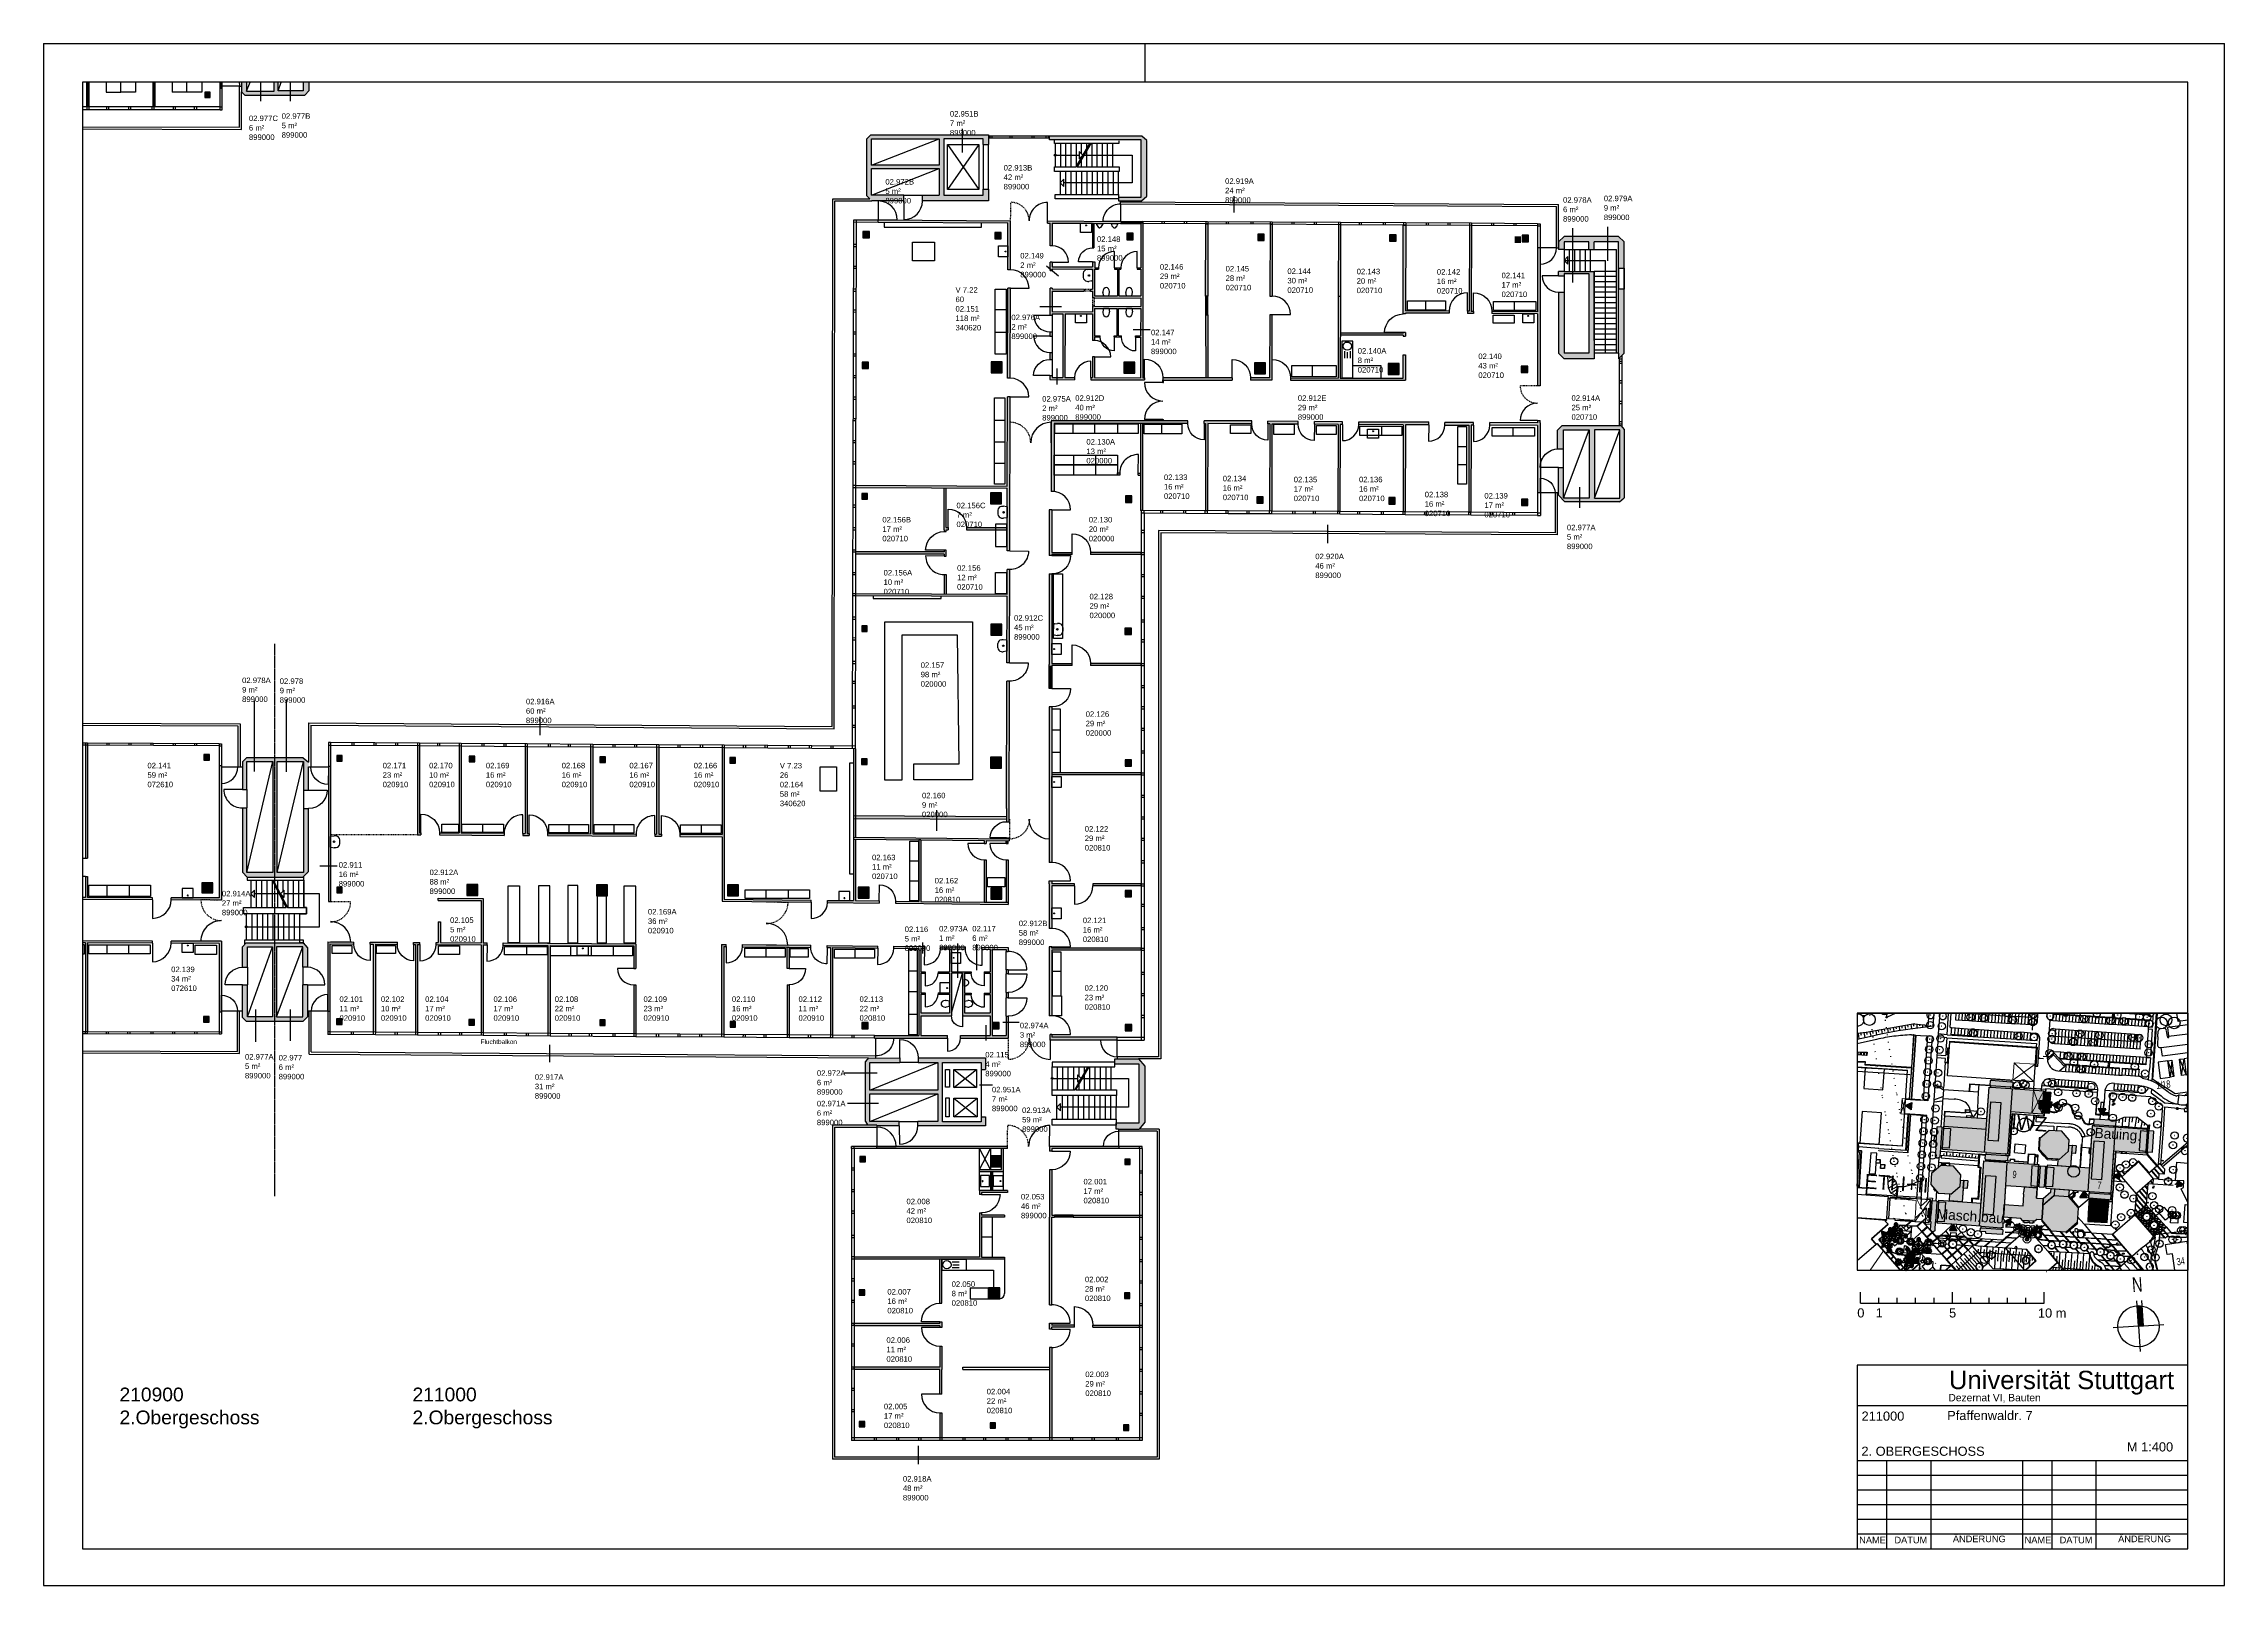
# Paper-space layout 'Layout1' of a CAD drawing. Header units: metres, sheet in millimetres. Extents: x -5 to 292, y -5 to 205.
# The model-space entities are those that its viewports show. They can reach past a viewport. Long polylines and large blocks are cut down to what shows.
import ezdxf
from ezdxf.enums import TextEntityAlignment as Align

# ---------------------------------------------------------------- set-up
doc = ezdxf.new("R2010")
doc.units = ezdxf.units.M
doc.header["$MEASUREMENT"] = 0
doc.header["$PDSIZE"] = -2
for name, pattern in [('ACAD_ISO03W100', [30, 12, -18]), ('ACAD_ISO10W100', [18, 12, -3, 0, -3]), ('DGNStyle1', [61.49495, 0.102321, -61.392629]), ('DGNStyle2', [102.321048, 61.392629, -40.928419]), ('DGNStyle3', [143.249467, 102.321048, -40.928419])]:
    doc.linetypes.add(name, pattern=pattern)
doc.layers.get('0').update_dxf_attribs({"linetype": 'CONTINUOUS'})
doc.layers.get('DEFPOINTS').update_dxf_attribs({"linetype": 'CONTINUOUS'})
for name, color, linetype in [('ANSICHTSFENSTER', 7, 'CONTINUOUS'), ('AUFZUEGE_TREPPEN', 34, 'CONTINUOUS'), ('AUSSENWAND_STUETZE', 7, 'CONTINUOUS'), ('AUSSENWAND_STUETZE_FILLING', 7, 'CONTINUOUS'), ('BEMASZUNG', 8, 'CONTINUOUS'), ('BODENKANTEN', 7, 'CONTINUOUS'), ('DECKENDURCHBRUECHE', 7, 'ACAD_ISO03W100'), ('FENSTER', 4, 'CONTINUOUS'), ('GEBAEUDETRENNUNG', 7, 'ACAD_ISO10W100'), ('INNENWAND', 7, 'CONTINUOUS'), ('INNENWAND_FILLING', 7, 'CONTINUOUS'), ('INSTALLATIONSSCHACHT', 7, 'CONTINUOUS'), ('LAGEPLAN', 7, 'CONTINUOUS'), ('MASZBALKEN_NORDPFEIL', 5, 'CONTINUOUS'), ('MOEBEL', 6, 'CONTINUOUS'), ('PLANKOPF', 7, 'CONTINUOUS'), ('PLANRAHMEN', 3, 'CONTINUOUS'), ('RAUMSTEMPEL', 7, 'CONTINUOUS'), ('SANITAER', 6, 'CONTINUOUS'), ('TEXT', 7, 'CONTINUOUS'), ('TUEREN', 4, 'CONTINUOUS')]:
    doc.layers.add(name, color=color, linetype=linetype)
doc.layers.get('ANSICHTSFENSTER').off()
doc.styles.add('ARIAL', font='arial.ttf')
doc.styles.get("Standard").update_dxf_attribs({"font": 'romans.shx', "width": 0.7})
doc.styles.add('Style-s7210001', font='s7210001.shx')
doc.dimstyles.new('Meter_Bem', dxfattribs={"dimtxt": 0.35, "dimasz": 0.015, "dimexe": 0, "dimexo": 0.1, "dimgap": 0.05, "dimtad": 1, "dimzin": 0, "dimdsep": 46, "dimtxsty": 'ARIAL', "dimblk1": 'mass1', "dimblk2": 'mass2', "dimsah": 1, "dimcen": 0.125, "dimse1": 1, "dimse2": 1, "dimclrd": 256, "dimclre": 1, "dimclrt": 256, "dimazin": 0, "dimtp": 102033525.0, "dimtm": 1, "dimtfac": 1, "dimtix": 1, "dimtmove": 2, "dimatfit": 3, "dimldrblk": 'mass2', "dimfxl": 1, "dimtolj": 1, "dimtzin": 0, "dimlwd": -1, "dimarcsym": 0})

# ---------------------------------------------------------------- blocks, each defined once
blk = doc.blocks.new('210900_211000')
h = blk.add_hatch(color=9)
h.dxf.hatch_style = 2
h.paths.add_polyline_path([(1323.76, 112.36), (1311.78, 113.18), (1311.81, 113.66), (1312.17, 119.03), (1312.41, 122.38), (1323.89, 121.6), (1324.48, 130.21), (1324.95, 130.2), (1324.98, 130.63), (1324.89, 130.64), (1324.81, 130.72), (1324.93, 131.99), (1325.01, 132.06), (1325.09, 132.06), (1325.12, 132.46), (1330.49, 132.09), (1330.46, 131.67), (1330.91, 131.64), (1330.98, 131.55), (1330.88, 130.27), (1330.8, 130.2), (1330.34, 130.24), (1330.31, 129.82), (1339.42, 129.2), (1339.39, 128.74), (1339.23, 126.43), (1338.27, 126.49), (1338.12, 124.28), (1339.08, 124.22), (1339.02, 123.32), (1338.98, 122.86), (1330.35, 123.45), (1329.56, 111.96), (1329.08, 112), (1329.05, 111.59), (1329.52, 111.56), (1329.61, 111.48), (1329.52, 110.19), (1329.43, 110.11), (1328.95, 110.14), (1328.92, 109.72), (1323.58, 110.1), (1323.62, 110.52), (1323.51, 110.53), (1323.44, 110.61), (1323.54, 111.88), (1323.63, 111.95), (1323.73, 111.95)])
at = {"linetype": 'Continuous', "lineweight": -3}
h = blk.add_hatch(color=256, dxfattribs=at)
h.dxf.hatch_style = 2
h.paths.add_polyline_path([(1303.32, 124.04), (1301.66, 125.16), (1303.45, 126.04)])
h = blk.add_hatch(color=9)
h.dxf.hatch_style = 2
h.paths.add_polyline_path([(1339.92, 128.87), (1341.19, 128.8), (1341.28, 128.71), (1341.08, 126.2), (1341.55, 126.16), (1341.44, 124.64), (1340.97, 124.68), (1340.86, 123.12), (1340.78, 123.04), (1339.5, 123.14), (1339.42, 123.29), (1339.02, 123.32), (1339.08, 124.22), (1338.12, 124.28), (1338.27, 126.49), (1339.23, 126.43), (1339.39, 128.74), (1339.79, 128.72)])
h = blk.add_hatch(color=256, dxfattribs=at)
h.dxf.hatch_style = 2
h.paths.add_polyline_path([(1343.23, 124.29), (1341.57, 125.4), (1343.36, 126.28)])
h = blk.add_hatch(color=9)
h.dxf.hatch_style = 2
h.paths.add_polyline_path([(1311.68, 119.25), (1310.4, 119.34), (1310.31, 119.26), (1309.93, 113.59), (1309.97, 113.57), (1309.83, 111.38), (1310.2, 110.96), (1310.76, 110.92), (1311.19, 111.3), (1311.34, 113.54), (1311.39, 113.69), (1311.81, 113.66), (1312.17, 119.03), (1311.75, 119.06), (1311.76, 119.17)])
h = blk.add_hatch(color=9)
h.dxf.hatch_style = 2
h.paths.add_polyline_path([(1352.62, 119.65), (1351.83, 108.13), (1340.36, 108.92), (1340.33, 108.44), (1339.91, 108.47), (1339.83, 108.56), (1338.49, 108.66), (1338.41, 108.58), (1337.99, 108.61), (1337.65, 103.24), (1338.09, 103.21), (1338.08, 103.08), (1338.15, 103), (1339.45, 102.93), (1339.53, 103.01), (1339.54, 103.13), (1339.96, 103.11), (1339.93, 102.63), (1351.9, 101.8), (1351.87, 101.38), (1351.79, 101.39), (1351.7, 101.31), (1351.6, 100.01), (1351.68, 99.93), (1351.77, 99.92), (1357.56, 99.48), (1357.65, 99.56), (1357.76, 100.87), (1357.69, 100.96), (1357.21, 100.99), (1357.24, 101.41), (1357.72, 101.38), (1358.51, 112.87), (1367.13, 112.29), (1367.17, 112.77), (1367.58, 112.74), (1367.58, 112.66), (1367.66, 112.54), (1368.94, 112.46), (1369.02, 112.53), (1369.4, 118.11), (1369.32, 118.2), (1368.05, 118.3), (1367.96, 118.23), (1367.96, 118.1), (1367.54, 118.13), (1367.57, 118.61), (1358.47, 119.24), (1358.5, 119.66), (1358.96, 119.63), (1359.05, 119.7), (1359.12, 120.99), (1359.05, 121.07), (1353.12, 121.48), (1353.03, 121.4), (1352.91, 120.12), (1353, 120.04), (1353.12, 120.03), (1353.09, 119.61)])
h = blk.add_hatch(color=256, dxfattribs=at)
h.dxf.hatch_style = 2
h.paths.add_polyline_path([(1356.26, 124.25), (1355.14, 122.59), (1354.26, 124.39)])
h = blk.add_hatch(color=9)
h.dxf.hatch_style = 2
h.paths.add_polyline_path([(1340.89, 118.51), (1344.1, 118.29), (1346.22, 115.87), (1346.12, 114.35), (1347.11, 114.28), (1347.2, 114.36), (1348.11, 114.3), (1348.18, 114.21), (1348.04, 112.17), (1347.96, 112.09), (1346.96, 112.16), (1346.71, 108.48), (1343.22, 108.72), (1343.35, 110.53), (1340.48, 110.72), (1338.23, 113.19), (1338.45, 116.39)])
h = blk.add_hatch(color=9)
h.dxf.hatch_style = 2
h.paths.add_polyline_path([(1308.95, 106.85), (1311.37, 108.97), (1314.6, 108.75), (1316.72, 106.33), (1316.61, 104.83), (1317.52, 104.77), (1317.61, 104.85), (1318.62, 104.78), (1318.7, 104.69), (1318.56, 102.64), (1318.47, 102.56), (1317.44, 102.63), (1317.19, 98.96), (1313.71, 99.2), (1313.83, 101), (1310.84, 101.21), (1308.72, 103.64)])
h = blk.add_hatch(color=9)
h.dxf.hatch_style = 2
h.paths.add_polyline_path([(1323.11, 110.13), (1338.02, 109.09), (1337.99, 108.61), (1337.65, 103.24), (1337.62, 102.77), (1328.97, 103.34), (1328.48, 95.8), (1328.38, 94.32), (1328.61, 94.07), (1328.55, 93.13), (1328.29, 92.91), (1328.23, 91.87), (1327.75, 91.9), (1327.72, 91.48), (1328.18, 91.44), (1328.25, 91.35), (1328.17, 90.08), (1328.09, 90.01), (1323.7, 90.31), (1323.62, 90.39), (1323.63, 90.8), (1322.15, 90.9), (1322.08, 90.98), (1322.13, 91.78), (1322.22, 91.85), (1322.34, 91.85), (1322.37, 92.27), (1310.4, 93.09), (1310.43, 93.56), (1310.78, 98.93), (1310.83, 99.4), (1322.32, 98.61)])
h = blk.add_hatch(color=9)
h.dxf.hatch_style = 2
h.paths.add_polyline_path([(1328.63, 98.19), (1333.76, 97.84), (1333.97, 100.9), (1333.89, 100.99), (1333.94, 101.78), (1334.04, 101.86), (1334.11, 102.99), (1337.62, 102.77), (1337.44, 99.98), (1339.27, 99.86), (1339.01, 95.8), (1338.9, 94.03), (1337.5, 94.12), (1336.99, 93.66), (1333.57, 93.88), (1333.13, 94.4), (1328.41, 94.76)])
h = blk.add_hatch(color=9)
h.dxf.hatch_style = 2
h.paths.add_polyline_path([(1346.29, 102.19), (1346.16, 100.34), (1348.76, 97.34), (1348.66, 95.81), (1348.49, 93.31), (1345.48, 90.67), (1341.49, 90.96), (1338.9, 94.03), (1339.01, 95.8), (1339.27, 99.86), (1341.31, 101.67), (1341.37, 102.53)])
h = blk.add_hatch(color=256, dxfattribs=at)
h.dxf.hatch_style = 2
h.paths.add_polyline_path([(1349.22, 100.14), (1350.33, 101.8), (1351.21, 100.01)])
h = blk.add_hatch(color=256, dxfattribs=at)
h.dxf.hatch_style = 2
h.paths.add_polyline_path([(1359.95, 104.92), (1358.29, 106.03), (1360.09, 106.91)])
h = blk.add_hatch(color=256, dxfattribs=at)
h.dxf.hatch_style = 2
h.paths.add_polyline_path([(1375.8, 104.82), (1377.46, 103.7), (1375.67, 102.82)])
h = blk.add_hatch(color=9)
h.dxf.hatch_style = 2
h.paths.add_polyline_path([(1310.43, 93.56), (1310.78, 98.93), (1310.36, 98.98), (1310.38, 99.06), (1310.3, 99.14), (1309.02, 99.22), (1308.93, 99.15), (1308.92, 99.05), (1308.53, 99.08), (1308.14, 93.69), (1308.58, 93.66), (1308.56, 93.48), (1308.59, 93.45), (1308.45, 91.28), (1308.82, 90.87), (1309.37, 90.83), (1309.8, 91.2), (1309.94, 93.45), (1310, 93.5), (1310.01, 93.59)])
h = blk.add_hatch(color=9)
h.dxf.hatch_style = 2
h.paths.add_polyline_path([(1351.36, 93.63), (1356.7, 93.27), (1356.87, 95.81), (1356.99, 97.63), (1357.05, 97.62), (1357.19, 99.51), (1351.77, 99.92), (1351.5, 95.81)])
h = blk.add_hatch(color=256, dxfattribs=at)
h.dxf.hatch_style = 2
h.paths.add_polyline_path([(1295.56, 89.09), (1295.16, 91.05), (1297.06, 90.41)])
h = blk.add_hatch(color=256, dxfattribs=at)
h.dxf.hatch_style = 2
h.paths.add_polyline_path([(1313.71, 91.13), (1314.82, 92.79), (1315.7, 91)])
h = blk.add_hatch(color=256, dxfattribs=at)
h.dxf.hatch_style = 2
h.paths.add_polyline_path([(1330.27, 92.51), (1328.61, 93.62), (1330.41, 94.5)])
for p, q in [((1288.6, 150.35), (1378.6, 150.35)), ((1288.6, 150.35), (1288.6, 80.35)), ((1375.98, 148.05), (1375.68, 150.35)), ((1375.98, 148.05), (1375.68, 150.35)), ((1378.6, 150.35), (1378.6, 80.35)), ((1378.6, 147.15), (1373.07, 146.42)), ((1378.6, 147.15), (1373.07, 146.42)), ((1373.07, 146.42), (1373.4, 144.06)), ((1373.07, 146.42), (1373.4, 144.06)), ((1373.4, 144.06), (1378.6, 144.75)), ((1373.4, 144.06), (1378.6, 144.75)), ((1378.6, 148.4), (1375.98, 148.05)), ((1378.6, 148.4), (1375.98, 148.05)), ((1313.14, 133.28), (1313.77, 142.5)), ((1313.14, 133.28), (1313.77, 142.5)), ((1313.77, 142.5), (1337.36, 140.9)), ((1313.77, 142.5), (1337.36, 140.9)), ((1313.77, 142.5), (1313.77, 142.5)), ((1313.77, 142.5), (1313.77, 142.5)), ((1337.36, 140.9), (1336.71, 131.66)), ((1337.36, 140.9), (1336.71, 131.66)), ((1373.2, 137.35), (1370.53, 136.99)), ((1373.2, 137.35), (1370.53, 136.99)), ((1370.53, 136.99), (1371.12, 132.57)), ((1370.53, 136.99), (1371.12, 132.57)), ((1371.4, 140.97), (1378.6, 141.92)), ((1371.4, 140.97), (1378.6, 141.92)), ((1371.7, 138.6), (1371.4, 140.97)), ((1371.7, 138.6), (1371.4, 140.97)), ((1378.6, 139.52), (1371.7, 138.6)), ((1378.6, 139.52), (1371.7, 138.6)), ((1373.79, 132.92), (1373.2, 137.35)), ((1373.79, 132.92), (1373.2, 137.35)), ((1378.6, 138.07), (1377.62, 137.94)), ((1378.6, 138.07), (1377.62, 137.94)), ((1377.62, 137.94), (1378.21, 133.54)), ((1377.62, 137.94), (1378.21, 133.54)), ((1288.6, 135.64), (1290.73, 135.49)), ((1288.6, 135.64), (1290.73, 135.49)), ((1288.6, 134.57), (1302.92, 133.59)), ((1290.73, 135.49), (1290.34, 129.8)), ((1290.73, 135.49), (1295.99, 135.13)), ((1295.6, 129.44), (1295.99, 135.13)), ((1295.99, 135.13), (1302.22, 134.7)), ((1295.99, 135.13), (1302.22, 134.7)), ((1302.22, 134.7), (1300.81, 114.11)), ((1302.22, 134.7), (1300.81, 114.11)), ((1336.71, 131.66), (1313.14, 133.28)), ((1336.71, 131.66), (1313.14, 133.28)), ((1324.81, 130.72), (1324.93, 131.99)), ((1324.81, 130.72), (1324.93, 131.99)), ((1324.89, 130.64), (1324.81, 130.72)), ((1324.89, 130.64), (1324.81, 130.72)), ((1324.93, 131.99), (1325.01, 132.06)), ((1324.93, 131.99), (1325.01, 132.06)), ((1325.01, 132.06), (1325.09, 132.06)), ((1325.01, 132.06), (1325.09, 132.06)), ((1325.09, 132.06), (1325.12, 132.46)), ((1325.09, 132.06), (1325.12, 132.46)), ((1325.09, 132.06), (1330.46, 131.67)), ((1325.12, 132.46), (1330.49, 132.09)), ((1325.12, 132.46), (1330.49, 132.09)), ((1330.49, 132.09), (1330.46, 131.67)), ((1330.49, 132.09), (1330.46, 131.67)), ((1330.46, 131.67), (1330.91, 131.64)), ((1330.46, 131.67), (1330.91, 131.64)), ((1330.98, 131.55), (1330.88, 130.27)), ((1330.98, 131.55), (1330.88, 130.27)), ((1330.91, 131.64), (1330.98, 131.55)), ((1330.91, 131.64), (1330.98, 131.55)), ((1330.94, 132.06), (1330.94, 132.06)), ((1330.94, 132.06), (1330.94, 132.06)), ((1371.12, 132.57), (1373.79, 132.92)), ((1371.12, 132.57), (1373.79, 132.92)), ((1371.12, 132.57), (1371.12, 132.57)), ((1371.12, 132.57), (1371.12, 132.57)), ((1378.21, 133.54), (1378.6, 133.59)), ((1378.21, 133.54), (1378.6, 133.59)), ((1378.21, 133.54), (1378.21, 133.54)), ((1378.21, 133.54), (1378.21, 133.54)), ((1290.34, 129.8), (1295.6, 129.44)), ((1323.26, 112.39), (1324.48, 130.21)), ((1323.89, 121.6), (1324.48, 130.21)), ((1324.24, 115.69), (1324.95, 126.17)), ((1324.48, 130.21), (1324.95, 130.2)), ((1324.48, 130.21), (1324.95, 130.2)), ((1324.98, 130.63), (1324.89, 130.64)), ((1324.98, 130.63), (1324.89, 130.64)), ((1324.95, 130.2), (1324.98, 130.63)), ((1324.95, 130.2), (1324.98, 130.63)), ((1324.95, 130.2), (1330.31, 129.82)), ((1324.95, 126.17), (1327.7, 125.98)), ((1324.98, 130.63), (1330.34, 130.24)), ((1327.7, 125.98), (1326.98, 115.51)), ((1330.78, 129.78), (1329.56, 111.96)), ((1330.34, 130.24), (1330.31, 129.82)), ((1330.34, 130.24), (1330.31, 129.82)), ((1330.31, 129.82), (1339.42, 129.2)), ((1330.31, 129.82), (1339.42, 129.2)), ((1330.8, 130.2), (1330.34, 130.24)), ((1330.8, 130.2), (1330.34, 130.24)), ((1330.88, 130.27), (1330.8, 130.2)), ((1330.88, 130.27), (1330.8, 130.2)), ((1338.27, 126.49), (1338.12, 124.28)), ((1338.12, 124.28), (1338.27, 126.49)), ((1338.27, 126.49), (1338.12, 124.28)), ((1338.12, 124.28), (1338.27, 126.49)), ((1339.23, 126.43), (1338.27, 126.49)), ((1338.27, 126.49), (1339.23, 126.43)), ((1339.23, 126.43), (1338.27, 126.49)), ((1338.27, 126.49), (1339.23, 126.43)), ((1339.39, 128.74), (1339.23, 126.43)), ((1339.23, 126.43), (1339.39, 128.74)), ((1339.39, 128.74), (1339.23, 126.43)), ((1339.23, 126.43), (1339.39, 128.74)), ((1339.42, 129.2), (1339.39, 128.74)), ((1339.42, 129.2), (1339.39, 128.74)), ((1339.39, 128.74), (1339.79, 128.72)), ((1339.39, 128.74), (1339.79, 128.72)), ((1339.79, 128.72), (1339.92, 128.87)), ((1339.79, 128.72), (1339.92, 128.87)), ((1339.92, 128.87), (1339.92, 128.87)), ((1339.92, 128.87), (1341.19, 128.8)), ((1339.92, 128.87), (1339.92, 128.87)), ((1339.92, 128.87), (1341.19, 128.8)), ((1341.28, 128.71), (1341.08, 126.2)), ((1341.28, 128.71), (1341.08, 126.2)), ((1341.08, 126.2), (1341.55, 126.16)), ((1341.08, 126.2), (1341.55, 126.16)), ((1341.19, 128.8), (1341.28, 128.71)), ((1341.19, 128.8), (1341.28, 128.71)), ((1341.55, 126.16), (1341.44, 124.64)), ((1341.55, 126.16), (1341.44, 124.64)), ((1289.91, 123.52), (1289.32, 114.9)), ((1295.18, 123.16), (1289.91, 123.52)), ((1294.59, 114.54), (1295.18, 123.16)), ((1310.31, 119.26), (1309.93, 113.59)), ((1310.31, 119.26), (1309.93, 113.59)), ((1310.4, 119.34), (1310.31, 119.26)), ((1310.4, 119.34), (1310.31, 119.26)), ((1311.68, 119.25), (1310.4, 119.34)), ((1311.68, 119.25), (1310.4, 119.34)), ((1311.39, 113.69), (1311.75, 119.06)), ((1311.68, 119.25), (1311.68, 119.25)), ((1311.76, 119.17), (1311.68, 119.25)), ((1311.68, 119.25), (1311.68, 119.25)), ((1311.76, 119.17), (1311.68, 119.25)), ((1311.75, 119.06), (1311.76, 119.17)), ((1311.75, 119.06), (1311.76, 119.17)), ((1312.17, 119.03), (1311.75, 119.06)), ((1312.17, 119.03), (1311.75, 119.06)), ((1311.81, 113.66), (1312.17, 119.03)), ((1311.81, 113.66), (1312.17, 119.03)), ((1311.81, 113.66), (1312.17, 119.03)), ((1311.81, 113.66), (1312.17, 119.03)), ((1312.17, 119.03), (1312.41, 122.38)), ((1312.17, 119.03), (1312.41, 122.38)), ((1312.17, 119.03), (1313.99, 118.91)), ((1312.21, 119.53), (1323.7, 118.75)), ((1312.41, 122.38), (1323.89, 121.6)), ((1312.41, 122.38), (1323.89, 121.6)), ((1313.99, 118.91), (1313.63, 113.53)), ((1330.35, 123.45), (1329.56, 111.96)), ((1338.98, 122.86), (1330.35, 123.45)), ((1338.98, 122.86), (1330.35, 123.45)), ((1338.12, 124.28), (1339.08, 124.22)), ((1339.08, 124.22), (1338.12, 124.28)), ((1338.12, 124.28), (1339.08, 124.22)), ((1339.08, 124.22), (1338.12, 124.28)), ((1339.02, 123.32), (1338.98, 122.86)), ((1339.02, 123.32), (1338.98, 122.86)), ((1339.08, 124.22), (1339.02, 123.32)), ((1339.02, 123.32), (1339.08, 124.22)), ((1339.08, 124.22), (1339.02, 123.32)), ((1339.02, 123.32), (1339.08, 124.22)), ((1339.42, 123.29), (1339.02, 123.32)), ((1339.42, 123.29), (1339.02, 123.32)), ((1339.5, 123.14), (1339.42, 123.29)), ((1339.5, 123.14), (1339.42, 123.29)), ((1340.78, 123.04), (1339.5, 123.14)), ((1340.78, 123.04), (1339.5, 123.14)), ((1340.86, 123.12), (1340.78, 123.04)), ((1340.86, 123.12), (1340.78, 123.04)), ((1340.97, 124.68), (1340.86, 123.12)), ((1340.97, 124.68), (1340.86, 123.12)), ((1341.44, 124.64), (1340.97, 124.68)), ((1341.44, 124.64), (1340.97, 124.68)), ((1352.62, 119.65), (1351.4, 101.84)), ((1352.62, 119.65), (1351.83, 108.13)), ((1352.62, 119.65), (1352.62, 119.65)), ((1353.09, 119.61), (1352.62, 119.65)), ((1353.09, 119.61), (1352.62, 119.65)), ((1353.03, 121.4), (1352.91, 120.12)), ((1353.03, 121.4), (1352.91, 120.12)), ((1352.91, 120.12), (1353, 120.04)), ((1352.91, 120.12), (1353, 120.04)), ((1353, 120.04), (1353.12, 120.03)), ((1353, 120.04), (1353.12, 120.03)), ((1353.12, 121.48), (1353.03, 121.4)), ((1353.12, 121.48), (1353.03, 121.4)), ((1353.12, 120.03), (1353.09, 119.61)), ((1353.12, 120.03), (1353.09, 119.61)), ((1353.09, 119.61), (1358.47, 119.24)), ((1359.05, 121.07), (1353.12, 121.48)), ((1359.05, 121.07), (1353.12, 121.48)), ((1353.12, 120.03), (1358.5, 119.66)), ((1357.72, 101.38), (1358.95, 119.21)), ((1358.47, 119.24), (1358.5, 119.66)), ((1358.47, 119.24), (1358.5, 119.66)), ((1367.57, 118.61), (1358.47, 119.24)), ((1367.57, 118.61), (1358.47, 119.24)), ((1358.5, 119.66), (1358.96, 119.63)), ((1358.5, 119.66), (1358.96, 119.63)), ((1358.96, 119.63), (1359.05, 119.7)), ((1358.96, 119.63), (1359.05, 119.7)), ((1359.12, 120.99), (1359.05, 121.07)), ((1359.12, 120.99), (1359.05, 121.07)), ((1359.05, 119.7), (1359.12, 120.99)), ((1359.05, 119.7), (1359.12, 120.99)), ((1288.84, 114.93), (1288.6, 114.95)), ((1289.03, 114.3), (1288.6, 114.33)), ((1288.8, 114.32), (1288.6, 114.33)), ((1288.8, 114.32), (1288.6, 114.33)), ((1289.03, 114.3), (1288.6, 114.33)), ((1288.6, 112.89), (1288.77, 112.87)), ((1288.75, 112.47), (1288.77, 112.87)), ((1288.75, 112.47), (1288.77, 112.87)), ((1288.77, 112.87), (1288.85, 112.87)), ((1288.77, 112.87), (1288.85, 112.87)), ((1288.84, 114.93), (1288.8, 114.32)), ((1288.84, 114.93), (1288.8, 114.32)), ((1289.32, 114.9), (1288.84, 114.93)), ((1289.32, 114.9), (1288.84, 114.93)), ((1288.85, 112.87), (1288.94, 112.94)), ((1288.85, 112.87), (1288.94, 112.94)), ((1288.94, 112.94), (1289.03, 114.3)), ((1288.94, 112.94), (1289.03, 114.3)), ((1294.59, 114.54), (1289.32, 114.9)), ((1300.81, 114.11), (1294.59, 114.54)), ((1300.81, 114.11), (1294.59, 114.54)), ((1309.97, 113.57), (1309.83, 111.38)), ((1309.97, 113.57), (1309.83, 111.38)), ((1309.93, 113.59), (1309.97, 113.57)), ((1309.93, 113.59), (1309.97, 113.57)), ((1311.19, 111.3), (1311.34, 113.54)), ((1311.19, 111.3), (1311.34, 113.54)), ((1311.34, 113.54), (1311.39, 113.69)), ((1311.34, 113.54), (1311.39, 113.69)), ((1311.39, 113.69), (1311.81, 113.66)), ((1311.39, 113.69), (1311.81, 113.66)), ((1311.78, 113.18), (1311.81, 113.66)), ((1311.78, 113.18), (1311.81, 113.66)), ((1323.76, 112.36), (1311.78, 113.18)), ((1323.76, 112.36), (1311.78, 113.18)), ((1313.63, 113.53), (1311.81, 113.66)), ((1326.98, 115.51), (1324.24, 115.69)), ((1338.23, 113.19), (1338.45, 116.39)), ((1338.23, 113.19), (1338.45, 116.39)), ((1340.48, 110.72), (1338.23, 113.19)), ((1340.48, 110.72), (1338.23, 113.19)), ((1338.45, 116.39), (1340.89, 118.51)), ((1338.45, 116.39), (1340.89, 118.51)), ((1340.89, 118.51), (1340.89, 118.51)), ((1340.89, 118.51), (1344.1, 118.29)), ((1340.89, 118.51), (1344.1, 118.29)), ((1344.1, 118.29), (1346.22, 115.87)), ((1344.1, 118.29), (1346.22, 115.87)), ((1346.22, 115.87), (1346, 112.65)), ((1346.22, 115.87), (1346.12, 114.35)), ((1346.12, 114.35), (1347.11, 114.28)), ((1346.12, 114.35), (1347.11, 114.28)), ((1347.11, 114.28), (1346.71, 108.48)), ((1347.11, 114.28), (1347.2, 114.36)), ((1347.11, 114.28), (1347.2, 114.36)), ((1347.2, 114.36), (1348.11, 114.3)), ((1347.2, 114.36), (1348.11, 114.3)), ((1348.18, 114.21), (1348.04, 112.17)), ((1348.18, 114.21), (1348.04, 112.17)), ((1348.11, 114.3), (1348.18, 114.21)), ((1348.11, 114.3), (1348.18, 114.21)), ((1352.38, 105.13), (1353.09, 115.6)), ((1353.09, 115.6), (1355.84, 115.42)), ((1355.84, 115.42), (1355.12, 104.94)), ((1357.72, 101.38), (1358.51, 112.87)), ((1358.51, 112.87), (1367.13, 112.29)), ((1358.51, 112.87), (1367.13, 112.29)), ((1365.71, 118.26), (1365.34, 112.89)), ((1365.34, 112.89), (1367.17, 112.77)), ((1367.54, 118.13), (1365.71, 118.26)), ((1367.54, 118.13), (1367.17, 112.77)), ((1367.54, 118.13), (1367.57, 118.61)), ((1367.54, 118.13), (1367.57, 118.61)), ((1367.96, 118.1), (1367.54, 118.13)), ((1367.96, 118.1), (1367.54, 118.13)), ((1367.96, 118.1), (1367.58, 112.74)), ((1368.05, 118.3), (1367.96, 118.23)), ((1368.05, 118.3), (1367.96, 118.23)), ((1367.96, 118.23), (1367.96, 118.1)), ((1367.96, 118.23), (1367.96, 118.1)), ((1369.32, 118.2), (1368.05, 118.3)), ((1369.32, 118.2), (1368.05, 118.3)), ((1369.02, 112.53), (1369.4, 118.11)), ((1369.02, 112.53), (1369.4, 118.11)), ((1369.4, 118.11), (1369.32, 118.2)), ((1369.4, 118.11), (1369.32, 118.2)), ((1288.75, 112.47), (1288.6, 112.48)), ((1288.6, 103.19), (1289.21, 112.43)), ((1288.6, 103.19), (1289.21, 112.43)), ((1289.21, 112.43), (1288.75, 112.47)), ((1289.21, 112.43), (1288.75, 112.47)), ((1308.95, 106.85), (1311.37, 108.97)), ((1308.95, 106.85), (1311.37, 108.97)), ((1309.83, 111.38), (1310.2, 110.96)), ((1309.83, 111.38), (1310.2, 110.96)), ((1310.2, 110.96), (1310.76, 110.92)), ((1310.2, 110.96), (1310.76, 110.92)), ((1310.76, 110.92), (1311.19, 111.3)), ((1310.76, 110.92), (1311.19, 111.3)), ((1311.37, 108.97), (1314.6, 108.75)), ((1311.37, 108.97), (1314.6, 108.75)), ((1314.6, 108.75), (1316.72, 106.33)), ((1314.6, 108.75), (1316.72, 106.33)), ((1321.89, 92.3), (1323.11, 110.13)), ((1322.32, 98.61), (1323.11, 110.13)), ((1323.11, 110.13), (1338.02, 109.09)), ((1323.11, 110.13), (1338.02, 109.09)), ((1323.11, 110.13), (1323.11, 110.13)), ((1323.44, 110.61), (1323.54, 111.88)), ((1323.44, 110.61), (1323.54, 111.88)), ((1323.51, 110.53), (1323.44, 110.61)), ((1323.51, 110.53), (1323.44, 110.61)), ((1323.62, 110.52), (1323.51, 110.53)), ((1323.62, 110.52), (1323.51, 110.53)), ((1323.54, 111.88), (1323.63, 111.95)), ((1323.54, 111.88), (1323.63, 111.95)), ((1323.58, 110.1), (1323.62, 110.52)), ((1323.58, 110.1), (1323.62, 110.52)), ((1328.92, 109.72), (1323.58, 110.1)), ((1328.92, 109.72), (1323.58, 110.1)), ((1323.62, 110.52), (1328.95, 110.14)), ((1323.63, 111.95), (1323.73, 111.95)), ((1323.63, 111.95), (1323.73, 111.95)), ((1323.73, 111.95), (1323.76, 112.36)), ((1323.73, 111.95), (1323.76, 112.36)), ((1323.73, 111.95), (1329.05, 111.59)), ((1323.76, 112.36), (1323.76, 112.36)), ((1323.76, 112.36), (1329.08, 112)), ((1329.38, 109.69), (1328.48, 95.8)), ((1328.95, 110.14), (1328.92, 109.72)), ((1328.95, 110.14), (1328.92, 109.72)), ((1329.43, 110.11), (1328.95, 110.14)), ((1329.43, 110.11), (1328.95, 110.14)), ((1329.08, 112), (1329.05, 111.59)), ((1329.08, 112), (1329.05, 111.59)), ((1329.05, 111.59), (1329.52, 111.56)), ((1329.05, 111.59), (1329.52, 111.56)), ((1329.56, 111.96), (1329.08, 112)), ((1329.56, 111.96), (1329.08, 112)), ((1329.52, 110.19), (1329.43, 110.11)), ((1329.52, 110.19), (1329.43, 110.11)), ((1329.52, 111.56), (1329.61, 111.48)), ((1329.52, 111.56), (1329.61, 111.48)), ((1329.61, 111.48), (1329.52, 110.19)), ((1329.61, 111.48), (1329.52, 110.19)), ((1336.16, 108.75), (1335.84, 103.36)), ((1337.99, 108.61), (1336.16, 108.75)), ((1337.44, 99.98), (1338.02, 109.09)), ((1337.44, 99.98), (1338.02, 109.09)), ((1337.99, 108.61), (1337.65, 103.24)), ((1337.65, 103.24), (1337.99, 108.61)), ((1337.99, 108.61), (1337.65, 103.24)), ((1337.99, 108.61), (1337.65, 103.24)), ((1337.99, 108.61), (1337.65, 103.24)), ((1337.99, 108.61), (1337.65, 103.24)), ((1337.65, 103.24), (1337.99, 108.61)), ((1337.99, 108.61), (1337.65, 103.24)), ((1338.02, 109.09), (1337.99, 108.61)), ((1338.02, 109.09), (1337.99, 108.61)), ((1338.41, 108.58), (1337.99, 108.61)), ((1337.99, 108.61), (1337.99, 108.61)), ((1338.41, 108.58), (1337.99, 108.61)), ((1337.99, 108.61), (1337.99, 108.61)), ((1338.41, 108.58), (1338.09, 103.21)), ((1338.49, 108.66), (1338.41, 108.58)), ((1338.49, 108.66), (1338.41, 108.58)), ((1339.83, 108.56), (1338.49, 108.66)), ((1339.83, 108.56), (1338.49, 108.66)), ((1339.91, 108.47), (1339.54, 103.13)), ((1339.91, 108.47), (1339.83, 108.56)), ((1339.91, 108.47), (1339.83, 108.56)), ((1340.33, 108.44), (1339.91, 108.47)), ((1340.33, 108.44), (1339.91, 108.47)), ((1339.96, 103.11), (1340.33, 108.44)), ((1340.36, 108.92), (1340.33, 108.44)), ((1340.36, 108.92), (1340.33, 108.44)), ((1340.33, 108.44), (1342.15, 108.3)), ((1351.83, 108.13), (1340.36, 108.92)), ((1351.83, 108.13), (1340.36, 108.92)), ((1343.35, 110.53), (1340.48, 110.72)), ((1343.57, 110.51), (1340.48, 110.72)), ((1342.15, 108.3), (1341.78, 103)), ((1343.22, 108.72), (1343.35, 110.53)), ((1343.22, 108.72), (1343.35, 110.53)), ((1346.71, 108.48), (1343.22, 108.72)), ((1346.71, 108.48), (1343.22, 108.72)), ((1346, 112.65), (1343.57, 110.51)), ((1346.96, 112.16), (1346.71, 108.48)), ((1347.96, 112.09), (1346.96, 112.16)), ((1347.96, 112.09), (1346.96, 112.16)), ((1348.04, 112.17), (1347.96, 112.09)), ((1348.04, 112.17), (1347.96, 112.09)), ((1367.13, 112.29), (1367.17, 112.77)), ((1367.13, 112.29), (1367.17, 112.77)), ((1367.17, 112.77), (1367.58, 112.74)), ((1367.17, 112.77), (1367.58, 112.74)), ((1367.58, 112.74), (1367.58, 112.66)), ((1367.58, 112.74), (1367.58, 112.66)), ((1367.58, 112.66), (1367.66, 112.54)), ((1367.58, 112.66), (1367.66, 112.54)), ((1367.66, 112.54), (1368.94, 112.46)), ((1367.66, 112.54), (1368.94, 112.46)), ((1368.94, 112.46), (1369.02, 112.53)), ((1368.94, 112.46), (1369.02, 112.53)), ((1375.27, 104.79), (1375.61, 109.72)), ((1375.27, 104.79), (1375.61, 109.72)), ((1375.61, 109.72), (1378.6, 109.51)), ((1375.61, 109.72), (1378.6, 109.51)), ((1308.72, 103.64), (1308.95, 106.85)), ((1308.72, 103.64), (1308.95, 106.85)), ((1310.84, 101.21), (1308.72, 103.64)), ((1310.84, 101.21), (1308.72, 103.64)), ((1308.95, 106.85), (1308.95, 106.85)), ((1313.83, 101), (1310.84, 101.21)), ((1314.05, 100.99), (1310.84, 101.21)), ((1313.71, 99.2), (1313.83, 101)), ((1313.71, 99.2), (1313.83, 101)), ((1314.05, 100.99), (1316.5, 103.11)), ((1316.72, 106.33), (1316.5, 103.11)), ((1316.72, 106.33), (1316.61, 104.83)), ((1316.61, 104.83), (1317.52, 104.77)), ((1316.61, 104.83), (1317.52, 104.77)), ((1317.59, 104.83), (1317.19, 98.96)), ((1317.44, 102.63), (1317.19, 98.96)), ((1318.47, 102.56), (1317.44, 102.63)), ((1318.47, 102.56), (1317.44, 102.63)), ((1317.52, 104.77), (1317.61, 104.85)), ((1317.52, 104.77), (1317.61, 104.85)), ((1317.61, 104.85), (1318.62, 104.78)), ((1317.61, 104.85), (1318.62, 104.78)), ((1318.56, 102.64), (1318.47, 102.56)), ((1318.56, 102.64), (1318.47, 102.56)), ((1318.7, 104.69), (1318.56, 102.64)), ((1318.7, 104.69), (1318.56, 102.64)), ((1318.62, 104.78), (1318.7, 104.69)), ((1318.62, 104.78), (1318.7, 104.69)), ((1322.87, 95.61), (1323.58, 106.09)), ((1323.58, 106.09), (1326.33, 105.9)), ((1326.33, 105.9), (1325.61, 95.42)), ((1328.97, 103.34), (1328.48, 95.8)), ((1337.62, 102.77), (1328.97, 103.34)), ((1337.62, 102.77), (1328.97, 103.34)), ((1333.89, 100.99), (1333.94, 101.78)), ((1333.89, 100.99), (1333.94, 101.78)), ((1333.97, 100.9), (1333.89, 100.99)), ((1333.97, 100.9), (1333.89, 100.99)), ((1333.94, 101.78), (1334.04, 101.86)), ((1333.94, 101.78), (1334.04, 101.86)), ((1334.04, 101.86), (1334.11, 102.99)), ((1334.04, 101.86), (1334.11, 102.99)), ((1334.11, 102.99), (1337.62, 102.77)), ((1334.11, 102.99), (1337.62, 102.77)), ((1335.84, 103.36), (1337.65, 103.24)), ((1337.62, 102.77), (1337.44, 99.98)), ((1337.62, 102.77), (1337.44, 99.98)), ((1337.65, 103.24), (1337.62, 102.77)), ((1337.65, 103.24), (1337.62, 102.77)), ((1337.65, 103.24), (1338.09, 103.21)), ((1337.65, 103.24), (1338.09, 103.21)), ((1338.09, 103.21), (1338.08, 103.08)), ((1338.09, 103.21), (1338.08, 103.08)), ((1338.08, 103.08), (1338.15, 103)), ((1338.08, 103.08), (1338.15, 103)), ((1338.15, 103), (1339.45, 102.93)), ((1338.15, 103), (1339.45, 102.93)), ((1339.27, 99.86), (1341.31, 101.67)), ((1339.27, 99.86), (1341.31, 101.67)), ((1339.45, 102.93), (1339.53, 103.01)), ((1339.45, 102.93), (1339.53, 103.01)), ((1339.53, 103.01), (1339.54, 103.13)), ((1339.53, 103.01), (1339.54, 103.13)), ((1339.54, 103.13), (1339.96, 103.11)), ((1339.54, 103.13), (1339.96, 103.11)), ((1339.96, 103.11), (1339.93, 102.63)), ((1339.96, 103.11), (1339.93, 102.63)), ((1339.93, 102.63), (1351.9, 101.8)), ((1339.93, 102.63), (1351.9, 101.8)), ((1341.78, 103), (1339.96, 103.11)), ((1341.31, 101.67), (1341.37, 102.53)), ((1341.31, 101.67), (1341.37, 102.53)), ((1341.37, 102.53), (1346.29, 102.19)), ((1341.37, 102.53), (1346.29, 102.19)), ((1342.31, 102.47), (1342.19, 100.62)), ((1346.29, 102.19), (1346.16, 100.34)), ((1346.29, 102.19), (1346.16, 100.34)), ((1346.29, 102.19), (1346.29, 102.19)), ((1351.7, 101.31), (1351.6, 100.01)), ((1351.7, 101.31), (1351.6, 100.01)), ((1351.79, 101.39), (1351.7, 101.31)), ((1351.79, 101.39), (1351.7, 101.31)), ((1351.87, 101.38), (1351.79, 101.39)), ((1351.87, 101.38), (1351.79, 101.39)), ((1351.9, 101.8), (1351.87, 101.38)), ((1351.9, 101.8), (1351.87, 101.38)), ((1351.87, 101.38), (1357.21, 100.99)), ((1351.9, 101.8), (1357.24, 101.41)), ((1355.12, 104.94), (1352.38, 105.13)), ((1357.21, 100.99), (1357.24, 101.41)), ((1357.21, 100.99), (1357.24, 101.41)), ((1357.69, 100.96), (1357.21, 100.99)), ((1357.69, 100.96), (1357.21, 100.99)), ((1357.24, 101.41), (1357.72, 101.38)), ((1357.24, 101.41), (1357.72, 101.38)), ((1377.59, 104.64), (1375.27, 104.79)), ((1377.59, 104.64), (1375.27, 104.79)), ((1376.79, 102.48), (1377.46, 102.81)), ((1376.79, 102.48), (1377.46, 102.81)), ((1378.6, 98.8), (1376.79, 102.48)), ((1378.6, 98.8), (1376.79, 102.48)), ((1377.46, 102.81), (1377.59, 104.64)), ((1377.46, 102.81), (1377.59, 104.64)), ((1297.06, 100.35), (1288.6, 100.94)), ((1297.06, 100.35), (1288.6, 100.94)), ((1296.66, 94.47), (1297.02, 99.88)), ((1296.66, 94.47), (1297.02, 99.88)), ((1296.66, 94.47), (1297.02, 99.88)), ((1296.66, 94.47), (1297.02, 99.88)), ((1297.02, 99.88), (1297.06, 100.35)), ((1297.02, 99.88), (1297.06, 100.35)), ((1297.02, 99.88), (1297.43, 99.85)), ((1297.02, 99.88), (1297.43, 99.85)), ((1297.06, 100.35), (1297.06, 100.35)), ((1297.06, 100.35), (1297.06, 100.35)), ((1297.43, 99.85), (1297.08, 94.44)), ((1297.43, 99.85), (1297.44, 99.95)), ((1297.43, 99.85), (1297.44, 99.95)), ((1297.44, 99.95), (1297.53, 100.02)), ((1297.44, 99.95), (1297.53, 100.02)), ((1297.53, 100.02), (1298.8, 99.93)), ((1297.53, 100.02), (1298.8, 99.93)), ((1298.8, 99.93), (1298.88, 99.83)), ((1298.8, 99.93), (1298.88, 99.83)), ((1298.88, 99.83), (1298.87, 99.75)), ((1298.88, 99.83), (1298.87, 99.75)), ((1298.87, 99.75), (1299.27, 99.72)), ((1298.87, 99.75), (1299.27, 99.72)), ((1299.27, 99.72), (1299.3, 100.2)), ((1299.27, 99.72), (1299.3, 100.2)), ((1299.3, 100.2), (1305.83, 99.74)), ((1299.3, 100.2), (1305.83, 99.74)), ((1299.3, 100.2), (1299.3, 100.2)), ((1299.3, 100.2), (1299.3, 100.2)), ((1305.83, 99.74), (1308.53, 99.56)), ((1305.83, 99.74), (1308.53, 99.56)), ((1308.53, 99.08), (1308.14, 93.69)), ((1308.53, 99.08), (1308.14, 93.69)), ((1308.14, 93.69), (1308.53, 99.08)), ((1308.14, 93.69), (1308.53, 99.08)), ((1308.53, 99.08), (1308.14, 93.69)), ((1308.53, 99.08), (1308.14, 93.69)), ((1308.53, 99.56), (1308.53, 99.08)), ((1308.53, 99.56), (1308.53, 99.08)), ((1308.92, 99.05), (1308.53, 99.08)), ((1308.92, 99.05), (1308.53, 99.08)), ((1308.56, 93.48), (1308.71, 95.78)), ((1308.56, 93.48), (1308.71, 95.78)), ((1308.93, 99.15), (1308.71, 95.78)), ((1308.93, 99.15), (1308.71, 95.78)), ((1308.93, 99.15), (1308.92, 99.05)), ((1308.93, 99.15), (1308.92, 99.05)), ((1309.02, 99.22), (1308.93, 99.15)), ((1309.02, 99.22), (1308.93, 99.15)), ((1310.3, 99.14), (1309.02, 99.22)), ((1310.3, 99.14), (1309.02, 99.22)), ((1310.01, 93.59), (1310.36, 98.98)), ((1310.01, 93.59), (1310.36, 98.98)), ((1310.38, 99.06), (1310.3, 99.14)), ((1310.38, 99.06), (1310.3, 99.14)), ((1310.36, 98.98), (1310.38, 99.06)), ((1310.36, 98.98), (1310.38, 99.06)), ((1310.78, 98.93), (1310.36, 98.98)), ((1310.78, 98.93), (1310.36, 98.98)), ((1310.43, 93.56), (1310.78, 98.93)), ((1310.43, 93.56), (1310.78, 98.93)), ((1310.43, 93.56), (1310.78, 98.93)), ((1310.43, 93.56), (1310.78, 98.93)), ((1310.78, 98.93), (1310.83, 99.4)), ((1310.78, 98.93), (1310.83, 99.4)), ((1310.78, 98.93), (1312.6, 98.83)), ((1310.83, 99.4), (1322.32, 98.61)), ((1310.83, 99.4), (1322.32, 98.61)), ((1312.6, 98.83), (1312.25, 93.45)), ((1317.19, 98.96), (1313.71, 99.2)), ((1317.19, 98.96), (1313.71, 99.2)), ((1325.61, 95.42), (1322.87, 95.61)), ((1328.48, 95.8), (1328.38, 94.32)), ((1328.48, 95.8), (1328.38, 94.32)), ((1328.41, 94.76), (1328.63, 98.19)), ((1328.41, 94.76), (1328.63, 98.19)), ((1328.63, 98.19), (1328.63, 98.19)), ((1328.63, 98.19), (1333.76, 97.84)), ((1328.63, 98.19), (1328.63, 98.19)), ((1328.63, 98.19), (1333.76, 97.84)), ((1333.76, 97.84), (1333.97, 100.9)), ((1333.76, 97.84), (1333.97, 100.9)), ((1337.44, 99.98), (1339.27, 99.86)), ((1337.44, 99.98), (1339.27, 99.86)), ((1338.9, 94.03), (1339.01, 95.8)), ((1339.01, 95.8), (1338.9, 94.03)), ((1338.9, 94.03), (1339.01, 95.8)), ((1339.01, 95.8), (1338.9, 94.03)), ((1339.01, 95.8), (1339.27, 99.86)), ((1339.27, 99.86), (1339.01, 95.8)), ((1339.27, 99.86), (1339.01, 95.8)), ((1339.01, 95.8), (1339.15, 97.95)), ((1342.19, 100.62), (1339.15, 97.95)), ((1346.16, 100.34), (1342.19, 100.62)), ((1346.16, 100.34), (1348.76, 97.34)), ((1346.16, 100.34), (1348.76, 97.34)), ((1348.66, 95.81), (1348.49, 93.31)), ((1348.66, 95.81), (1348.49, 93.31)), ((1348.76, 97.34), (1348.66, 95.81)), ((1348.76, 97.34), (1348.66, 95.81)), ((1351.5, 95.81), (1351.36, 93.63)), ((1351.5, 95.81), (1351.36, 93.63)), ((1351.77, 99.92), (1351.5, 95.81)), ((1351.77, 99.92), (1351.5, 95.81)), ((1351.6, 100.01), (1351.68, 99.93)), ((1351.6, 100.01), (1351.68, 99.93)), ((1351.68, 99.93), (1351.77, 99.92)), ((1351.68, 99.93), (1351.77, 99.92)), ((1351.77, 99.92), (1357.56, 99.48)), ((1357.19, 99.51), (1351.77, 99.92)), ((1351.77, 99.92), (1357.56, 99.48)), ((1357.19, 99.51), (1351.77, 99.92)), ((1356.7, 93.27), (1356.87, 95.81)), ((1356.7, 93.27), (1356.87, 95.81)), ((1356.87, 95.81), (1356.99, 97.63)), ((1356.87, 95.81), (1356.99, 97.63)), ((1356.99, 97.63), (1357.05, 97.62)), ((1356.99, 97.63), (1357.05, 97.62)), ((1357.05, 97.62), (1357.19, 99.51)), ((1357.05, 97.62), (1357.19, 99.51)), ((1357.56, 99.48), (1357.65, 99.56)), ((1357.56, 99.48), (1357.65, 99.56)), ((1357.65, 99.56), (1357.76, 100.87)), ((1357.65, 99.56), (1357.76, 100.87)), ((1357.76, 100.87), (1357.69, 100.96)), ((1357.76, 100.87), (1357.69, 100.96)), ((1377.54, 93.28), (1377.73, 95.82)), ((1377.54, 93.28), (1377.73, 95.82)), ((1377.73, 95.82), (1377.87, 98.19)), ((1377.73, 95.82), (1377.87, 98.19)), ((1377.87, 98.19), (1378.6, 98.14)), ((1377.87, 98.19), (1378.6, 98.14)), ((1288.6, 94.55), (1296.63, 93.99)), ((1296.36, 94.01), (1288.6, 94.55)), ((1288.6, 94.55), (1296.36, 94.01)), ((1288.6, 94.55), (1296.36, 94.01)), ((1288.6, 94.55), (1296.63, 93.99)), ((1292.47, 88.83), (1297.03, 92.84)), ((1297.03, 92.84), (1292.47, 88.83)), ((1297.03, 92.84), (1292.47, 88.83)), ((1296.33, 93.63), (1296.36, 94.01)), ((1296.36, 94.01), (1296.33, 93.63)), ((1296.36, 94.01), (1296.33, 93.63)), ((1297.03, 92.84), (1296.33, 93.63)), ((1296.33, 93.63), (1297.03, 92.84)), ((1296.33, 93.63), (1297.03, 92.84)), ((1296.36, 94.01), (1296.36, 94.01)), ((1296.63, 93.99), (1296.66, 94.47)), ((1296.63, 93.99), (1296.66, 94.47)), ((1296.66, 94.47), (1296.66, 94.47)), ((1297.08, 94.44), (1296.66, 94.47)), ((1296.66, 94.47), (1296.66, 94.47)), ((1297.08, 94.44), (1296.66, 94.47)), ((1297.07, 94.28), (1297.08, 94.44)), ((1297.07, 94.28), (1297.08, 94.44)), ((1298.5, 94.18), (1297.07, 94.28)), ((1298.5, 94.18), (1297.07, 94.28)), ((1298.51, 94.36), (1298.5, 94.18)), ((1298.51, 94.36), (1298.5, 94.18)), ((1298.92, 94.33), (1298.51, 94.36)), ((1298.92, 94.33), (1298.51, 94.36)), ((1298.89, 93.85), (1298.92, 94.33)), ((1298.89, 93.85), (1298.92, 94.33)), ((1305.83, 93.37), (1298.89, 93.85)), ((1305.83, 93.37), (1298.89, 93.85)), ((1308.11, 93.22), (1305.83, 93.37)), ((1308.11, 93.22), (1305.83, 93.37)), ((1308.14, 93.69), (1308.11, 93.22)), ((1308.14, 93.69), (1308.11, 93.22)), ((1308.14, 93.69), (1308.58, 93.66)), ((1308.14, 93.69), (1308.58, 93.66)), ((1308.59, 93.45), (1308.45, 91.28)), ((1308.59, 93.45), (1308.45, 91.28)), ((1308.45, 91.28), (1308.82, 90.87)), ((1308.45, 91.28), (1308.82, 90.87)), ((1308.58, 93.66), (1308.56, 93.48)), ((1308.58, 93.66), (1308.56, 93.48)), ((1308.56, 93.48), (1308.59, 93.45)), ((1308.56, 93.48), (1308.59, 93.45)), ((1308.82, 90.87), (1309.37, 90.83)), ((1308.82, 90.87), (1309.37, 90.83)), ((1309.37, 90.83), (1309.8, 91.2)), ((1309.37, 90.83), (1309.8, 91.2)), ((1309.8, 91.2), (1309.94, 93.45)), ((1309.8, 91.2), (1309.94, 93.45)), ((1309.94, 93.45), (1310, 93.5)), ((1309.94, 93.45), (1310, 93.5)), ((1310, 93.5), (1310.01, 93.59)), ((1310, 93.5), (1310.01, 93.59)), ((1310.01, 93.59), (1310.43, 93.56)), ((1310.01, 93.59), (1310.43, 93.56)), ((1310.4, 93.09), (1310.43, 93.56)), ((1310.4, 93.09), (1310.43, 93.56)), ((1322.37, 92.27), (1310.4, 93.09)), ((1322.37, 92.27), (1310.4, 93.09)), ((1310.43, 93.56), (1310.43, 93.56)), ((1312.25, 93.45), (1310.43, 93.56)), ((1310.43, 93.56), (1310.43, 93.56)), ((1322.08, 90.98), (1322.13, 91.78)), ((1322.08, 90.98), (1322.13, 91.78)), ((1322.15, 90.9), (1322.08, 90.98)), ((1322.15, 90.9), (1322.08, 90.98)), ((1322.13, 91.78), (1322.22, 91.85)), ((1322.13, 91.78), (1322.22, 91.85)), ((1323.63, 90.8), (1322.15, 90.9)), ((1323.63, 90.8), (1322.15, 90.9)), ((1322.22, 91.85), (1322.34, 91.85)), ((1322.22, 91.85), (1322.34, 91.85)), ((1322.34, 91.85), (1322.37, 92.27)), ((1322.34, 91.85), (1322.37, 92.27)), ((1322.34, 91.85), (1327.72, 91.48)), ((1322.37, 92.27), (1327.75, 91.9)), ((1323.62, 90.39), (1323.63, 90.8)), ((1323.62, 90.39), (1323.63, 90.8)), ((1323.7, 90.31), (1323.62, 90.39)), ((1323.7, 90.31), (1323.62, 90.39)), ((1328.09, 90.01), (1323.7, 90.31)), ((1328.09, 90.01), (1323.7, 90.31)), ((1327.75, 91.9), (1327.72, 91.48)), ((1327.75, 91.9), (1327.72, 91.48)), ((1327.72, 91.48), (1328.18, 91.44)), ((1327.72, 91.48), (1328.18, 91.44)), ((1328.23, 91.87), (1327.75, 91.9)), ((1328.23, 91.87), (1327.75, 91.9)), ((1328.17, 90.08), (1328.09, 90.01)), ((1328.17, 90.08), (1328.09, 90.01)), ((1328.25, 91.35), (1328.17, 90.08)), ((1328.25, 91.35), (1328.17, 90.08)), ((1328.18, 91.44), (1328.25, 91.35)), ((1328.18, 91.44), (1328.25, 91.35)), ((1328.29, 92.91), (1328.23, 91.87)), ((1328.29, 92.91), (1328.23, 91.87)), ((1328.55, 93.13), (1328.29, 92.91)), ((1328.55, 93.13), (1328.29, 92.91)), ((1328.38, 94.32), (1328.61, 94.07)), ((1328.38, 94.32), (1328.61, 94.07)), ((1333.13, 94.4), (1328.41, 94.76)), ((1333.13, 94.4), (1328.41, 94.76)), ((1328.61, 94.07), (1328.55, 93.13)), ((1328.61, 94.07), (1328.55, 93.13)), ((1333.57, 93.88), (1333.13, 94.4)), ((1333.57, 93.88), (1333.13, 94.4)), ((1336.99, 93.66), (1333.57, 93.88)), ((1336.99, 93.66), (1333.57, 93.88)), ((1337.5, 94.12), (1336.99, 93.66)), ((1337.5, 94.12), (1336.99, 93.66)), ((1338.9, 94.03), (1337.5, 94.12)), ((1338.9, 94.03), (1337.5, 94.12)), ((1341.49, 90.96), (1338.9, 94.03)), ((1341.49, 90.96), (1338.9, 94.03)), ((1345.48, 90.67), (1341.49, 90.96)), ((1345.48, 90.67), (1341.49, 90.96)), ((1348.49, 93.31), (1345.48, 90.67)), ((1348.49, 93.31), (1345.48, 90.67)), ((1351.36, 93.63), (1356.7, 93.27)), ((1351.36, 93.63), (1356.7, 93.27)), ((1351.36, 93.63), (1351.36, 93.63)), ((1351.36, 93.63), (1351.36, 93.63)), ((1378.6, 93.21), (1377.54, 93.28)), ((1378.6, 93.21), (1377.54, 93.28)), ((1293.76, 87.34), (1288.6, 82.83)), ((1293.76, 87.34), (1292.47, 88.83)), ((1292.47, 88.83), (1293.76, 87.34)), ((1292.47, 88.83), (1293.76, 87.34)), ((1293.99, 87.57), (1293.76, 87.34)), ((1293.76, 87.34), (1293.99, 87.57)), ((1293.76, 87.34), (1293.99, 87.57)), ((1300.11, 80.59), (1293.99, 87.57)), ((1293.99, 87.57), (1300.11, 80.59)), ((1293.99, 87.57), (1300.11, 80.59)), ((1372.59, 87.33), (1378.38, 88.26)), ((1372.59, 87.33), (1378.38, 88.26)), ((1373.04, 84.56), (1372.59, 87.33)), ((1373.04, 84.56), (1372.59, 87.33)), ((1374.43, 84.79), (1373.04, 84.56)), ((1374.43, 84.79), (1373.04, 84.56)), ((1375.14, 80.35), (1374.43, 84.79)), ((1375.14, 80.35), (1374.43, 84.79)), ((1378.38, 88.26), (1378.41, 88.1)), ((1378.38, 88.26), (1378.41, 88.1)), ((1378.38, 88.1), (1378.6, 86.77)), ((1378.38, 88.1), (1378.6, 86.77)), ((1378.41, 88.1), (1378.38, 88.1)), ((1378.41, 88.1), (1378.38, 88.1)), ((1288.6, 80.35), (1378.6, 80.35)), ((1300.03, 80.35), (1300.11, 80.59)), ((1300.11, 80.59), (1300.03, 80.35)), ((1300.11, 80.59), (1300.03, 80.35))]:
    blk.add_line(p, q)
at = {"linetype": 'DGNStyle1', "lineweight": -3}
for p, q in [((1291.89, 150.35), (1291.95, 149.91)), ((1291.95, 149.91), (1292.52, 145.94)), ((1295.89, 150.35), (1296.15, 148.48)), ((1292.52, 145.94), (1292.81, 143.95)), ((1292.81, 143.95), (1293.11, 141.97)), ((1296.15, 148.48), (1296.44, 146.51)), ((1296.44, 146.51), (1296.73, 144.53)), ((1296.73, 144.53), (1297.02, 142.56)), ((1293.11, 141.97), (1293.41, 139.99)), ((1293.41, 139.99), (1293.71, 138.01)), ((1293.71, 138.01), (1294.02, 136.03)), ((1297.02, 142.56), (1297.32, 140.59)), ((1297.32, 140.59), (1297.63, 138.62)), ((1297.63, 138.62), (1297.94, 136.65)), ((1297.94, 136.65), (1298.25, 134.68)), ((1294.02, 136.03), (1294.34, 134.05)), ((1294.34, 134.05), (1294.99, 130.09)), ((1298.25, 134.68), (1298.57, 132.71)), ((1298.57, 132.71), (1298.89, 130.74)), ((1298.89, 130.74), (1299.22, 128.77)), ((1294.99, 130.09), (1295.42, 127.5)), ((1295.32, 128.11), (1295.42, 127.5)), ((1295.42, 127.5), (1295.76, 125.52)), ((1299.22, 128.77), (1299.33, 128.16)), ((1299.33, 128.16), (1299.66, 126.19)), ((1299.66, 126.19), (1300, 124.23)), ((1296.1, 123.55), (1296.26, 122.63)), ((1296.26, 122.63), (1296.61, 120.65)), ((1296.61, 120.65), (1296.97, 118.68)), ((1300, 124.23), (1300.17, 123.31)), ((1300.17, 123.31), (1300.52, 121.35)), ((1300.52, 121.35), (1300.88, 119.39)), ((1300.88, 119.39), (1301.08, 118.37)), ((1296.97, 118.68), (1297.16, 117.64)), ((1297.16, 117.64), (1297.52, 115.67)), ((1297.52, 115.67), (1297.52, 115.63)), ((1297.52, 115.63), (1297.9, 113.65)), ((1297.9, 113.65), (1298.27, 111.68)), ((1301.08, 118.37), (1301.45, 116.41)), ((1301.45, 116.41), (1301.46, 116.38)), ((1301.46, 116.38), (1301.85, 114.43)), ((1301.85, 114.43), (1302.25, 112.48)), ((1298.27, 111.68), (1298.45, 110.77)), ((1298.45, 110.77), (1298.84, 108.8)), ((1298.84, 108.8), (1299.25, 106.83)), ((1302.25, 112.48), (1302.35, 111.59)), ((1302.35, 111.59), (1302.86, 109.65)), ((1302.86, 109.65), (1303.29, 107.71)), ((1303.29, 107.71), (1303.51, 106.72)), ((1299.25, 106.83), (1299.46, 105.82)), ((1299.46, 105.82), (1299.89, 103.86)), ((1299.89, 103.86), (1300.33, 101.89)), ((1300.33, 101.89), (1300.78, 99.93)), ((1303.51, 106.72), (1303.96, 104.79)), ((1303.96, 104.79), (1304.42, 102.86)), ((1304.42, 102.86), (1304.89, 100.93)), ((1300.78, 99.93), (1301.26, 97.97)), ((1301.26, 97.97), (1301.74, 96.02)), ((1301.8, 95.78), (1301.74, 96.02)), ((1301.8, 95.78), (1302.24, 94.07)), ((1304.89, 100.93), (1305.37, 99)), ((1305.83, 97.21), (1305.37, 99)), ((1306.21, 95.78), (1305.87, 97.08)), ((1306.37, 95.16), (1306.21, 95.78)), ((1306.37, 95.16), (1306.89, 93.24)), ((1302.24, 94.07), (1302.75, 92.12)), ((1302.75, 92.12), (1304.14, 86.75)), ((1304.14, 86.75), (1303.42, 86.5)), ((1303.42, 86.5), (1303.84, 85.23)), ((1303.84, 85.23), (1304.54, 85.48)), ((1304.54, 85.48), (1305.82, 81.25)), ((1308.22, 87.96), (1308.75, 88.12)), ((1308.57, 86.66), (1309.17, 86.83)), ((1309.97, 82.04), (1308.57, 86.66)), ((1309.17, 86.83), (1308.75, 88.12)), ((1305.82, 80.77), (1304.68, 80.35)), ((1305.96, 80.81), (1305.82, 81.25)), ((1305.82, 81.25), (1305.82, 81.25)), ((1305.82, 80.77), (1305.96, 80.81)), ((1312.97, 83.01), (1309.97, 82.04)), ((1313.87, 80.35), (1312.97, 83.01))]:
    blk.add_line(p, q, dxfattribs=at)
at = {"linetype": 'Continuous', "lineweight": -3}
for p, q in [((1296.64, 149.43), (1296.71, 150.35)), ((1296.8, 149.32), (1299, 150.35)), ((1313.87, 146.42), (1314.13, 150.35)), ((1315.46, 150.35), (1315.33, 148.53)), ((1317.83, 150.35), (1318.19, 150.32)), ((1318.19, 150.32), (1318.19, 150.35)), ((1318.99, 148.27), (1319.14, 150.26)), ((1319.14, 150.26), (1319.98, 150.21)), ((1319.98, 150.21), (1319.82, 148.21)), ((1322.46, 148.08), (1322.59, 150.05)), ((1322.59, 150.05), (1323.49, 149.99)), ((1323.49, 149.99), (1323.36, 148.01)), ((1328.9, 149.62), (1328.95, 150.35)), ((1328.9, 149.62), (1329.8, 149.56)), ((1329.85, 150.35), (1329.8, 149.56)), ((1330.57, 147.52), (1330.7, 149.5)), ((1330.7, 149.5), (1331.6, 149.44)), ((1331.6, 149.44), (1331.47, 147.46)), ((1336.19, 150.35), (1335.98, 147.15)), ((1337.71, 148.15), (1337.82, 149.89)), ((1340.3, 150.35), (1340.27, 149.81)), ((1341.84, 148.38), (1341.96, 150.11)), ((1341.96, 150.11), (1350.06, 149.57)), ((1350.06, 149.57), (1349.95, 147.84)), ((1350.78, 147.79), (1350.89, 149.51)), ((1350.89, 149.51), (1357.26, 149.09)), ((1357.26, 149.09), (1357.14, 147.36)), ((1358.01, 147.3), (1358.1, 149.03)), ((1358.1, 149.03), (1360.85, 148.85)), ((1360.85, 148.85), (1360.75, 147.12)), ((1361.56, 147.06), (1361.67, 148.79)), ((1361.67, 148.79), (1367.99, 148.37)), ((1368.09, 149.99), (1362.55, 150.35)), ((1368.12, 150.35), (1368.09, 149.99)), ((1369.13, 132.3), (1370.36, 150.35)), ((1288.6, 143.21), (1291.14, 143.8)), ((1288.81, 144.82), (1289.06, 143.32)), ((1289.73, 144.22), (1289.61, 144.93)), ((1290.41, 145.03), (1290.64, 143.69)), ((1291.14, 143.8), (1295.04, 144.67)), ((1291.33, 144.51), (1291.21, 145.15)), ((1292.01, 145.29), (1292.25, 144.05)), ((1292.93, 144.83), (1292.81, 145.43)), ((1293.61, 145.56), (1293.84, 144.4)), ((1294.51, 145.14), (1294.41, 145.7)), ((1295.04, 144.67), (1299.75, 145.62)), ((1295.21, 145.84), (1295.4, 144.74)), ((1296.1, 145.44), (1296, 145.97)), ((1296.8, 146.11), (1296.99, 145.06)), ((1297.69, 145.74), (1297.6, 146.25)), ((1298.4, 146.39), (1298.58, 145.38)), ((1299.28, 146.03), (1299.2, 146.52)), ((1299.75, 145.62), (1304.36, 146.26)), ((1300, 146.66), (1300.13, 145.67)), ((1300.86, 146.29), (1300.79, 146.8)), ((1301.59, 146.94), (1301.74, 145.89)), ((1302.47, 146.54), (1302.39, 147.07)), ((1302.85, 126.92), (1304.05, 144.42)), ((1303.19, 147.21), (1303.35, 146.12)), ((1303.33, 126.89), (1304.52, 144.39)), ((1303.94, 144.43), (1303.34, 135.53)), ((1304.56, 144.38), (1303.37, 126.88)), ((1304.05, 144.42), (1303.94, 144.43)), ((1304.03, 146.79), (1303.99, 147.35)), ((1304.36, 146.26), (1305.8, 146.43)), ((1304.52, 144.39), (1304.56, 144.38)), ((1304.79, 147.36), (1304.81, 146.31)), ((1305.6, 146.85), (1305.6, 147.29)), ((1305.8, 146.43), (1307.92, 146.69)), ((1306.4, 147.21), (1306.4, 146.51)), ((1307.14, 146.82), (1307.18, 147.04)), ((1307.92, 146.69), (1309.21, 146.85)), ((1307.92, 146.69), (1307.92, 146.69)), ((1313.87, 146.42), (1314.26, 146.4)), ((1314.26, 146.4), (1314.11, 144.45)), ((1314.21, 144.5), (1314.22, 144.6)), ((1315.01, 144.44), (1314.21, 144.5)), ((1314.22, 144.6), (1315.02, 144.54)), ((1315.02, 144.54), (1315.01, 144.44)), ((1315.11, 144.53), (1315.91, 144.48)), ((1315.11, 144.43), (1315.11, 144.53)), ((1315.91, 144.38), (1315.11, 144.43)), ((1315.91, 144.48), (1315.91, 144.38)), ((1316, 144.37), (1316.01, 144.47)), ((1316.8, 144.31), (1316, 144.37)), ((1316.01, 144.47), (1316.81, 144.41)), ((1316.81, 144.41), (1316.8, 144.31)), ((1316.9, 144.31), (1316.91, 144.41)), ((1317.7, 144.25), (1316.9, 144.31)), ((1316.91, 144.41), (1317.71, 144.35)), ((1317.71, 144.35), (1317.7, 144.25)), ((1317.8, 144.25), (1317.81, 144.35)), ((1318.6, 144.19), (1317.8, 144.25)), ((1317.81, 144.35), (1318.6, 144.29)), ((1318.6, 144.29), (1318.6, 144.19)), ((1318.7, 144.28), (1319.5, 144.23)), ((1318.69, 144.18), (1318.7, 144.28)), ((1319.49, 144.13), (1318.69, 144.18)), ((1319.82, 148.21), (1318.99, 148.27)), ((1319.5, 144.23), (1319.49, 144.13)), ((1319.72, 146.02), (1319.58, 144.03)), ((1319.58, 144.03), (1320.41, 143.96)), ((1320.56, 145.97), (1319.72, 146.02)), ((1320.41, 143.96), (1320.56, 145.97)), ((1322.46, 148.08), (1323.36, 148.01)), ((1330.57, 147.52), (1331.47, 147.46)), ((1332.09, 143.24), (1332.22, 145.18)), ((1332.09, 143.24), (1332.99, 143.18)), ((1332.22, 145.18), (1333.12, 145.12)), ((1333.12, 145.12), (1332.99, 143.18)), ((1335.69, 142.99), (1335.83, 144.93)), ((1335.83, 144.93), (1337.14, 144.86)), ((1335.98, 147.15), (1336.53, 147.12)), ((1336.33, 145.7), (1336.44, 147.3)), ((1336.36, 147.3), (1336.37, 147.46)), ((1336.52, 147.29), (1336.36, 147.3)), ((1336.37, 147.46), (1336.53, 147.45)), ((1336.53, 147.45), (1336.52, 147.29)), ((1337.81, 135.86), (1338.31, 143.41)), ((1340.42, 137.89), (1341.1, 148.48)), ((1341.39, 148.41), (1341.84, 148.38)), ((1342.05, 146.12), (1342.59, 146.09)), ((1342.59, 146.09), (1342.35, 142.07)), ((1346.95, 143.77), (1346.83, 141.77)), ((1346.95, 143.77), (1347.85, 143.71)), ((1347.85, 143.71), (1347.72, 141.71)), ((1348.86, 145.66), (1348.74, 143.65)), ((1349.64, 143.59), (1348.74, 143.65)), ((1348.86, 145.66), (1349.76, 145.6)), ((1349.76, 145.6), (1349.64, 143.59)), ((1349.95, 147.84), (1350.78, 147.79)), ((1352.33, 143.41), (1352.2, 141.4)), ((1352.33, 143.41), (1353.22, 143.35)), ((1353.22, 143.35), (1353.1, 141.34)), ((1354.24, 145.3), (1354.12, 143.29)), ((1355.01, 143.23), (1354.12, 143.29)), ((1354.24, 145.3), (1355.14, 145.23)), ((1355.14, 145.23), (1355.01, 143.23)), ((1357.14, 147.36), (1358.01, 147.3)), ((1360.75, 147.12), (1361.56, 147.06)), ((1363.2, 144.69), (1363.08, 142.68)), ((1363.97, 142.62), (1363.08, 142.68)), ((1363.2, 144.69), (1364.1, 144.63)), ((1364.1, 144.63), (1363.97, 142.62)), ((1364.99, 144.57), (1364.87, 142.56)), ((1364.99, 144.57), (1365.89, 144.51)), ((1365.89, 144.51), (1365.76, 142.5)), ((1367.99, 148.37), (1367.17, 136.42)), ((1370.49, 143.9), (1370.37, 141.85)), ((1370.49, 143.9), (1370.59, 145.41)), ((1371.31, 146.19), (1371.96, 146.27)), ((1373.09, 144.02), (1372.87, 145.57)), ((1373.09, 144.02), (1373.11, 143.82)), ((1373.48, 143.87), (1373.45, 144.08)), ((1288.61, 139.71), (1288.58, 139.1)), ((1291.13, 139.55), (1288.6, 139.71)), ((1288.6, 139.1), (1291.09, 138.94)), ((1290.83, 137.06), (1288.6, 137.21)), ((1288.6, 137.11), (1290.72, 136.96)), ((1288.82, 139.08), (1288.85, 139.7)), ((1289.41, 139.05), (1289.45, 139.66)), ((1289.69, 139.64), (1289.65, 139.03)), ((1290.29, 139.6), (1290.25, 138.99)), ((1290.53, 139.59), (1290.49, 138.98)), ((1290.72, 136.96), (1290.69, 136.29)), ((1290.79, 136.39), (1290.83, 137.06)), ((1291.13, 139.55), (1291.09, 138.94)), ((1313.23, 140.71), (1313.14, 139.44)), ((1313.14, 139.44), (1313.56, 139.41)), ((1313.65, 140.68), (1313.23, 140.71)), ((1338.08, 138.03), (1338.09, 138.19)), ((1338.24, 138.01), (1338.08, 138.03)), ((1338.09, 138.19), (1338.25, 138.17)), ((1338.25, 138.17), (1338.24, 138.01)), ((1338.25, 138.09), (1339.32, 138.02)), ((1339.27, 138.58), (1340.58, 138.49)), ((1342.08, 139.01), (1340.43, 137.48)), ((1340.58, 138.41), (1340.59, 138.57)), ((1340.74, 138.4), (1340.58, 138.41)), ((1340.59, 138.57), (1340.75, 138.56)), ((1340.75, 138.56), (1340.74, 138.4)), ((1342.17, 139.92), (1341.66, 139.95)), ((1342.35, 142.07), (1341.83, 142.11)), ((1345.02, 135.83), (1342.08, 139.01)), ((1342.17, 139.92), (1344.01, 139.78)), ((1343.9, 137.98), (1344.01, 139.78)), ((1345.7, 137.86), (1343.9, 137.98)), ((1345.81, 139.66), (1345.7, 137.86)), ((1346.65, 139.61), (1345.81, 139.66)), ((1346.55, 137.8), (1346.65, 139.61)), ((1349.3, 137.62), (1346.55, 137.8)), ((1347.72, 141.71), (1346.83, 141.77)), ((1349.43, 139.42), (1349.3, 137.62)), ((1350.25, 139.36), (1349.43, 139.42)), ((1350.11, 137.56), (1350.25, 139.36)), ((1367.17, 136.42), (1350.11, 137.56)), ((1353.1, 141.34), (1352.2, 141.4)), ((1365.76, 142.5), (1364.87, 142.56)), ((1371.14, 140.94), (1371.39, 140.97)), ((1290.69, 136.29), (1303.33, 135.43)), ((1303.34, 135.53), (1290.79, 136.39)), ((1303.33, 135.43), (1302.75, 126.92)), ((1312.07, 130.11), (1309.73, 130.76)), ((1309.73, 130.76), (1312.06, 129.49)), ((1319.14, 129.02), (1319.29, 131.13)), ((1319.22, 129.02), (1319.37, 131.04)), ((1319.29, 131.13), (1324.81, 130.72)), ((1319.37, 131.04), (1324.89, 130.64)), ((1337.02, 135.89), (1337.81, 135.86)), ((1342.48, 132.35), (1341.07, 132.45)), ((1342.36, 130.57), (1342.48, 132.35)), ((1343.25, 134.65), (1345.39, 134.48)), ((1343.69, 134.61), (1345.02, 135.83)), ((1345.11, 136.32), (1349.12, 136.03)), ((1345.39, 134.48), (1345.51, 136.29)), ((1349.12, 136.03), (1349, 134.23)), ((1349, 134.23), (1349.9, 134.17)), ((1349.9, 134.17), (1350.03, 135.97)), ((1350.03, 135.97), (1359.96, 135.27)), ((1351.52, 131.72), (1351.39, 129.93)), ((1352.35, 131.66), (1351.52, 131.72)), ((1358.55, 129.44), (1358.63, 131.19)), ((1359.96, 135.27), (1359.84, 133.47)), ((1359.84, 133.47), (1360.74, 133.41)), ((1360.74, 133.41), (1360.87, 135.21)), ((1365.38, 134.89), (1360.87, 135.21)), ((1365.07, 130.69), (1364.95, 128.97)), ((1365.07, 130.69), (1365.46, 130.67)), ((1365.26, 133.13), (1365.38, 134.89)), ((1365.66, 133.11), (1365.26, 133.13)), ((1366.25, 132.63), (1365.66, 133.11)), ((1375.18, 128.36), (1369.13, 132.3)), ((1301.66, 125.16), (1303.45, 126.04)), ((1301.66, 125.16), (1303.45, 126.04)), ((1303.32, 124.04), (1301.66, 125.16)), ((1303.32, 124.04), (1301.66, 125.16)), ((1301.76, 126.99), (1301.75, 126.88)), ((1301.75, 126.88), (1305.81, 126.62)), ((1302.75, 126.92), (1301.76, 126.99)), ((1305.81, 126.72), (1302.85, 126.92)), ((1303.45, 126.04), (1303.32, 124.04)), ((1303.32, 124.04), (1303.45, 126.04)), ((1303.37, 126.88), (1303.33, 126.89)), ((1305.81, 126.72), (1307.84, 126.59)), ((1307.84, 126.49), (1305.81, 126.62)), ((1307.84, 126.59), (1307.84, 126.49)), ((1309.42, 126.21), (1311.82, 126.46)), ((1309.46, 126.75), (1311.93, 127.66)), ((1311.89, 127.1), (1311.82, 126.46)), ((1312.06, 129.49), (1311.89, 127.1)), ((1311.89, 127.1), (1315.03, 126.92)), ((1312.06, 129.49), (1312.07, 130.11)), ((1321.65, 128.86), (1312.06, 129.49)), ((1321.42, 124.45), (1321.65, 128.86)), ((1330.8, 130.2), (1339.84, 129.59)), ((1338.76, 129.25), (1338.83, 130.59)), ((1339.84, 129.59), (1339.79, 128.72)), ((1341.57, 125.4), (1343.36, 126.28)), ((1341.57, 125.4), (1343.36, 126.28)), ((1343.23, 124.29), (1341.57, 125.4)), ((1343.23, 124.29), (1341.57, 125.4)), ((1351.39, 129.93), (1342.36, 130.57)), ((1343.36, 126.28), (1343.23, 124.29)), ((1343.23, 124.29), (1343.36, 126.28)), ((1353.74, 126.14), (1353.53, 122.7)), ((1353.67, 122.84), (1354.09, 129.72)), ((1353.67, 122.84), (1353.87, 126.13)), ((1353.87, 126.13), (1353.74, 126.14)), ((1354.95, 126.03), (1354.74, 122.74)), ((1355.87, 125.98), (1354.95, 126.03)), ((1355.56, 122.51), (1355.76, 125.99)), ((1355.67, 122.51), (1355.87, 125.98)), ((1356.07, 129.39), (1355.87, 125.98)), ((1364.95, 128.97), (1358.55, 129.44)), ((1369.57, 129.15), (1371.35, 127.78)), ((1371.01, 130.65), (1372.84, 129.23)), ((1378.6, 128.8), (1375.18, 128.36)), ((1376.15, 127.99), (1375.57, 127.74)), ((1375.89, 125.44), (1376.28, 128.2)), ((1377.73, 127.8), (1376.15, 127.99)), ((1378.6, 128.63), (1377.73, 127.8)), ((1378.6, 127.9), (1377.73, 127.8)), ((1377.98, 125.33), (1378.34, 125.51)), ((1377.98, 125.33), (1378.37, 124.93)), ((1378.6, 125.54), (1378.34, 125.51)), ((1378.37, 124.93), (1378.48, 123.49)), ((1301.48, 122.9), (1301.47, 122.8)), ((1302.47, 122.73), (1301.47, 122.8)), ((1305.82, 122.6), (1301.48, 122.9)), ((1301.8, 113.01), (1302.47, 122.73)), ((1302.58, 122.72), (1301.89, 112.9)), ((1302.36, 112.37), (1303.06, 122.69)), ((1303.1, 122.69), (1302.39, 112.33)), ((1305.82, 122.5), (1302.58, 122.72)), ((1303.06, 122.69), (1303.1, 122.69)), ((1307.57, 122.48), (1305.82, 122.6)), ((1305.82, 122.5), (1307.56, 122.38)), ((1307.56, 122.38), (1307.57, 122.48)), ((1312.4, 122.38), (1312.49, 123.63)), ((1312.48, 122.38), (1312.56, 123.55)), ((1312.49, 123.63), (1318.06, 123.31)), ((1312.56, 123.55), (1318.13, 123.23)), ((1318.06, 123.31), (1318.11, 124.12)), ((1318.11, 124.12), (1319.34, 124.04)), ((1318.13, 123.23), (1318.19, 124.03)), ((1319.3, 123.24), (1318.14, 123.31)), ((1318.19, 124.03), (1319.35, 123.96)), ((1318.4, 122.34), (1318.38, 121.98)), ((1319.63, 122.25), (1318.4, 122.34)), ((1319.33, 123.82), (1321.32, 123.68)), ((1320.21, 122.02), (1319.33, 123.82)), ((1319.6, 121.89), (1319.63, 122.25)), ((1321.32, 123.68), (1320.21, 122.02)), ((1321.42, 124.45), (1321.28, 121.78)), ((1330.01, 111.53), (1330.79, 122.94)), ((1330.79, 122.94), (1339.43, 122.35)), ((1339.43, 122.35), (1339.49, 123.16)), ((1347.24, 124.18), (1347.24, 124.14)), ((1351.82, 121.57), (1351.72, 120.17)), ((1353.12, 121.48), (1351.82, 121.57)), ((1351.83, 120.18), (1351.91, 121.46)), ((1351.87, 120.19), (1352.87, 120.33)), ((1351.89, 120.04), (1352.89, 120.18)), ((1351.91, 121.46), (1353.03, 121.38)), ((1353.53, 122.7), (1354.73, 122.58)), ((1354.74, 122.74), (1353.67, 122.84)), ((1353.67, 122.84), (1354.74, 122.74)), ((1354.26, 124.39), (1356.26, 124.25)), ((1355.14, 122.59), (1354.26, 124.39)), ((1355.14, 122.59), (1354.26, 124.39)), ((1356.26, 124.25), (1354.26, 124.39)), ((1354.73, 122.58), (1354.64, 121.37)), ((1354.73, 122.58), (1354.74, 122.74)), ((1356.26, 124.25), (1355.14, 122.59)), ((1356.26, 124.25), (1355.14, 122.59)), ((1355.56, 122.51), (1355.67, 122.51)), ((1355.68, 122.67), (1357.1, 122.61)), ((1355.69, 122.94), (1357.11, 122.87)), ((1355.69, 122.81), (1357.11, 122.74)), ((1355.7, 123.07), (1357.12, 123)), ((1355.71, 123.33), (1357.13, 123.26)), ((1355.71, 123.2), (1357.13, 123.13)), ((1357.01, 121.21), (1357.09, 122.42)), ((1359.95, 120.5), (1359.99, 121.35)), ((1360.86, 121.72), (1360.75, 119.5)), ((1361.62, 119.02), (1361.65, 119.4)), ((1361.65, 119.4), (1362.12, 119.37)), ((1361.7, 120.71), (1361.78, 121.89)), ((1362.12, 119.37), (1362.09, 118.99)), ((1362.72, 121.93), (1362.46, 119.39)), ((1363.5, 120.68), (1363.67, 121.96)), ((1364.62, 121.99), (1364.17, 119.27)), ((1365.22, 120.42), (1365.41, 121.54)), ((1366.16, 120.97), (1365.88, 119.15)), ((1366.83, 119.78), (1366.9, 120.39)), ((1367.65, 119.81), (1367.55, 118.25)), ((1367.6, 119.11), (1368.02, 119.08)), ((1367.6, 119.01), (1368.01, 118.98)), ((1367.61, 119.21), (1368.03, 119.18)), ((1367.62, 119.31), (1368.03, 119.28)), ((1367.63, 119.51), (1368.05, 119.48)), ((1367.63, 119.41), (1368.04, 119.38)), ((1367.64, 119.61), (1368.05, 119.58)), ((1368.07, 119.78), (1367.65, 119.81)), ((1367.65, 119.71), (1368.06, 119.68)), ((1368.08, 119.9), (1367.96, 118.22)), ((1368.16, 119.89), (1368.05, 118.3)), ((1368.08, 119.9), (1368.16, 119.89)), ((1378.48, 123.49), (1377.75, 123.43)), ((1378.48, 123.49), (1378.6, 123.5)), ((1294.44, 112.88), (1294.45, 112.92)), ((1302.39, 112.33), (1294.44, 112.88)), ((1294.45, 112.92), (1302.36, 112.37)), ((1294.47, 113.51), (1301.8, 113.01)), ((1294.47, 113.4), (1294.47, 113.51)), ((1301.89, 112.9), (1294.47, 113.4)), ((1309.58, 116.83), (1309.48, 115.31)), ((1309.48, 115.31), (1309.57, 115.3)), ((1309.57, 115.3), (1309.66, 116.73)), ((1309.57, 115.42), (1310.05, 115.39)), ((1309.57, 115.3), (1310.05, 115.27)), ((1310.15, 116.79), (1309.58, 116.83)), ((1309.58, 115.54), (1310.06, 115.51)), ((1309.59, 115.66), (1310.07, 115.62)), ((1309.6, 115.77), (1310.08, 115.74)), ((1309.66, 116.73), (1310.14, 116.7)), ((1310.14, 116.7), (1310.15, 116.79)), ((1349.29, 108.29), (1349.72, 114.57)), ((1349.42, 108.28), (1349.85, 114.56)), ((1349.72, 114.57), (1349.85, 114.56)), ((1351.84, 113.51), (1351.75, 112.25)), ((1352.2, 113.48), (1351.84, 113.51)), ((1367.55, 118.34), (1367.97, 118.31)), ((1367.55, 118.25), (1367.96, 118.22)), ((1367.56, 118.52), (1367.98, 118.49)), ((1367.56, 118.43), (1367.97, 118.4)), ((1367.57, 118.61), (1367.99, 118.58)), ((1289.66, 112.79), (1288.77, 112.85)), ((1289, 102.91), (1289.66, 112.79)), ((1292.26, 112.3), (1291.88, 106.68)), ((1293.93, 112.19), (1292.26, 112.3)), ((1293.56, 106.56), (1293.93, 112.19)), ((1293.75, 109.53), (1293.82, 110.49)), ((1294.72, 109.47), (1293.75, 109.53)), ((1293.82, 110.49), (1294.78, 110.43)), ((1294.78, 110.43), (1294.72, 109.47)), ((1294.99, 108.13), (1295.05, 109.08)), ((1295.95, 108.06), (1294.99, 108.13)), ((1295.05, 109.08), (1296.01, 109.02)), ((1296.01, 109.02), (1295.95, 108.06)), ((1311.41, 109.47), (1311.42, 109.61)), ((1311.52, 109.46), (1311.41, 109.47)), ((1311.53, 109.59), (1311.42, 109.61)), ((1311.52, 109.46), (1311.49, 108.97)), ((1312.62, 109.39), (1311.52, 109.46)), ((1312.62, 109.52), (1311.53, 109.59)), ((1311.64, 109.45), (1311.61, 108.96)), ((1311.76, 109.44), (1311.73, 108.95)), ((1311.89, 109.44), (1311.85, 108.94)), ((1312.01, 109.43), (1311.98, 108.93)), ((1312.13, 112.12), (1312.09, 111.59)), ((1312.13, 109.42), (1312.1, 108.92)), ((1312.25, 109.41), (1312.22, 108.92)), ((1312.37, 109.41), (1312.34, 108.91)), ((1312.49, 109.4), (1312.46, 108.9)), ((1312.62, 109.39), (1312.58, 108.89)), ((1313.84, 109.45), (1312.62, 109.52)), ((1313.7, 109.32), (1312.62, 109.39)), ((1312.95, 111.52), (1313.03, 112.58)), ((1313.68, 108.82), (1313.7, 109.32)), ((1313.81, 108.81), (1313.84, 109.45)), ((1313.86, 111.99), (1313.82, 111.46)), ((1314.68, 111.39), (1314.76, 112.45)), ((1315.59, 111.86), (1315.55, 111.33)), ((1316.41, 111.26), (1316.49, 112.32)), ((1317.32, 111.73), (1317.28, 111.2)), ((1318.14, 111.13), (1318.22, 112.19)), ((1319.05, 111.6), (1319.01, 111.07)), ((1319.88, 111), (1319.96, 112.06)), ((1320.78, 111.47), (1320.74, 110.94)), ((1322.02, 108.27), (1321.41, 99.82)), ((1321.76, 111.93), (1321.48, 108.35)), ((1321.48, 108.35), (1322.02, 108.27)), ((1322.22, 108.43), (1321.58, 99.62)), ((1321.61, 110.87), (1321.69, 111.93)), ((1321.93, 111.73), (1321.68, 108.51)), ((1321.68, 108.51), (1322.22, 108.43)), ((1323.53, 111.79), (1321.76, 111.93)), ((1323.52, 111.6), (1321.93, 111.73)), ((1329.48, 110.15), (1330.35, 110.09)), ((1329.52, 111.56), (1330.01, 111.53)), ((1330.35, 110.09), (1330.39, 110.56)), ((1330.39, 110.56), (1331.35, 110.5)), ((1331.35, 110.5), (1331.31, 110.02)), ((1331.31, 110.02), (1335.08, 109.76)), ((1335.15, 109.29), (1335.33, 111.93)), ((1335.33, 111.93), (1336.97, 111.81)), ((1336.97, 111.81), (1336.78, 109.18)), ((1339.21, 112.12), (1339, 111.93)), ((1339, 111.93), (1339.43, 111.46)), ((1339.43, 111.46), (1339.64, 111.65)), ((1351.75, 112.25), (1352.11, 112.23)), ((1358.95, 112.84), (1358.16, 101.37)), ((1359.03, 112.83), (1358.24, 101.28)), ((1360.65, 112.73), (1360.62, 112.31)), ((1360.62, 112.31), (1361.87, 112.22)), ((1361.8, 107.14), (1365.24, 110.15)), ((1362.15, 107.11), (1361.8, 107.14)), ((1361.87, 112.22), (1361.9, 112.64)), ((1365.22, 109.8), (1362.15, 107.11)), ((1362.18, 107.1), (1362.18, 107.1)), ((1367.89, 106.73), (1365.22, 109.8)), ((1365.24, 110.15), (1368.08, 106.9)), ((1367.13, 112.29), (1367.57, 112.27)), ((1367.14, 112.39), (1367.57, 112.36)), ((1367.15, 112.58), (1367.58, 112.55)), ((1367.15, 112.48), (1367.58, 112.45)), ((1367.53, 111.79), (1367.59, 112.63)), ((1370.19, 108.75), (1367.53, 111.79)), ((1367.66, 112.54), (1367.62, 111.82)), ((1367.62, 111.82), (1370.25, 108.8)), ((1370.19, 108.75), (1370.25, 108.8)), ((1288.57, 102.81), (1291.07, 102.64)), ((1288.58, 102.94), (1291.2, 102.77)), ((1291.07, 102.64), (1290.95, 100.77)), ((1291.2, 102.77), (1291.06, 100.77)), ((1291.88, 106.68), (1293.56, 106.56)), ((1298.4, 105.29), (1296.99, 104.34)), ((1299.34, 103.93), (1297.09, 102.71)), ((1297.32, 105.45), (1297.7, 105.74)), ((1299.45, 102.27), (1297.84, 101.28)), ((1298, 104.1), (1298.96, 104.67)), ((1298.47, 102.54), (1299.5, 103.11)), ((1298.98, 101.18), (1299.39, 101.43)), ((1299.3, 100.2), (1299.5, 103.01)), ((1299.6, 103), (1299.4, 100.19)), ((1299.5, 103.01), (1299.6, 103)), ((1309.61, 102.61), (1309.42, 102.44)), ((1309.42, 102.44), (1309.84, 101.96)), ((1309.84, 101.96), (1310.04, 102.13)), ((1347.39, 102.12), (1347.36, 101.6)), ((1347.36, 101.6), (1348.8, 101.5)), ((1347.49, 102.11), (1347.46, 101.69)), ((1347.46, 101.69), (1348.7, 101.6)), ((1347.51, 100.79), (1347.57, 101.58)), ((1347.62, 100.74), (1347.69, 101.57)), ((1347.74, 100.68), (1347.81, 101.56)), ((1347.85, 100.62), (1347.93, 101.56)), ((1347.97, 100.56), (1348.05, 101.55)), ((1348.7, 101.6), (1348.73, 102.02)), ((1348.8, 101.5), (1348.83, 102.02)), ((1349.22, 100.14), (1350.33, 101.8)), ((1349.22, 100.14), (1350.33, 101.8)), ((1350.33, 101.8), (1351.21, 100.01)), ((1350.33, 101.8), (1351.21, 100.01)), ((1357.24, 101.35), (1358.24, 101.28)), ((1357.72, 101.4), (1358.16, 101.37)), ((1357.99, 105.27), (1358.26, 105.48)), ((1358, 99.06), (1358.16, 101.29)), ((1358.08, 98.98), (1358.24, 101.28)), ((1358.32, 106.44), (1358.09, 106.67)), ((1358.26, 105.48), (1358.5, 105.25)), ((1358.29, 106.03), (1360.09, 106.91)), ((1358.29, 106.03), (1360.09, 106.91)), ((1359.95, 104.92), (1358.29, 106.03)), ((1359.95, 104.92), (1358.29, 106.03)), ((1358.59, 106.64), (1358.32, 106.44)), ((1358.5, 105.25), (1358.77, 105.49)), ((1358.83, 106.37), (1358.59, 106.64)), ((1358.77, 105.49), (1358.83, 106.37)), ((1360.09, 106.91), (1359.95, 104.92)), ((1359.95, 104.92), (1360.09, 106.91)), ((1367.89, 106.73), (1368.08, 106.9)), ((1373.29, 105.3), (1373.3, 105.56)), ((1375.12, 103.84), (1375.26, 103.67)), ((1375.26, 103.67), (1376.3, 104.56)), ((1375.67, 102.82), (1375.8, 104.82)), ((1375.8, 104.82), (1375.67, 102.82)), ((1377.46, 103.7), (1375.67, 102.82)), ((1377.46, 103.7), (1375.67, 102.82)), ((1375.8, 104.82), (1377.46, 103.7)), ((1375.8, 104.82), (1377.46, 103.7)), ((1376.31, 103.95), (1376.67, 103.22)), ((1376.5, 104.04), (1376.91, 103.21)), ((1376.67, 103.22), (1376.91, 103.21)), ((1299.4, 100.19), (1299.3, 100.2)), ((1307.9, 97.1), (1307.75, 94.74)), ((1308.03, 96.95), (1307.89, 94.87)), ((1308.79, 97.04), (1307.9, 97.1)), ((1308.79, 96.9), (1308.03, 96.95)), ((1308.15, 96.81), (1308.04, 95)), ((1308.78, 96.77), (1308.15, 96.81)), ((1319.74, 99.92), (1319.67, 98.79)), ((1321.41, 99.82), (1319.74, 99.92)), ((1319.91, 99.72), (1319.86, 98.78)), ((1321.58, 99.62), (1319.91, 99.72)), ((1346.63, 100.32), (1346.15, 100.34)), ((1346.6, 100.26), (1346.21, 100.28)), ((1347.13, 99.66), (1346.6, 100.26)), ((1347.18, 99.7), (1346.63, 100.32)), ((1346.76, 100.16), (1347.51, 100.79)), ((1346.84, 100.07), (1347.62, 100.74)), ((1346.92, 99.98), (1347.74, 100.68)), ((1347, 99.89), (1347.85, 100.62)), ((1347.08, 99.8), (1347.97, 100.56)), ((1347.18, 99.7), (1347.13, 99.66)), ((1351.21, 100.01), (1349.22, 100.14)), ((1349.22, 100.14), (1351.21, 100.01)), ((1357.16, 99.14), (1358, 99.06)), ((1357.16, 99.06), (1358.08, 98.98)), ((1295.16, 91.05), (1297.06, 90.41)), ((1295.56, 89.09), (1295.16, 91.05)), ((1295.16, 91.05), (1297.06, 90.41)), ((1295.56, 89.09), (1295.16, 91.05)), ((1297.06, 90.41), (1295.56, 89.09)), ((1295.56, 89.09), (1297.06, 90.41)), ((1307.75, 94.74), (1308.64, 94.69)), ((1307.89, 94.87), (1308.65, 94.82)), ((1308.04, 95), (1308.66, 94.96)), ((1311.01, 89.65), (1313.86, 89.46)), ((1313.73, 89.65), (1311.29, 89.84)), ((1311.52, 89.99), (1313.54, 89.84)), ((1313.71, 91.13), (1314.82, 92.79)), ((1313.71, 91.13), (1314.82, 92.79)), ((1315.7, 91), (1313.71, 91.13)), ((1313.71, 91.13), (1315.7, 91)), ((1315.36, 89.38), (1313.86, 89.46)), ((1314.02, 89.69), (1314.09, 90.59)), ((1315.53, 89.57), (1314.02, 89.69)), ((1314.09, 90.59), (1315.57, 90.49)), ((1314.82, 92.79), (1315.7, 91)), ((1314.82, 92.79), (1315.7, 91)), ((1315.36, 89.38), (1318.26, 89.17)), ((1315.57, 90.49), (1315.53, 89.57)), ((1318.05, 89.39), (1315.59, 89.54)), ((1315.81, 89.72), (1317.85, 89.6)), ((1328.61, 93.62), (1330.41, 94.5)), ((1328.61, 93.62), (1330.41, 94.5)), ((1330.27, 92.51), (1328.61, 93.62)), ((1330.27, 92.51), (1328.61, 93.62)), ((1329.03, 92.28), (1330.8, 93.53)), ((1329.05, 92.67), (1329.03, 92.28)), ((1329.04, 92.47), (1330.7, 93.64)), ((1329.05, 92.67), (1330.6, 93.76)), ((1330.41, 94.5), (1330.27, 92.51)), ((1330.27, 92.51), (1330.41, 94.5)), ((1330.8, 93.53), (1331.64, 92.56)), ((1331.93, 92.8), (1331.61, 92.54)), ((1331.61, 92.54), (1331.82, 92.28)), ((1331.96, 92.72), (1331.72, 92.53)), ((1331.72, 92.53), (1331.83, 92.4)), ((1331.82, 92.28), (1331.98, 92.43)), ((1331.83, 92.4), (1331.96, 92.52)), ((1332.54, 92.76), (1331.93, 92.8)), ((1332.55, 92.68), (1331.96, 92.72)), ((1331.96, 92.52), (1332.52, 92.47)), ((1331.98, 92.43), (1332.48, 92.39)), ((1332.48, 92.39), (1332.75, 92.12)), ((1332.52, 92.47), (1332.55, 92.68)), ((1332.92, 93.05), (1332.54, 92.76)), ((1332.6, 92.51), (1332.63, 92.68)), ((1332.93, 92.19), (1332.6, 92.51)), ((1332.63, 92.68), (1333, 92.97)), ((1332.75, 92.12), (1332.71, 91.42)), ((1332.71, 91.42), (1333.22, 90.85)), ((1332.83, 92.12), (1332.79, 91.45)), ((1332.79, 91.45), (1333.26, 90.92)), ((1333.04, 92.11), (1332.83, 92.12)), ((1333, 92.97), (1332.92, 93.05)), ((1333.06, 92.19), (1332.93, 92.19)), ((1333.02, 91.57), (1333.04, 92.11)), ((1333.4, 91.12), (1333.02, 91.57)), ((1333.45, 92.45), (1333.06, 92.19)), ((1333.1, 91.6), (1333.12, 92.09)), ((1333.44, 91.2), (1333.1, 91.6)), ((1333.51, 92.35), (1333.12, 92.09)), ((1333.22, 90.85), (1333.82, 90.81)), ((1333.26, 90.92), (1333.88, 90.89)), ((1333.85, 91.04), (1333.4, 91.12)), ((1333.85, 91.12), (1333.44, 91.2)), ((1333.51, 92.35), (1333.45, 92.45)), ((1333.57, 93.88), (1333.8, 93.62)), ((1333.8, 93.62), (1333.68, 93.53)), ((1333.68, 93.53), (1333.97, 93.53)), ((1333.69, 93.88), (1333.92, 93.61)), ((1333.82, 90.81), (1334.12, 90.44)), ((1334.22, 91.43), (1333.85, 91.12)), ((1333.88, 90.89), (1333.85, 91.04)), ((1333.92, 93.61), (1334.01, 93.61)), ((1333.93, 91.07), (1334.29, 91.37)), ((1333.96, 90.89), (1333.93, 91.07)), ((1334.24, 90.57), (1333.96, 90.89)), ((1333.97, 93.53), (1334.1, 93.33)), ((1334.01, 93.61), (1334.14, 93.4)), ((1334.12, 90.44), (1334.06, 89.88)), ((1334.06, 89.88), (1334.58, 89.28)), ((1334.1, 93.33), (1334.93, 93.27)), ((1334.14, 93.4), (1334.91, 93.36)), ((1334.2, 90.48), (1334.15, 89.9)), ((1334.15, 89.9), (1334.62, 89.36)), ((1334.32, 90.49), (1334.2, 90.48)), ((1334.29, 91.37), (1334.22, 91.43)), ((1334.33, 90.57), (1334.24, 90.57)), ((1334.33, 89.94), (1334.32, 90.49)), ((1334.73, 90.88), (1334.33, 90.57)), ((1334.69, 89.53), (1334.33, 89.94)), ((1334.4, 90.48), (1334.78, 90.81)), ((1334.41, 89.97), (1334.4, 90.48)), ((1334.73, 89.61), (1334.41, 89.97)), ((1334.58, 89.28), (1335.11, 89.23)), ((1334.62, 89.36), (1335.14, 89.31)), ((1335.04, 89.5), (1334.69, 89.53)), ((1334.78, 90.81), (1334.73, 90.88)), ((1335.07, 89.58), (1334.73, 89.61)), ((1334.91, 93.36), (1335.08, 93.5)), ((1334.93, 93.27), (1335.11, 93.42)), ((1335.36, 89.15), (1335.04, 89.5)), ((1335.49, 89.14), (1335.07, 89.58)), ((1335.08, 93.5), (1335.43, 93.5)), ((1335.11, 93.42), (1335.39, 93.42)), ((1335.45, 89.18), (1335.11, 89.54)), ((1335.11, 89.23), (1335.31, 89.02)), ((1335.12, 89.53), (1335.53, 89.91)), ((1335.14, 89.31), (1335.32, 89.12)), ((1335.21, 89.44), (1335.61, 89.82)), ((1335.29, 89.35), (1335.69, 89.73)), ((1335.31, 89.02), (1335.49, 89.14)), ((1335.41, 90.76), (1335.32, 90.68)), ((1335.56, 90.39), (1335.32, 90.68)), ((1335.32, 89.12), (1335.36, 89.15)), ((1335.37, 89.26), (1335.78, 89.64)), ((1335.39, 93.42), (1335.53, 93.23)), ((1335.72, 90.38), (1335.41, 90.76)), ((1335.43, 93.5), (1335.58, 93.31)), ((1335.86, 89.56), (1335.45, 89.18)), ((1335.45, 89.18), (1335.64, 89.35)), ((1335.56, 90.39), (1335.5, 89.94)), ((1335.5, 89.94), (1335.91, 89.5)), ((1335.53, 93.23), (1336.35, 93.17)), ((1335.53, 89.91), (1335.86, 89.56)), ((1335.58, 93.31), (1336.32, 93.25)), ((1335.62, 90.27), (1335.58, 89.94)), ((1335.58, 89.94), (1335.91, 89.59)), ((1335.78, 90.25), (1335.62, 90.27)), ((1336.24, 90.79), (1335.72, 90.38)), ((1335.73, 89.9), (1335.78, 90.25)), ((1335.97, 89.64), (1335.73, 89.9)), ((1335.81, 89.9), (1335.86, 90.3)), ((1336.06, 89.64), (1335.81, 89.9)), ((1335.86, 90.3), (1336.22, 90.57)), ((1335.9, 91.19), (1335.99, 91.27)), ((1335.9, 91.19), (1336.24, 90.79)), ((1335.91, 89.5), (1336.06, 89.64)), ((1335.91, 89.59), (1335.97, 89.64)), ((1336.27, 90.96), (1335.99, 91.27)), ((1336.22, 90.57), (1336.74, 90.56)), ((1336.81, 90.94), (1336.27, 90.96)), ((1336.32, 93.25), (1336.57, 93.49)), ((1336.34, 90.88), (1336.33, 90.65)), ((1336.33, 90.65), (1336.71, 90.64)), ((1336.78, 90.86), (1336.34, 90.88)), ((1336.35, 93.17), (1336.55, 93.35)), ((1336.4, 93.7), (1336.57, 93.49)), ((1336.51, 93.69), (1336.82, 93.31)), ((1336.55, 93.35), (1336.82, 93.31)), ((1336.71, 90.64), (1336.85, 90.77)), ((1336.9, 90.38), (1336.73, 90.56)), ((1336.74, 90.56), (1336.95, 90.77)), ((1336.78, 90.86), (1336.85, 90.77)), ((1336.85, 92.18), (1336.8, 92.12)), ((1337.08, 91.81), (1336.8, 92.12)), ((1336.97, 90.45), (1336.81, 90.63)), ((1336.98, 91.09), (1336.81, 90.94)), ((1336.81, 90.94), (1337.12, 90.57)), ((1337.23, 91.76), (1336.85, 92.18)), ((1336.9, 90.38), (1336.85, 89.59)), ((1336.85, 89.59), (1337.34, 89.03)), ((1337.12, 90.57), (1336.9, 90.38)), ((1336.97, 90.34), (1336.93, 89.62)), ((1336.93, 89.62), (1337.38, 89.11)), ((1337.11, 90.46), (1336.97, 90.34)), ((1337.08, 91.24), (1336.98, 91.09)), ((1337.28, 90.75), (1336.98, 91.09)), ((1337.08, 91.81), (1337.08, 91.24)), ((1337.16, 91.22), (1337.08, 91.1)), ((1337.14, 91.03), (1337.08, 91.1)), ((1337.12, 90.27), (1337.09, 89.67)), ((1337.09, 89.67), (1337.45, 89.26)), ((1337.11, 90.46), (1337.21, 90.34)), ((1337.12, 90.57), (1337.32, 90.33)), ((1337.21, 90.34), (1337.12, 90.27)), ((1337.13, 90.92), (1337.35, 91.11)), ((1337.14, 91.03), (1337.28, 91.15)), ((1337.33, 91.6), (1337.16, 91.62)), ((1337.16, 91.62), (1337.16, 91.22)), ((1337.2, 90.23), (1337.17, 89.7)), ((1337.17, 89.7), (1337.49, 89.33)), ((1337.34, 90.8), (1337.19, 90.97)), ((1337.32, 90.33), (1337.2, 90.23)), ((1337.74, 92.1), (1337.23, 91.76)), ((1337.4, 90.85), (1337.26, 91.03)), ((1337.28, 91.15), (1337.33, 91.6)), ((1337.51, 90.95), (1337.28, 90.75)), ((1337.49, 90.51), (1337.28, 90.75)), ((1337.35, 91.11), (1337.41, 91.59)), ((1337.41, 92.65), (1337.36, 92.59)), ((1337.36, 92.59), (1337.74, 92.1)), ((1337.53, 90.94), (1337.36, 91.12)), ((1337.38, 89.11), (1338.02, 89.07)), ((1337.53, 90.86), (1337.39, 90.74)), ((1337.49, 90.62), (1337.39, 90.74)), ((1337.41, 92.65), (1337.7, 92.28)), ((1337.41, 91.59), (1337.72, 91.88)), ((1337.45, 89.26), (1337.98, 89.22)), ((1337.58, 90.7), (1337.49, 90.62)), ((1337.6, 90.61), (1337.49, 90.51)), ((1337.49, 89.33), (1337.96, 89.3)), ((1338.26, 90.82), (1337.51, 90.95)), ((1338.21, 90.75), (1337.53, 90.86)), ((1338.13, 90.61), (1337.58, 90.7)), ((1338.09, 90.53), (1337.6, 90.61)), ((1338.5, 92.19), (1337.7, 92.28)), ((1337.72, 91.88), (1338.62, 91.85)), ((1337.84, 92.19), (1337.81, 91.96)), ((1337.81, 91.96), (1338.59, 91.93)), ((1338.52, 92.11), (1337.84, 92.19)), ((1337.96, 89.3), (1338.45, 89.66)), ((1337.98, 89.22), (1338.52, 89.61)), ((1338.02, 89.07), (1338.67, 89.53)), ((1338.05, 88.99), (1338.75, 89.49)), ((1338.46, 90.1), (1338.09, 90.53)), ((1338.54, 90.12), (1338.13, 90.61)), ((1338.7, 90.18), (1338.21, 90.75)), ((1338.78, 90.21), (1338.26, 90.82)), ((1338.45, 89.66), (1338.46, 90.1)), ((1338.76, 92.4), (1338.5, 92.19)), ((1338.75, 92.28), (1338.52, 92.11)), ((1338.52, 89.61), (1338.54, 90.12)), ((1338.59, 91.93), (1338.85, 92.16)), ((1338.62, 91.85), (1338.97, 92.15)), ((1338.67, 89.53), (1338.7, 90.18)), ((1338.85, 92.16), (1338.75, 92.28)), ((1338.75, 89.49), (1338.78, 90.21)), ((1338.97, 92.15), (1338.76, 92.4)), ((1338.97, 92.15), (1339.67, 92.75)), ((1339.53, 92.63), (1339.53, 92.63)), ((1347.34, 90.77), (1347.22, 90.63)), ((1347.22, 90.63), (1347.24, 90.47)), ((1347.24, 90.47), (1347.36, 90.4)), ((1347.55, 90.8), (1347.34, 90.77)), ((1347.36, 90.4), (1347.52, 90.4)), ((1347.52, 90.4), (1347.59, 90.49)), ((1347.61, 90.63), (1347.55, 90.8)), ((1347.59, 90.49), (1347.61, 90.63)), ((1348.15, 91.62), (1347.87, 91.41)), ((1347.87, 91.41), (1347.87, 90.99)), ((1347.87, 90.99), (1348.05, 90.76)), ((1348.43, 90.72), (1348.05, 90.76)), ((1348.53, 91.58), (1348.15, 91.62)), ((1348.43, 90.72), (1348.71, 90.96)), ((1348.73, 91.32), (1348.53, 91.58)), ((1349.09, 90.97), (1348.62, 90.51)), ((1348.62, 90.51), (1348.62, 89.76)), ((1348.62, 89.76), (1349.03, 89.25)), ((1348.71, 90.96), (1348.73, 91.32)), ((1349.03, 89.25), (1349.77, 89.23)), ((1349.09, 90.97), (1349.82, 90.95)), ((1349.77, 89.23), (1350.28, 89.71)), ((1350.3, 90.42), (1349.82, 90.95)), ((1350.28, 89.71), (1350.3, 90.42)), ((1358.88, 91.53), (1359.04, 91.67)), ((1359.04, 91.35), (1358.88, 91.53)), ((1359.04, 91.67), (1359.2, 91.5)), ((1359.2, 91.5), (1359.04, 91.35)), ((1362.58, 94.71), (1362.75, 94.87)), ((1362.76, 94.51), (1362.58, 94.71)), ((1362.75, 94.87), (1362.94, 94.68)), ((1362.94, 94.68), (1362.76, 94.51)), ((1368.55, 88.4), (1369.46, 89.86)), ((1369.75, 90.04), (1378.6, 91.1)), ((1317.97, 82.16), (1316.54, 83.8)), ((1319.12, 83.17), (1317.68, 84.81)), ((1317.83, 83.49), (1318.55, 82.67)), ((1320.27, 84.17), (1318.82, 85.82)), ((1318.97, 84.49), (1319.69, 83.67)), ((1319.12, 83.17), (1321.59, 80.35)), ((1321.15, 82.01), (1319.69, 83.67)), ((1321.41, 85.18), (1319.97, 86.83)), ((1320.12, 85.5), (1320.84, 84.68)), ((1320.27, 84.17), (1322.89, 81.18)), ((1322.16, 83.17), (1320.84, 84.68)), ((1321.41, 85.18), (1324.07, 82.15)), ((1321.52, 86.07), (1321.47, 85.23)), ((1322.25, 84.81), (1322.27, 85.18)), ((1322.27, 85.18), (1322.38, 86.85)), ((1323.06, 85.14), (1322.97, 83.64)), ((1323.13, 85.96), (1323.07, 85.14)), ((1323.77, 83.97), (1323.84, 85.09)), ((1323.88, 85.09), (1323.98, 86.73)), ((1324.63, 85.04), (1324.44, 82.04)), ((1324.73, 85.85), (1324.68, 85.04)), ((1325.29, 83.1), (1325.41, 84.99)), ((1325.48, 84.99), (1325.58, 86.61)), ((1326.19, 84.94), (1325.94, 80.71)), ((1326.33, 85.74), (1326.28, 84.94)), ((1326.85, 82.79), (1326.98, 84.9)), ((1327.08, 84.89), (1327.17, 86.49)), ((1327.76, 84.85), (1327.51, 80.63)), ((1327.93, 85.63), (1327.88, 84.84)), ((1328.42, 82.7), (1328.55, 84.8)), ((1328.68, 84.79), (1328.77, 86.37)), ((1329.33, 84.75), (1329.08, 80.56)), ((1329.53, 85.52), (1329.48, 84.74)), ((1329.99, 82.61), (1330.12, 84.71)), ((1330.28, 84.7), (1330.37, 86.25)), ((1330.9, 84.66), (1330.65, 80.48)), ((1331.13, 85.42), (1331.08, 84.65)), ((1331.48, 86.49), (1331.85, 86.84)), ((1331.76, 86.18), (1331.48, 86.49)), ((1331.56, 82.52), (1331.69, 84.61)), ((1332.14, 86.52), (1331.76, 86.18)), ((1332.14, 86.52), (1331.85, 86.84)), ((1331.88, 84.6), (1331.97, 86.12)), ((1332.47, 84.56), (1332.22, 80.4)), ((1332.73, 85.31), (1332.68, 84.55)), ((1333.13, 82.44), (1333.26, 84.51)), ((1333.48, 84.5), (1333.57, 86)), ((1334.04, 84.47), (1333.79, 80.32)), ((1334.33, 85.2), (1334.28, 84.45)), ((1334.71, 82.5), (1334.82, 84.42)), ((1337.34, 82.84), (1334.75, 86)), ((1335.08, 84.4), (1335.14, 85.33)), ((1335.61, 84.37), (1335.42, 81.32)), ((1335.89, 84.39), (1335.88, 84.35)), ((1336.31, 82.95), (1336.36, 83.84)), ((1337.34, 89.03), (1338.05, 88.99)), ((1340.49, 85.54), (1343.07, 82.41)), ((1341.41, 85.06), (1341.37, 84.64)), ((1342.12, 83.73), (1342.25, 85.43)), ((1342.96, 84.1), (1342.87, 82.83)), ((1343.55, 81.04), (1343.87, 85.33)), ((1345.17, 80.92), (1345.49, 85.22)), ((1346.78, 80.79), (1347.11, 85.12)), ((1348.4, 80.67), (1348.73, 85.01)), ((1350.02, 80.55), (1350.35, 84.91)), ((1351.64, 80.43), (1351.93, 84.2)), ((1356.4, 86.43), (1356.42, 86.71)), ((1356.86, 86.39), (1356.4, 86.43)), ((1356.42, 86.71), (1356.89, 86.67)), ((1356.89, 86.67), (1356.86, 86.39)), ((1356.99, 86.4), (1357, 86.56)), ((1357.15, 86.39), (1356.99, 86.4)), ((1357, 86.56), (1357.16, 86.55)), ((1357.16, 86.55), (1357.15, 86.39)), ((1357.25, 86.87), (1357.57, 87.14)), ((1357.43, 86.66), (1357.25, 86.87)), ((1357.75, 86.93), (1357.43, 86.66)), ((1357.57, 87.14), (1357.75, 86.93)), ((1358.58, 85.72), (1358.89, 85.97)), ((1359.17, 85.01), (1358.58, 85.72)), ((1359.18, 85.62), (1358.87, 85.36)), ((1358.89, 85.97), (1359.48, 85.26)), ((1359.48, 85.26), (1359.17, 85.01)), ((1359.23, 84.6), (1359.58, 84.91)), ((1359.41, 84.39), (1359.23, 84.6)), ((1359.77, 84.7), (1359.41, 84.39)), ((1359.58, 84.91), (1359.77, 84.7)), ((1359.8, 84.91), (1359.91, 85.01)), ((1359.91, 84.8), (1359.8, 84.91)), ((1359.91, 85.01), (1360.02, 84.9)), ((1360.02, 84.9), (1359.91, 84.8)), ((1360.82, 84.71), (1360.84, 84.99)), ((1361.27, 84.67), (1360.82, 84.71)), ((1360.84, 84.99), (1361.29, 84.95)), ((1361.29, 84.95), (1361.27, 84.67)), ((1365.13, 80.35), (1362.54, 83.26)), ((1366.63, 80.35), (1363.45, 84.03)), ((1368.5, 88.05), (1370.41, 80.35)), ((1314.18, 81.72), (1314.25, 81.78)), ((1315.38, 80.35), (1314.18, 81.72)), ((1314.25, 81.78), (1315.51, 80.35)), ((1316.83, 81.16), (1315.4, 82.79)), ((1315.54, 81.47), (1316.26, 80.66)), ((1316.52, 80.35), (1316.26, 80.66)), ((1316.68, 82.48), (1317.4, 81.66)), ((1316.83, 81.16), (1317.54, 80.35)), ((1318.55, 80.35), (1317.4, 81.66)), ((1317.97, 82.16), (1319.56, 80.35)), ((1320.54, 80.39), (1318.55, 82.67)), ((1334.51, 80.35), (1337.34, 82.84)), ((1337.1, 82.95), (1337.09, 82.78)), ((1343.07, 82.41), (1340.67, 80.35)), ((1341.08, 80.35), (1341.09, 80.57)), ((1341.95, 81.16), (1341.89, 80.35)), ((1342.7, 80.38), (1342.76, 81.1)), ((1343.57, 81.04), (1343.51, 80.35)), ((1344.33, 80.35), (1344.37, 80.98)), ((1344.52, 83.12), (1344.36, 80.98)), ((1345.18, 80.91), (1345.14, 80.35)), ((1345.95, 80.35), (1345.99, 80.85)), ((1346.14, 83.01), (1345.98, 80.85)), ((1346.8, 80.79), (1346.76, 80.35)), ((1347.57, 80.35), (1347.6, 80.73)), ((1347.76, 82.9), (1347.59, 80.73)), ((1348.41, 80.67), (1348.39, 80.35)), ((1349.2, 80.35), (1349.22, 80.61)), ((1349.38, 82.79), (1349.21, 80.61)), ((1350.03, 80.55), (1350.01, 80.35)), ((1350.82, 80.35), (1350.83, 80.49)), ((1351, 82.67), (1350.83, 80.49)), ((1351.64, 80.43), (1351.64, 80.35)), ((1352.54, 81.55), (1352.45, 80.37)), ((1352.45, 80.35), (1352.45, 80.37)), ((1353.27, 80.35), (1353.38, 81.92)), ((1354.12, 80.82), (1354.08, 80.35)), ((1354.89, 80.35), (1354.94, 80.92)), ((1360.7, 80.35), (1360.02, 81.11)), ((1362.91, 80.35), (1361.28, 82.18)), ((1363.97, 80.41), (1364.02, 80.35)), ((1365.22, 81.49), (1366.23, 80.35))]:
    blk.add_line(p, q, dxfattribs=at)
at = {"linetype": 'DGNStyle2', "lineweight": -3}
for p, q in [((1307.92, 146.69), (1308.18, 150.35)), ((1309.43, 150.35), (1309.21, 146.85)), ((1311.04, 150.35), (1310.67, 144.67)), ((1313.04, 144.46), (1313.43, 150.35)), ((1315.33, 148.53), (1318.99, 148.31)), ((1316.32, 150.35), (1316.2, 148.48)), ((1317.2, 150.35), (1317.05, 148.43)), ((1317.95, 148.37), (1318.09, 150.33)), ((1319.14, 150.26), (1318.19, 150.32)), ((1318.99, 150.35), (1318.99, 150.27)), ((1319.9, 150.35), (1319.89, 150.23)), ((1319.98, 150.21), (1322.59, 150.05)), ((1320.8, 150.35), (1320.66, 148.2)), ((1321.71, 150.35), (1321.56, 148.14)), ((1322.61, 150.35), (1322.59, 150.05)), ((1323.52, 150.35), (1323.49, 149.99)), ((1323.49, 149.99), (1328.9, 149.62)), ((1324.42, 150.35), (1324.26, 147.95)), ((1325.33, 150.35), (1325.16, 147.89)), ((1326.23, 150.35), (1326.07, 147.83)), ((1327.14, 150.35), (1326.97, 147.77)), ((1328.04, 150.35), (1327.87, 147.71)), ((1328.77, 147.64), (1328.9, 149.62)), ((1329.67, 147.58), (1329.8, 149.56)), ((1329.8, 149.56), (1330.7, 149.5)), ((1330.76, 150.35), (1330.7, 149.5)), ((1331.66, 150.35), (1331.6, 149.44)), ((1336.11, 149.13), (1331.6, 149.44)), ((1332.57, 150.35), (1332.37, 147.4)), ((1333.47, 150.35), (1333.27, 147.34)), ((1334.38, 150.35), (1334.18, 147.27)), ((1335.28, 150.35), (1335.08, 147.21)), ((1337, 150.35), (1336.81, 147.13)), ((1341.96, 150.11), (1341.97, 150.27)), ((1341.97, 150.27), (1350.07, 149.73)), ((1342.74, 148.32), (1342.86, 150.05)), ((1343.64, 148.26), (1343.76, 149.99)), ((1344.54, 148.2), (1344.66, 149.93)), ((1345.44, 148.14), (1345.56, 149.87)), ((1346.35, 148.08), (1346.46, 149.81)), ((1347.25, 148.02), (1347.36, 149.75)), ((1348.15, 147.96), (1348.26, 149.69)), ((1349.05, 147.9), (1349.16, 149.63)), ((1350.07, 149.73), (1350.06, 149.57)), ((1350.89, 149.51), (1350.9, 149.67)), ((1350.9, 149.67), (1357.27, 149.25)), ((1351.69, 147.73), (1351.81, 149.45)), ((1352.6, 147.66), (1352.72, 149.39)), ((1353.51, 147.6), (1353.62, 149.33)), ((1354.42, 147.54), (1354.53, 149.27)), ((1355.33, 147.48), (1355.44, 149.21)), ((1356.23, 147.42), (1356.35, 149.15)), ((1357.27, 149.25), (1357.26, 149.09)), ((1358.1, 149.03), (1358.11, 149.19)), ((1358.11, 149.19), (1358.17, 150.35)), ((1358.11, 149.19), (1360.87, 149.01)), ((1358.43, 149.17), (1358.49, 150.35)), ((1358.92, 147.24), (1359.04, 148.97)), ((1359.83, 147.18), (1359.95, 148.91)), ((1368.08, 149.83), (1360.05, 150.35)), ((1360.87, 149.01), (1360.85, 148.85)), ((1361.67, 148.79), (1361.68, 148.95)), ((1361.68, 148.95), (1368, 148.53)), ((1362.46, 147), (1362.58, 148.73)), ((1362.71, 150.35), (1362.71, 150.34)), ((1363.36, 146.94), (1363.48, 148.67)), ((1363.61, 150.35), (1363.61, 150.28)), ((1364.27, 146.88), (1364.38, 148.61)), ((1364.52, 150.35), (1364.51, 150.22)), ((1365.17, 146.82), (1365.28, 148.55)), ((1365.42, 150.35), (1365.41, 150.17)), ((1366.32, 150.35), (1366.31, 150.11)), ((1367.22, 150.35), (1367.2, 150.05)), ((1368, 148.53), (1367.99, 148.37)), ((1368.09, 149.99), (1368.08, 149.83)), ((1368.91, 131.87), (1370.14, 150.35)), ((1369.04, 146.51), (1369.29, 150.35)), ((1293.85, 143.2), (1288.6, 141.98)), ((1303.38, 144.46), (1304.05, 144.42)), ((1304.05, 144.42), (1304.52, 144.39)), ((1304.52, 144.39), (1305.8, 144.29)), ((1305.8, 144.29), (1307.76, 144.14)), ((1307.76, 144.14), (1306.58, 126.68)), ((1307.76, 144.14), (1309.02, 144.04)), ((1309.02, 144.04), (1307.84, 126.59)), ((1310.62, 143.88), (1309.45, 126.65)), ((1310.67, 144.67), (1310.62, 143.88)), ((1312.98, 143.66), (1310.62, 143.88)), ((1313.04, 144.46), (1310.67, 144.67)), ((1312.98, 143.66), (1312.76, 140.28)), ((1312.98, 143.66), (1321.66, 143.08)), ((1313.04, 144.46), (1321.41, 143.89)), ((1313.77, 142.5), (1313.79, 142.74)), ((1313.79, 142.74), (1337.61, 141.12)), ((1314.26, 146.4), (1319.72, 146.02)), ((1315.18, 146.33), (1315.05, 144.38)), ((1316.07, 146.27), (1315.95, 144.32)), ((1316.97, 146.21), (1316.84, 144.26)), ((1317.87, 146.15), (1317.74, 144.2)), ((1318.77, 146.08), (1318.64, 144.14)), ((1319.83, 148.26), (1322.46, 148.08)), ((1320.56, 145.97), (1332.22, 145.18)), ((1321.4, 145.92), (1321.27, 143.96)), ((1321.41, 143.89), (1332.09, 143.24)), ((1321.66, 143.08), (1337.44, 142.07)), ((1322.3, 145.85), (1322.17, 143.84)), ((1323.21, 145.79), (1323.07, 143.79)), ((1323.36, 148.01), (1330.57, 147.52)), ((1324.11, 145.73), (1323.97, 143.73)), ((1325.01, 145.67), (1324.88, 143.68)), ((1325.91, 145.61), (1325.78, 143.62)), ((1326.81, 145.55), (1326.68, 143.57)), ((1327.71, 145.49), (1327.58, 143.51)), ((1328.61, 145.43), (1328.48, 143.46)), ((1329.52, 145.36), (1329.38, 143.4)), ((1330.42, 145.3), (1330.29, 143.35)), ((1331.32, 145.24), (1331.19, 143.29)), ((1335.98, 147.15), (1331.47, 147.46)), ((1332.09, 143.24), (1335.69, 142.99)), ((1335.83, 144.93), (1333.12, 145.12)), ((1334.02, 145.06), (1333.89, 143.12)), ((1334.92, 145), (1334.79, 143.06)), ((1335.69, 142.99), (1337.64, 142.85)), ((1337.64, 142.85), (1337.75, 144.65)), ((1341.84, 148.38), (1349.95, 147.84)), ((1342.47, 144.08), (1346.95, 143.77)), ((1342.59, 146.09), (1348.86, 145.66)), ((1343.49, 146.02), (1343.24, 142.01)), ((1344.38, 145.96), (1344.14, 141.95)), ((1345.28, 145.9), (1345.04, 141.89)), ((1346.18, 145.84), (1345.93, 141.83)), ((1347.07, 145.78), (1346.95, 143.77)), ((1347.97, 145.72), (1347.85, 143.71)), ((1347.85, 143.71), (1348.74, 143.65)), ((1348.62, 141.65), (1348.74, 143.65)), ((1349.52, 141.58), (1349.64, 143.59)), ((1349.64, 143.59), (1352.33, 143.41)), ((1349.76, 145.6), (1354.24, 145.3)), ((1350.66, 145.54), (1350.41, 141.52)), ((1350.78, 147.79), (1357.14, 147.36)), ((1351.55, 145.48), (1351.31, 141.46)), ((1352.45, 145.42), (1352.33, 143.41)), ((1353.34, 145.36), (1353.22, 143.35)), ((1353.22, 143.35), (1354.12, 143.29)), ((1354, 141.28), (1354.12, 143.29)), ((1354.89, 141.22), (1355.01, 143.23)), ((1355.01, 143.23), (1363.08, 142.68)), ((1355.14, 145.23), (1363.2, 144.69)), ((1356.03, 145.17), (1355.79, 141.16)), ((1356.93, 145.11), (1356.68, 141.1)), ((1357.82, 145.05), (1357.58, 141.04)), ((1358.01, 147.3), (1360.75, 147.12)), ((1358.72, 144.99), (1358.48, 140.98)), ((1359.62, 144.93), (1359.37, 140.92)), ((1360.51, 144.87), (1360.27, 140.86)), ((1361.41, 144.81), (1361.16, 140.79)), ((1367.87, 146.64), (1361.56, 147.06)), ((1362.3, 144.75), (1362.06, 140.73)), ((1362.95, 140.67), (1363.08, 142.68)), ((1363.85, 140.61), (1363.97, 142.62)), ((1363.97, 142.62), (1364.87, 142.56)), ((1364.1, 144.63), (1364.99, 144.57)), ((1366.07, 146.76), (1366.18, 148.49)), ((1366.97, 146.7), (1367.08, 148.43)), ((1369.01, 145.92), (1367.82, 146)), ((1367.86, 146.57), (1369.04, 146.51)), ((1368.54, 138.74), (1369.01, 145.92)), ((1288.6, 139.85), (1291.28, 139.68)), ((1291.22, 138.79), (1288.6, 138.96)), ((1291.28, 139.68), (1291.22, 138.79)), ((1312.61, 138.03), (1310.23, 138.2)), ((1312.66, 138.75), (1310.28, 138.92)), ((1312.53, 136.84), (1312.45, 135.66)), ((1312.53, 136.84), (1312.61, 138.03)), ((1313.38, 136.78), (1312.53, 136.84)), ((1312.68, 139.05), (1312.66, 138.75)), ((1312.76, 140.28), (1312.68, 139.05)), ((1313.53, 138.99), (1312.68, 139.05)), ((1313.15, 140.79), (1313.05, 139.37)), ((1313.05, 139.37), (1313.55, 139.33)), ((1313.27, 139.01), (1313.12, 136.8)), ((1313.12, 136.8), (1313.38, 136.78)), ((1313.65, 140.76), (1313.15, 140.79)), ((1313.53, 138.99), (1313.27, 139.01)), ((1337.61, 141.12), (1337.26, 135.87)), ((1337.44, 142.07), (1337.37, 141.14)), ((1342.11, 139.57), (1340.43, 138.03)), ((1345.11, 136.32), (1342.11, 139.57)), ((1342.35, 142.07), (1346.83, 141.77)), ((1343.89, 137.82), (1343.9, 137.98)), ((1345.68, 137.7), (1343.89, 137.82)), ((1344.01, 139.78), (1345.81, 139.66)), ((1344.91, 139.72), (1344.79, 137.92)), ((1345.7, 137.86), (1345.68, 137.7)), ((1346.54, 137.64), (1346.55, 137.8)), ((1349.29, 137.46), (1346.54, 137.64)), ((1346.65, 139.61), (1349.43, 139.42)), ((1347.58, 139.54), (1347.45, 137.74)), ((1347.72, 141.71), (1352.2, 141.4)), ((1348.5, 139.48), (1348.38, 137.68)), ((1349.3, 137.62), (1349.29, 137.46)), ((1350.1, 137.41), (1350.11, 137.56)), ((1357.04, 136.94), (1350.1, 137.41)), ((1367.29, 138.22), (1350.25, 139.36)), ((1351.14, 139.3), (1351.02, 137.5)), ((1352.04, 139.24), (1351.92, 137.44)), ((1352.94, 139.18), (1352.82, 137.38)), ((1365.64, 140.49), (1353.1, 141.34)), ((1353.83, 139.12), (1353.71, 137.32)), ((1354.73, 139.06), (1354.61, 137.26)), ((1355.63, 139), (1355.51, 137.2)), ((1356.53, 138.94), (1356.4, 137.14)), ((1356.95, 135.64), (1357.04, 136.94)), ((1367.16, 136.26), (1357.04, 136.94)), ((1357.26, 135.62), (1357.36, 136.92)), ((1357.42, 138.88), (1357.3, 137.08)), ((1358.32, 138.82), (1358.2, 137.02)), ((1359.22, 138.76), (1359.1, 136.96)), ((1360.11, 138.7), (1359.99, 136.9)), ((1361.01, 138.64), (1360.89, 136.84)), ((1361.91, 138.58), (1361.79, 136.78)), ((1362.8, 138.52), (1362.68, 136.72)), ((1363.7, 138.46), (1363.58, 136.66)), ((1364.6, 138.4), (1364.48, 136.6)), ((1364.75, 140.55), (1364.87, 142.56)), ((1365.5, 138.34), (1365.37, 136.54)), ((1365.64, 140.49), (1365.76, 142.5)), ((1366.39, 138.28), (1366.27, 136.48)), ((1368.49, 138.13), (1367.29, 138.19)), ((1367.33, 138.83), (1368.54, 138.74)), ((1368.49, 138.13), (1368.16, 134.98)), ((1373.2, 137.35), (1374.27, 137.49)), ((1374.86, 133.08), (1373.2, 137.35)), ((1374.27, 137.49), (1373.79, 132.92)), ((1374.27, 137.49), (1374.86, 133.08)), ((1376.33, 137.78), (1377.62, 137.94)), ((1376.91, 133.37), (1376.33, 137.78)), ((1376.33, 137.78), (1378.21, 133.54)), ((1376.91, 133.37), (1377.62, 137.94)), ((1312.45, 135.66), (1312.13, 130.65)), ((1321.65, 128.86), (1321.76, 130.9)), ((1336.71, 131.66), (1336.56, 129.39)), ((1342.48, 132.35), (1351.52, 131.72)), ((1343.39, 132.29), (1343.26, 130.5)), ((1344.29, 132.23), (1344.17, 130.44)), ((1345.11, 136.32), (1345.02, 135.83)), ((1345.2, 132.16), (1345.07, 130.37)), ((1345.12, 136.48), (1345.11, 136.32)), ((1349.14, 136.19), (1345.12, 136.48)), ((1345.39, 134.48), (1349, 134.23)), ((1346.1, 132.1), (1345.97, 130.31)), ((1346.29, 134.42), (1346.42, 136.22)), ((1347, 132.04), (1346.88, 130.25)), ((1347.19, 134.36), (1347.32, 136.16)), ((1347.91, 131.97), (1347.78, 130.18)), ((1348.1, 134.29), (1348.22, 136.1)), ((1348.81, 131.91), (1348.68, 130.12)), ((1349.12, 136.03), (1349.14, 136.19)), ((1349.71, 131.85), (1349.59, 130.06)), ((1349.9, 134.17), (1359.84, 133.47)), ((1350.03, 135.97), (1350.04, 136.13)), ((1350.04, 136.13), (1356.95, 135.64)), ((1350.62, 131.78), (1350.49, 129.99)), ((1350.8, 134.1), (1350.93, 135.91)), ((1351.71, 134.04), (1351.83, 135.84)), ((1352.61, 133.98), (1352.74, 135.78)), ((1353.51, 133.91), (1353.64, 135.72)), ((1354.42, 133.85), (1354.54, 135.65)), ((1355.32, 133.79), (1355.45, 135.59)), ((1356.22, 133.72), (1356.35, 135.53)), ((1357.06, 135.64), (1359.97, 135.43)), ((1357.13, 133.66), (1357.25, 135.46)), ((1358.03, 133.6), (1358.16, 135.4)), ((1358.63, 131.19), (1365.07, 130.69)), ((1358.93, 133.53), (1359.06, 135.34)), ((1359.55, 131.12), (1359.46, 129.37)), ((1359.97, 135.43), (1359.96, 135.27)), ((1360.47, 131.05), (1360.37, 129.3)), ((1365.26, 133.09), (1360.74, 133.41)), ((1360.87, 135.21), (1360.88, 135.37)), ((1360.88, 135.37), (1365.39, 135.05)), ((1361.39, 130.98), (1361.29, 129.24)), ((1361.64, 133.34), (1361.77, 135.15)), ((1362.31, 130.91), (1362.2, 129.17)), ((1362.55, 133.28), (1362.67, 135.08)), ((1363.23, 130.84), (1363.12, 129.1)), ((1363.45, 133.22), (1363.58, 135.02)), ((1364.15, 130.76), (1364.03, 129.04)), ((1364.35, 133.15), (1364.48, 134.96)), ((1365.26, 133.09), (1365.26, 133.13)), ((1365.39, 135.05), (1365.38, 134.89)), ((1367.17, 136.42), (1367.16, 136.26)), ((1367.96, 132.21), (1368.16, 134.98)), ((1374.86, 133.08), (1373.79, 132.92)), ((1378.21, 133.54), (1376.91, 133.37)), ((1309.45, 126.65), (1307.62, 99.62)), ((1311.8, 125.92), (1311.35, 119.27)), ((1311.82, 126.46), (1311.8, 125.92)), ((1312.13, 130.65), (1312.07, 130.11)), ((1330.89, 130.29), (1339.95, 129.68)), ((1338.83, 130.59), (1354.08, 129.53)), ((1339.85, 129.72), (1339.79, 128.72)), ((1354.03, 128.73), (1339.85, 129.72)), ((1339.95, 129.68), (1339.89, 128.84)), ((1356.07, 129.4), (1366.81, 128.64)), ((1357.47, 128.44), (1357.14, 123.26)), ((1357.47, 128.44), (1368.35, 127.66)), ((1358.02, 125.42), (1358.59, 125.92)), ((1358.23, 125.18), (1358.02, 125.42)), ((1358.09, 126.36), (1358.67, 126.88)), ((1358.3, 126.12), (1358.09, 126.36)), ((1358.8, 125.68), (1358.23, 125.18)), ((1358.88, 126.64), (1358.3, 126.12)), ((1358.59, 125.92), (1358.8, 125.68)), ((1358.67, 126.88), (1358.88, 126.64)), ((1367.76, 129.69), (1366.81, 128.64)), ((1367.82, 130.11), (1367.76, 129.69)), ((1368.35, 127.66), (1371.72, 125.17)), ((1368.74, 129.68), (1368.68, 128.61)), ((1368.68, 128.61), (1372.48, 125.8)), ((1371.72, 125.17), (1371.35, 119.93)), ((1372.07, 119.93), (1372.41, 124.81)), ((1372.41, 124.81), (1377.64, 124.32)), ((1376.22, 125.5), (1372.48, 125.8)), ((1306.27, 122.47), (1305.82, 115.78)), ((1306.01, 99.73), (1307.56, 122.38)), ((1318.34, 122.4), (1318.32, 121.98)), ((1319.69, 122.31), (1318.34, 122.4)), ((1319.66, 121.89), (1319.69, 122.31)), ((1330.85, 122.88), (1330.07, 111.47)), ((1339.49, 122.29), (1330.85, 122.88)), ((1336.6, 122.54), (1336.56, 119.86)), ((1336.56, 119.86), (1342.16, 119.57)), ((1337.35, 120.72), (1337.44, 122.49)), ((1342.21, 120.37), (1337.35, 120.72)), ((1339.54, 123.13), (1339.49, 122.29)), ((1342.16, 119.57), (1342.13, 118.43)), ((1346.22, 120.18), (1342.21, 120.37)), ((1342.92, 118.37), (1343.05, 119.51)), ((1343.05, 119.51), (1346.12, 119.32)), ((1346.22, 120.18), (1346.22, 120.18)), ((1357.14, 123.26), (1357.09, 122.42)), ((1358.96, 119.63), (1361.55, 119.45)), ((1361.52, 119.03), (1361.56, 119.51)), ((1361.56, 119.51), (1362.23, 119.46)), ((1362.23, 119.46), (1362.19, 118.98)), ((1362.22, 119.4), (1367.6, 119.03)), ((1371.35, 119.93), (1370.57, 109.08)), ((1371.29, 109.04), (1372.07, 119.93)), ((1377.64, 124.32), (1377.75, 123.43)), ((1289.72, 112.85), (1288.9, 112.91)), ((1294.47, 113.51), (1289.02, 113.89)), ((1305.82, 115.78), (1305.05, 104.5)), ((1331.41, 112.37), (1331.6, 114.7)), ((1331.6, 114.7), (1334.41, 114.48)), ((1334.41, 114.48), (1334.24, 112.15)), ((1338.17, 116.41), (1337.95, 113.08)), ((1337.95, 113.08), (1339, 111.93)), ((1338.45, 116.39), (1338.17, 116.41)), ((1352.2, 113.58), (1349.79, 113.77)), ((1349.8, 116.69), (1350.06, 116.71)), ((1349.8, 116.69), (1349.8, 116.69)), ((1349.85, 114.56), (1350.06, 116.71)), ((1350.06, 116.71), (1350.66, 116.77)), ((1350.66, 116.77), (1350.36, 117.53)), ((1352.43, 116.95), (1350.66, 116.77)), ((1351.78, 113.57), (1351.69, 112.19)), ((1352.2, 113.54), (1351.78, 113.57)), ((1371.34, 108.98), (1378.6, 115.24)), ((1371.71, 108.56), (1378.6, 114.5)), ((1289.06, 102.91), (1289.72, 112.85)), ((1289.16, 102.9), (1289.82, 112.84)), ((1289.72, 112.85), (1289.82, 112.84)), ((1294.79, 109.38), (1293.75, 109.45)), ((1293.82, 110.57), (1294.87, 110.5)), ((1294.87, 110.5), (1294.79, 109.38)), ((1294.9, 108.05), (1294.98, 109.17)), ((1296.02, 107.98), (1294.9, 108.05)), ((1294.98, 109.17), (1296.09, 109.09)), ((1296.09, 109.09), (1296.02, 107.98)), ((1310.8, 110.93), (1310.62, 108.32)), ((1311.42, 109.61), (1310.72, 109.66)), ((1311.22, 111.65), (1321.68, 110.87)), ((1311.31, 112.71), (1321.76, 111.93)), ((1311.52, 111.63), (1311.48, 110.92)), ((1311.48, 110.92), (1321.62, 110.12)), ((1313.84, 109.43), (1321.52, 108.88)), ((1329.52, 110.2), (1330.3, 110.15)), ((1330.07, 111.47), (1329.59, 111.5)), ((1330.3, 110.15), (1330.33, 110.63)), ((1330.33, 110.63), (1331.41, 110.55)), ((1331.41, 110.55), (1331.38, 110.08)), ((1331.38, 110.08), (1335.08, 109.82)), ((1331.41, 112.37), (1334.24, 112.15)), ((1335.05, 109.3), (1335.24, 112.03)), ((1335.24, 112.03), (1337.07, 111.91)), ((1337.07, 111.91), (1336.88, 109.17)), ((1336.97, 111.81), (1337.79, 111.76)), ((1337.04, 111.69), (1337.01, 111.29)), ((1337.01, 111.29), (1337.59, 111.25)), ((1337.62, 111.65), (1337.04, 111.69)), ((1337.59, 111.25), (1337.62, 111.65)), ((1337.79, 111.76), (1337.6, 109.12)), ((1339.16, 112.17), (1338.91, 111.94)), ((1338.91, 111.94), (1339.43, 111.38)), ((1339.43, 111.38), (1339.68, 111.61)), ((1339.43, 111.46), (1340.35, 110.45)), ((1340.35, 110.45), (1342.9, 110.28)), ((1342.9, 110.28), (1342.92, 110.56)), ((1351.69, 112.19), (1352.11, 112.17)), ((1358.14, 107.39), (1361.79, 107.13)), ((1359, 112.36), (1367.53, 111.79)), ((1359.26, 107.31), (1360.6, 105.76)), ((1359.44, 107.3), (1360.69, 105.85)), ((1360.55, 112.73), (1360.52, 112.21)), ((1360.52, 112.21), (1361.96, 112.12)), ((1360.63, 105.79), (1362.65, 107.55)), ((1360.69, 107.21), (1361.36, 106.43)), ((1360.87, 107.2), (1361.46, 106.52)), ((1361.96, 112.12), (1362, 112.64)), ((1367.89, 106.73), (1370.96, 109.42)), ((1368.64, 107.39), (1370.62, 105.12)), ((1368.74, 107.47), (1370.68, 105.24)), ((1369.41, 108.06), (1370.76, 106.5)), ((1369.5, 108.14), (1370.89, 106.54)), ((1370.17, 108.73), (1372.15, 106.46)), ((1370.26, 108.81), (1372.21, 106.59)), ((1370.96, 109.42), (1372.3, 107.89)), ((1371.71, 110.11), (1371.76, 110.29)), ((1371.89, 110.05), (1371.71, 110.11)), ((1371.76, 110.29), (1371.95, 110.23)), ((1371.95, 110.23), (1371.89, 110.05)), ((1372.3, 107.89), (1372.2, 106.46)), ((1291.09, 101.16), (1299.33, 100.6)), ((1301.38, 103.01), (1299.6, 103)), ((1303.39, 103.54), (1301.38, 103.01)), ((1305.05, 104.5), (1303.39, 103.54)), ((1305.05, 104.5), (1304.74, 99.82)), ((1309.57, 102.66), (1309.33, 102.45)), ((1309.33, 102.45), (1309.83, 101.88)), ((1309.83, 101.88), (1310.07, 102.09)), ((1310.2, 101.95), (1310.02, 99.16)), ((1346.17, 100.52), (1347.42, 101.59)), ((1350.28, 101.91), (1351.63, 100.34)), ((1361.94, 104.28), (1357.94, 104.56)), ((1358.6, 106.51), (1360.46, 104.38)), ((1358.61, 106.69), (1360.65, 104.37)), ((1364.67, 101.16), (1360.63, 105.79)), ((1364.16, 95.38), (1364.67, 101.16)), ((1369.24, 105.21), (1364.63, 101.2)), ((1364.66, 101.1), (1367.24, 98.13)), ((1364.7, 101.25), (1367.32, 98.23)), ((1365.37, 101.84), (1367.4, 99.49)), ((1365.47, 101.92), (1367.42, 99.67)), ((1366.13, 102.5), (1367.5, 100.93)), ((1366.22, 102.58), (1367.52, 101.11)), ((1366.91, 103.18), (1367.6, 102.37)), ((1367, 103.26), (1367.61, 102.55)), ((1367.71, 103.88), (1367.31, 98.13)), ((1369.14, 103.78), (1367.71, 103.88)), ((1367.89, 106.73), (1369.24, 105.21)), ((1368.45, 104.52), (1369.09, 103.78)), ((1368.55, 104.61), (1369.15, 103.91)), ((1369.08, 102.71), (1369.15, 102.91)), ((1369.27, 102.65), (1369.08, 102.71)), ((1369.24, 105.21), (1369.14, 103.78)), ((1369.15, 103.86), (1374.68, 103.47)), ((1369.15, 102.91), (1369.34, 102.85)), ((1369.23, 103.12), (1369.3, 103.31)), ((1369.42, 103.05), (1369.23, 103.12)), ((1370.67, 105.12), (1369.24, 105.21)), ((1369.34, 102.85), (1369.27, 102.65)), ((1369.3, 103.31), (1369.49, 103.25)), ((1369.49, 103.25), (1369.42, 103.05)), ((1370.77, 106.55), (1370.67, 105.12)), ((1370.67, 105.12), (1375.27, 104.79)), ((1372.2, 106.46), (1370.77, 106.55)), ((1297.55, 100.34), (1297.53, 100.02)), ((1297.55, 100.34), (1298.83, 100.25)), ((1298.83, 100.25), (1298.8, 99.93)), ((1299.43, 100.59), (1306.03, 100.17)), ((1307.46, 97.31), (1304.33, 94.52)), ((1306.03, 100.17), (1305.88, 97.78)), ((1305.88, 97.78), (1307.6, 99.31)), ((1307.16, 92.84), (1307.46, 97.31)), ((1307.6, 99.31), (1307.65, 100.03)), ((1307.65, 100.03), (1309.07, 99.94)), ((1309.07, 99.94), (1309.02, 99.22)), ((1348.95, 97.51), (1347.13, 99.66)), ((1348.76, 97.34), (1348.95, 97.51)), ((1348.95, 97.51), (1351.77, 99.89)), ((1358.06, 98.98), (1357.59, 92.39)), ((1358.15, 90.14), (1364.16, 95.38)), ((1364.18, 95.46), (1364.93, 96.11)), ((1369.64, 89.19), (1364.18, 95.46)), ((1364.29, 96.84), (1364.93, 96.11)), ((1364.31, 97.02), (1365.03, 96.2)), ((1364.4, 95.4), (1365.58, 95.33)), ((1364.95, 94.78), (1364.4, 95.4)), ((1365.71, 96.79), (1364.41, 98.28)), ((1364.41, 95.49), (1365.01, 96.02)), ((1364.41, 95.49), (1365.54, 95.42)), ((1365.8, 96.88), (1364.43, 98.45)), ((1364.51, 99.74), (1366.48, 97.47)), ((1364.55, 99.88), (1366.58, 97.55)), ((1365.58, 95.33), (1364.95, 94.78)), ((1365.01, 96.02), (1365.54, 95.42)), ((1365.03, 96.2), (1365.71, 96.79)), ((1365.68, 95.25), (1365.08, 94.72)), ((1365.15, 96.06), (1366.33, 95.98)), ((1365.15, 96.06), (1365.7, 95.43)), ((1365.16, 96.14), (1365.79, 96.7)), ((1365.16, 96.14), (1366.33, 96.07)), ((1365.68, 95.25), (1366.21, 94.65)), ((1366.33, 95.98), (1365.7, 95.43)), ((1366.33, 96.07), (1365.79, 96.7)), ((1365.8, 96.88), (1366.48, 97.47)), ((1365.8, 95.32), (1366.44, 95.28)), ((1365.8, 95.32), (1366.36, 94.67)), ((1366.46, 95.93), (1365.85, 95.4)), ((1365.85, 95.4), (1366.47, 95.36)), ((1365.93, 96.82), (1366.57, 97.37)), ((1365.93, 96.82), (1367.11, 96.75)), ((1365.93, 96.73), (1367.1, 96.66)), ((1366.47, 96.11), (1365.93, 96.73)), ((1366.69, 95.66), (1366.46, 95.93)), ((1367.1, 96.66), (1366.47, 96.11)), ((1366.57, 97.37), (1367.11, 96.75)), ((1366.58, 97.55), (1367.24, 98.13)), ((1366.59, 95.97), (1367.28, 95.92)), ((1366.79, 95.74), (1366.59, 95.97)), ((1367.23, 96.61), (1366.6, 96.05)), ((1366.6, 96.05), (1367.77, 95.98)), ((1366.7, 97.49), (1367.36, 98.07)), ((1366.7, 97.49), (1367.96, 97.4)), ((1366.71, 97.4), (1367.25, 96.79)), ((1366.71, 97.4), (1367.86, 97.32)), ((1367.23, 96.61), (1367.77, 95.98)), ((1367.86, 97.32), (1367.25, 96.79)), ((1372.7, 92.12), (1367.31, 98.13)), ((1367.37, 96.64), (1367.9, 96.03)), ((1367.37, 96.64), (1368.51, 96.57)), ((1368.04, 97.31), (1367.38, 96.73)), ((1367.38, 96.73), (1368.63, 96.66)), ((1367.59, 95.91), (1367.74, 95.9)), ((1367.65, 98.66), (1367.71, 98.82)), ((1367.8, 98.61), (1367.65, 98.66)), ((1367.71, 98.82), (1367.86, 98.76)), ((1367.72, 95.87), (1367.74, 95.9)), ((1367.86, 98.76), (1367.8, 98.61)), ((1367.84, 95.81), (1367.89, 95.85)), ((1367.89, 95.85), (1368.03, 95.69)), ((1367.9, 96.03), (1368.51, 96.57)), ((1368.02, 95.97), (1368.71, 96.57)), ((1368.02, 95.97), (1369.32, 95.89)), ((1368.03, 95.88), (1369.22, 95.81)), ((1368.03, 95.88), (1368.58, 95.25)), ((1368.23, 95.46), (1368.42, 95.24)), ((1368.33, 95.25), (1368.42, 95.24)), ((1368.36, 95.16), (1368.47, 95.15)), ((1368.47, 95.15), (1368.37, 95.07)), ((1368.57, 95.07), (1368.38, 94.91)), ((1368.57, 95.07), (1369.08, 94.48)), ((1369.22, 95.81), (1368.58, 95.25)), ((1368.68, 95.14), (1369.9, 95.06)), ((1368.68, 95.14), (1369.24, 94.49)), ((1369.41, 95.79), (1368.75, 95.22)), ((1368.75, 95.22), (1369.99, 95.15)), ((1369.24, 94.49), (1369.9, 95.06)), ((1369.4, 94.46), (1370.08, 95.05)), ((1370.62, 96.15), (1372.13, 97.46)), ((1372.55, 93.94), (1370.62, 96.15)), ((1372.13, 97.46), (1374.06, 95.25)), ((1374.06, 95.25), (1372.55, 93.94)), ((1373.91, 93.25), (1374.06, 95.25)), ((1374.06, 95.25), (1376.03, 95.1)), ((1376.03, 95.1), (1375.88, 93.11)), ((1294.44, 88.68), (1295.99, 90.06)), ((1294.45, 88.68), (1297.16, 91.09)), ((1294.54, 88.67), (1297.2, 91.04)), ((1294.6, 88.71), (1295.26, 89.3)), ((1295.26, 89.3), (1295.86, 88.62)), ((1295.32, 89.35), (1295.97, 89.93)), ((1295.32, 89.35), (1295.92, 88.68)), ((1295.92, 88.68), (1295.97, 89.93)), ((1295.99, 90.06), (1297.58, 91.42)), ((1296, 88.67), (1296.05, 89.92)), ((1296, 88.67), (1296.65, 89.25)), ((1296.05, 89.92), (1296.65, 89.25)), ((1296.05, 88.61), (1296.7, 89.19)), ((1296.11, 90.06), (1296.81, 90.66)), ((1296.11, 90.06), (1297.39, 89.98)), ((1296.11, 89.98), (1296.71, 89.3)), ((1296.11, 89.98), (1297.38, 89.9)), ((1296.7, 89.19), (1297.29, 88.53)), ((1296.71, 89.3), (1297.38, 89.9)), ((1296.76, 89.24), (1297.44, 89.84)), ((1296.76, 89.24), (1297.35, 88.58)), ((1296.81, 90.66), (1297.39, 89.98)), ((1296.82, 90.7), (1296.99, 90.51)), ((1296.87, 90.71), (1297.53, 91.27)), ((1296.87, 90.71), (1297.45, 90.03)), ((1296.99, 90.51), (1297.18, 90.67)), ((1296.99, 90.51), (1297.16, 90.31)), ((1297.18, 90.67), (1297.01, 90.87)), ((1297.51, 90.28), (1297.14, 89.96)), ((1297.14, 89.96), (1297.46, 89.59)), ((1297.18, 90.67), (1297.89, 90.62)), ((1297.61, 91.71), (1297.23, 91.39)), ((1297.23, 91.39), (1297.55, 91.02)), ((1297.35, 88.58), (1297.44, 89.84)), ((1297.43, 88.57), (1297.52, 89.83)), ((1297.43, 88.57), (1298.1, 89.16)), ((1297.45, 90.03), (1297.53, 91.27)), ((1297.46, 89.59), (1297.83, 89.91)), ((1297.83, 89.91), (1297.51, 90.28)), ((1298.1, 89.16), (1297.52, 89.83)), ((1297.53, 90.03), (1297.61, 91.27)), ((1297.53, 90.03), (1298.19, 90.61)), ((1297.55, 91.02), (1297.93, 91.34)), ((1297.58, 91.42), (1298.89, 89.93)), ((1297.58, 89.97), (1298.24, 90.55)), ((1297.58, 89.97), (1298.83, 89.88)), ((1298.16, 89.21), (1297.58, 89.89)), ((1297.58, 89.89), (1298.82, 89.8)), ((1297.93, 91.34), (1297.61, 91.71)), ((1297.61, 91.27), (1298.19, 90.61)), ((1297.81, 89.56), (1297.99, 89.35)), ((1298.27, 90.96), (1297.89, 90.62)), ((1297.89, 90.62), (1298.22, 90.24)), ((1297.91, 91.74), (1298.7, 92.43)), ((1297.95, 91.7), (1298.74, 92.38)), ((1297.99, 89.35), (1298.18, 89.52)), ((1298.32, 91.67), (1298.15, 91.87)), ((1298.16, 89.21), (1298.82, 89.8)), ((1298.22, 90.24), (1298.18, 89.52)), ((1298.18, 89.52), (1298.34, 89.33)), ((1298.21, 89.15), (1298.87, 89.74)), ((1298.79, 88.49), (1298.21, 89.15)), ((1298.22, 90.24), (1298.61, 90.57)), ((1298.24, 90.55), (1298.83, 89.88)), ((1298.27, 90.96), (1298.32, 91.67)), ((1298.61, 90.57), (1298.27, 90.96)), ((1298.32, 91.67), (1298.71, 92.02)), ((1298.34, 89.33), (1298.54, 89.51)), ((1298.54, 92.21), (1298.71, 92.02)), ((1298.95, 90.18), (1298.57, 89.86)), ((1298.57, 89.86), (1298.89, 89.48)), ((1298.97, 90.55), (1298.61, 90.57)), ((1299.03, 91.62), (1298.66, 91.3)), ((1298.66, 91.3), (1298.98, 90.93)), ((1299.07, 91.99), (1298.71, 92.02)), ((1299.15, 93.06), (1298.77, 92.74)), ((1298.77, 92.74), (1299.09, 92.36)), ((1298.87, 89.74), (1298.79, 88.49)), ((1298.96, 89.79), (1298.86, 88.35)), ((1298.89, 89.93), (1298.97, 91.27)), ((1298.89, 89.48), (1299.27, 89.8)), ((1298.97, 90.55), (1298.95, 90.33)), ((1299.27, 89.8), (1298.95, 90.18)), ((1300.34, 89.69), (1298.96, 89.79)), ((1298.97, 91.27), (1299.09, 92.81)), ((1298.97, 89.92), (1299.04, 91.17)), ((1298.98, 90.77), (1298.97, 90.55)), ((1298.97, 89.92), (1299.62, 90.5)), ((1298.98, 90.93), (1299.35, 91.25)), ((1299.02, 89.86), (1299.68, 90.44)), ((1300.25, 89.78), (1299.02, 89.86)), ((1299.35, 91.25), (1299.03, 91.62)), ((1299.04, 91.17), (1299.62, 90.5)), ((1299.05, 91.37), (1299.15, 92.61)), ((1299.08, 92.2), (1299.05, 91.77)), ((1299.73, 91.94), (1299.05, 91.37)), ((1299.12, 92.21), (1299.08, 92.2)), ((1299.09, 92.81), (1300.47, 91.19)), ((1299.09, 92.36), (1299.47, 92.68)), ((1299.1, 91.23), (1299.68, 90.55)), ((1300.34, 91.13), (1299.1, 91.23)), ((1299.78, 91.88), (1299.11, 91.31)), ((1300.35, 91.21), (1299.11, 91.31)), ((1299.47, 92.68), (1299.15, 93.06)), ((1299.15, 92.61), (1299.73, 91.94)), ((1299.25, 89.45), (1299.75, 88.87)), ((1299.78, 91.94), (1299.39, 91.6)), ((1299.44, 92.33), (1300.13, 91.55)), ((1299.51, 91.25), (1299.95, 91.2)), ((1299.62, 92.71), (1301.94, 92.56)), ((1299.62, 92.67), (1301.98, 92.51)), ((1299.68, 90.55), (1300.34, 91.13)), ((1299.68, 90.44), (1300.25, 89.78)), ((1299.74, 90.49), (1300.4, 91.07)), ((1299.74, 90.49), (1300.31, 89.83)), ((1299.75, 88.87), (1300.13, 89.21)), ((1300.54, 92.61), (1299.78, 91.94)), ((1299.78, 91.88), (1300.35, 91.21)), ((1300.37, 90.08), (1300, 89.76)), ((1300, 89.76), (1300.32, 89.38)), ((1300.47, 91.51), (1300.09, 91.19)), ((1300.09, 91.19), (1300.41, 90.82)), ((1300.13, 89.21), (1300.3, 89.02)), ((1300.3, 89.02), (1300.5, 89.18)), ((1300.4, 91.07), (1300.31, 89.83)), ((1300.32, 89.38), (1300.69, 89.7)), ((1301.88, 89.59), (1300.34, 89.69)), ((1300.69, 89.7), (1300.37, 90.08)), ((1300.48, 91.07), (1300.39, 89.82)), ((1300.39, 90.23), (1300.42, 90.67)), ((1301.06, 90.41), (1300.39, 89.82)), ((1300.41, 90.82), (1300.79, 91.14)), ((1301.11, 90.35), (1300.44, 89.76)), ((1301.7, 89.68), (1300.44, 89.76)), ((1300.79, 91.14), (1300.47, 91.51)), ((1300.47, 91.19), (1301.88, 89.59)), ((1300.48, 91.07), (1301.06, 90.41)), ((1300.5, 89.18), (1300.83, 88.8)), ((1301.21, 91.84), (1300.54, 92.61)), ((1301.46, 90.01), (1300.78, 90.8)), ((1300.83, 88.8), (1301.41, 89.31)), ((1300.94, 91.13), (1301.88, 91.07)), ((1301.11, 90.35), (1301.7, 89.68)), ((1301.98, 92.51), (1301.21, 91.84)), ((1301.21, 91.84), (1301.88, 91.07)), ((1301.82, 89.98), (1301.44, 89.66)), ((1301.44, 89.66), (1301.76, 89.29)), ((1301.76, 89.29), (1302.14, 89.61)), ((1302.14, 89.61), (1301.82, 89.98)), ((1301.88, 91.07), (1302.65, 91.73)), ((1301.88, 91.07), (1303.33, 90.97)), ((1301.94, 92.56), (1303.59, 93.99)), ((1301.98, 92.51), (1304.86, 92.31)), ((1302.65, 91.73), (1301.98, 92.51)), ((1302.12, 89.26), (1302.63, 88.67)), ((1303.77, 93.98), (1302.13, 92.54)), ((1302.13, 92.54), (1304.82, 92.36)), ((1302.17, 89.96), (1303.33, 90.97)), ((1302.65, 91.73), (1303.42, 92.41)), ((1303.18, 88.81), (1303.33, 90.97)), ((1303.33, 90.97), (1303.42, 92.41)), ((1303.7, 88.6), (1306.21, 90.78)), ((1304.82, 92.36), (1307.27, 94.49)), ((1304.86, 92.31), (1306.21, 90.78)), ((1304.95, 92.3), (1306.38, 93.54)), ((1306.2, 90.86), (1304.95, 92.3)), ((1307.64, 92.12), (1306.2, 90.86)), ((1306.21, 90.78), (1308.04, 88.67)), ((1306.3, 90.77), (1307.73, 92.02)), ((1306.3, 90.77), (1308.26, 88.52)), ((1306.38, 93.54), (1307.64, 92.12)), ((1307.26, 94.31), (1306.48, 93.63)), ((1306.48, 93.63), (1307.16, 92.85)), ((1307.12, 92.85), (1307.11, 92.8)), ((1308.54, 92.76), (1307.11, 92.84)), ((1307.11, 92.8), (1308.45, 91.28)), ((1308.98, 90.59), (1307.54, 89.34)), ((1309.07, 90.49), (1307.63, 89.23)), ((1307.73, 92.02), (1308.98, 90.59)), ((1310.42, 89.12), (1308.92, 90.86)), ((1310.33, 89.04), (1309.07, 90.49)), ((1309.93, 89.69), (1311.01, 89.65)), ((1311.03, 89.65), (1310.42, 89.12)), ((1311.2, 89.63), (1310.53, 89.06)), ((1311.01, 89.65), (1311.29, 89.84)), ((1311.29, 89.84), (1311.52, 89.99)), ((1311.52, 89.99), (1312.68, 91.07)), ((1312.64, 91.03), (1313.54, 89.84)), ((1313.22, 88.88), (1312.64, 89.54)), ((1312.68, 91.07), (1314.11, 92.33)), ((1313.33, 88.94), (1312.81, 89.53)), ((1313.93, 89.46), (1313.33, 88.94)), ((1314.1, 89.45), (1313.42, 88.86)), ((1313.54, 89.84), (1313.73, 89.65)), ((1313.73, 89.65), (1313.86, 89.46)), ((1314.15, 92.83), (1314.11, 92.33)), ((1315.36, 89.38), (1315.59, 89.54)), ((1315.45, 89.37), (1316.06, 88.68)), ((1315.61, 92.73), (1315.57, 92.22)), ((1316.86, 90.72), (1315.57, 92.22)), ((1315.59, 89.54), (1315.81, 89.72)), ((1315.62, 89.36), (1316.17, 88.73)), ((1315.81, 89.72), (1316.86, 90.72)), ((1316.17, 88.73), (1316.8, 89.28)), ((1316.28, 88.67), (1316.97, 89.26)), ((1316.86, 90.72), (1317.85, 89.6)), ((1317.85, 89.6), (1318.05, 89.39)), ((1318.05, 89.39), (1318.26, 89.17)), ((1318.26, 89.17), (1328.38, 88.56)), ((1318.29, 89.17), (1318.9, 88.49)), ((1318.46, 89.16), (1319.01, 88.55)), ((1330.59, 90.49), (1327.61, 87.89)), ((1330.76, 90.48), (1327.77, 87.88)), ((1328.38, 88.56), (1329.06, 89.16)), ((1328.86, 89.39), (1329.06, 89.16)), ((1330.66, 90.55), (1328.91, 90.67)), ((1330.59, 90.49), (1328.91, 90.61)), ((1328.97, 86.4), (1333.23, 90.13)), ((1331.82, 91.92), (1329.01, 92.11)), ((1331.81, 91.86), (1329.01, 92.05)), ((1331.92, 88.98), (1329.24, 89.16)), ((1331.99, 89.04), (1329.3, 89.21)), ((1331.88, 91.62), (1330.66, 90.55)), ((1333.19, 90.31), (1330.76, 90.48)), ((1331.96, 91.53), (1330.83, 90.54)), ((1333.19, 90.37), (1330.83, 90.54)), ((1331.94, 92.14), (1331.82, 92.28)), ((1333.9, 90.6), (1333.94, 90.66)), ((1338.21, 91.13), (1340.54, 88.46)), ((1340.87, 91.31), (1338.22, 91.48)), ((1340.95, 91.22), (1338.25, 91.39)), ((1338.25, 91.27), (1339.39, 89.97)), ((1338.9, 94.03), (1338.88, 93.68)), ((1338.88, 93.68), (1341.2, 90.92)), ((1339.39, 89.97), (1342.07, 89.79)), ((1339.47, 89.87), (1340.72, 88.45)), ((1339.47, 89.87), (1342.16, 89.69)), ((1341.13, 90.86), (1342.07, 89.79)), ((1341.2, 90.92), (1341.39, 91.07)), ((1341.23, 90.94), (1342.25, 89.77)), ((1342.16, 89.69), (1343.4, 88.27)), ((1342.25, 89.77), (1344.95, 89.59)), ((1342.34, 89.68), (1343.58, 88.25)), ((1342.34, 89.68), (1345.04, 89.5)), ((1344.95, 89.59), (1343.92, 90.78)), ((1345.14, 89.58), (1344.1, 90.77)), ((1346.28, 88.07), (1345.04, 89.5)), ((1345.14, 89.58), (1347.82, 89.4)), ((1346.46, 88.06), (1345.22, 89.49)), ((1345.22, 89.49), (1347.9, 89.31)), ((1345.38, 90.68), (1345.53, 90.46)), ((1345.53, 90.46), (1348.64, 93.15)), ((1346.31, 91.13), (1347.82, 89.4)), ((1346.4, 91.22), (1348, 89.39)), ((1347.9, 89.31), (1349.15, 87.88)), ((1348, 89.39), (1348.98, 89.32)), ((1348.08, 89.29), (1349.33, 87.87)), ((1348.08, 89.29), (1350.78, 89.11)), ((1348.43, 90.72), (1348.62, 90.51)), ((1348.64, 93.15), (1348.49, 93.31)), ((1348.6, 94.89), (1350.37, 92.85)), ((1348.73, 91.32), (1349.83, 91.27)), ((1349.81, 89.27), (1353.57, 89.01)), ((1349.83, 91.27), (1350.62, 90.43)), ((1350.6, 89.7), (1350.28, 89.71)), ((1357.59, 92.39), (1350.37, 92.85)), ((1350.37, 92.85), (1352.27, 90.54)), ((1352.26, 90.56), (1350.38, 90.68)), ((1352.3, 90.47), (1350.47, 90.59)), ((1350.62, 90.43), (1350.6, 89.7)), ((1352.04, 87.68), (1350.78, 89.11)), ((1352.27, 90.54), (1358.15, 90.14)), ((1352.3, 90.47), (1353.57, 89.01)), ((1352.42, 90.53), (1353.75, 89)), ((1356.41, 88.82), (1355.05, 90.35)), ((1356.59, 88.81), (1355.23, 90.34)), ((1359.33, 88.63), (1358, 90.15)), ((1363.42, 84.12), (1358.17, 90.15)), ((1365.61, 94.01), (1365.07, 94.63)), ((1365.07, 94.63), (1366.23, 94.56)), ((1365.08, 94.72), (1366.21, 94.65)), ((1365.61, 94.01), (1366.23, 94.56)), ((1365.73, 93.87), (1366.91, 93.8)), ((1366.28, 93.25), (1365.73, 93.87)), ((1365.74, 93.96), (1366.35, 94.49)), ((1365.74, 93.96), (1366.87, 93.89)), ((1366.91, 93.8), (1366.28, 93.25)), ((1366.35, 94.49), (1366.87, 93.89)), ((1366.36, 94.67), (1366.39, 94.71)), ((1366.4, 93.11), (1367.57, 93.03)), ((1366.94, 92.49), (1366.4, 93.11)), ((1367.02, 93.72), (1366.41, 93.19)), ((1366.41, 93.19), (1367.55, 93.12)), ((1366.93, 94.02), (1367.03, 93.9)), ((1366.94, 92.49), (1367.57, 93.03)), ((1367.02, 93.72), (1367.55, 93.12)), ((1367.09, 93.96), (1367.03, 93.9)), ((1367.07, 92.43), (1367.68, 92.96)), ((1367.07, 92.43), (1368.21, 92.36)), ((1367.62, 91.71), (1367.07, 92.34)), ((1367.07, 92.34), (1368.26, 92.27)), ((1367.14, 93.79), (1368.35, 93.71)), ((1367.14, 93.79), (1367.7, 93.14)), ((1367.25, 93.92), (1367.19, 93.87)), ((1367.19, 93.87), (1368.31, 93.8)), ((1367.24, 87.24), (1369.78, 89.31)), ((1368.26, 92.27), (1367.62, 91.71)), ((1367.68, 92.96), (1368.21, 92.36)), ((1367.7, 93.14), (1368.35, 93.71)), ((1367.74, 91.57), (1368.91, 91.5)), ((1368.28, 90.95), (1367.74, 91.57)), ((1368.36, 92.19), (1367.75, 91.66)), ((1367.75, 91.66), (1368.89, 91.59)), ((1367.81, 93.02), (1368.44, 92.98)), ((1367.81, 93.02), (1368.37, 92.37)), ((1367.85, 93.1), (1368.45, 93.63)), ((1367.85, 93.1), (1368.48, 93.07)), ((1368.31, 93.8), (1368.01, 94.14)), ((1368.46, 93.81), (1368.1, 94.23)), ((1368.26, 94.44), (1369.12, 94.38)), ((1368.91, 91.5), (1368.28, 90.95)), ((1368.3, 94.52), (1369.08, 94.48)), ((1368.36, 92.19), (1368.89, 91.59)), ((1368.39, 92.38), (1368.37, 92.37)), ((1369.03, 91.43), (1368.41, 90.9)), ((1368.41, 90.9), (1369.56, 90.83)), ((1368.41, 90.81), (1369.59, 90.74)), ((1368.95, 90.18), (1368.41, 90.81)), ((1368.69, 93.35), (1368.45, 93.63)), ((1368.46, 93.81), (1369.12, 94.38)), ((1368.57, 93.7), (1369.81, 93.62)), ((1368.79, 93.43), (1368.57, 93.7)), ((1368.62, 93.78), (1369.23, 94.31)), ((1368.62, 93.78), (1369.74, 93.71)), ((1368.95, 90.18), (1369.59, 90.74)), ((1369.01, 91.64), (1369.04, 91.61)), ((1369.03, 91.43), (1369.56, 90.83)), ((1369.06, 91.63), (1369.04, 91.61)), ((1369.08, 90.13), (1369.7, 90.66)), ((1369.08, 90.13), (1369.83, 90.07)), ((1369.74, 89.28), (1369.08, 90.04)), ((1369.08, 90.04), (1369.81, 89.98)), ((1369.15, 91.48), (1370.36, 91.41)), ((1369.15, 91.48), (1369.71, 90.84)), ((1369.21, 91.59), (1369.19, 91.57)), ((1369.19, 91.57), (1370.31, 91.5)), ((1369.23, 94.31), (1369.74, 93.71)), ((1369.34, 94.37), (1369.91, 93.72)), ((1369.34, 94.37), (1370.58, 94.3)), ((1369.78, 89.31), (1369.39, 87.05)), ((1369.4, 94.46), (1370.68, 94.38)), ((1369.7, 90.66), (1369.97, 90.35)), ((1369.71, 90.84), (1370.36, 91.41)), ((1369.81, 93.62), (1369.75, 93.57)), ((1369.82, 90.72), (1371.04, 90.65)), ((1369.82, 90.72), (1370.08, 90.42)), ((1369.86, 90.81), (1370.46, 91.32)), ((1369.86, 90.81), (1370.97, 90.74)), ((1369.9, 93.53), (1369.88, 93.52)), ((1369.9, 93.53), (1369.95, 93.47)), ((1370.58, 94.3), (1369.91, 93.72)), ((1370, 93.61), (1371.25, 93.53)), ((1370, 93.61), (1370.58, 92.95)), ((1370.31, 91.5), (1370.05, 91.79)), ((1370.76, 94.28), (1370.08, 93.69)), ((1370.08, 93.69), (1371.36, 93.61)), ((1370.47, 91.5), (1370.15, 91.88)), ((1370.33, 92.14), (1371.15, 92.09)), ((1370.35, 93.02), (1370.41, 92.95)), ((1370.37, 92.23), (1371.07, 92.19)), ((1370.38, 92.95), (1370.41, 92.95)), ((1370.4, 92.86), (1370.47, 92.86)), ((1370.47, 92.86), (1370.42, 92.81)), ((1370.56, 92.77), (1370.44, 92.66)), ((1370.97, 90.74), (1370.46, 91.32)), ((1370.47, 91.5), (1371.15, 92.09)), ((1370.56, 92.77), (1371.07, 92.19)), ((1370.57, 91.4), (1371.81, 91.32)), ((1371.14, 90.74), (1370.57, 91.4)), ((1371.25, 93.53), (1370.58, 92.95)), ((1370.64, 91.48), (1371.23, 92)), ((1370.64, 91.48), (1371.74, 91.41)), ((1370.67, 92.84), (1371.92, 92.77)), ((1370.67, 92.84), (1371.25, 92.18)), ((1370.69, 90.34), (1371.04, 90.65)), ((1371.44, 93.53), (1370.75, 92.93)), ((1370.75, 92.93), (1372.05, 92.85)), ((1370.76, 90.24), (1371.13, 90.56)), ((1370.83, 89.24), (1372.49, 89.18)), ((1372.32, 89.18), (1371.13, 90.56)), ((1371.14, 90.74), (1371.81, 91.32)), ((1371.22, 90.64), (1371.9, 91.23)), ((1372.49, 89.18), (1371.22, 90.64)), ((1371.23, 92), (1371.74, 91.41)), ((1371.25, 92.18), (1371.92, 92.77)), ((1371.33, 92.08), (1372.59, 92.01)), ((1371.33, 92.08), (1371.91, 91.41)), ((1371.42, 92.17), (1372.12, 92.77)), ((1371.42, 92.17), (1372.73, 92.08)), ((1371.9, 91.23), (1373.22, 89.71)), ((1371.91, 91.41), (1372.59, 92.01)), ((1372, 91.32), (1372.8, 92.01)), ((1372, 91.32), (1373.33, 89.78)), ((1372.49, 89.18), (1372.95, 89.52)), ((1372.7, 92.12), (1374.22, 90.43)), ((1375.88, 93.11), (1373.91, 93.25)), ((1294.44, 88.68), (1295.72, 87.1)), ((1295.49, 87.47), (1294.45, 88.68)), ((1295.51, 87.49), (1294.48, 88.7)), ((1295.54, 87.5), (1294.54, 88.67)), ((1295.13, 87.96), (1294.59, 88.63)), ((1294.59, 88.63), (1295.85, 88.54)), ((1294.6, 88.71), (1295.86, 88.62)), ((1294.96, 86.46), (1295.42, 86.86)), ((1295.05, 86.36), (1295.52, 86.77)), ((1295.13, 87.96), (1295.85, 88.54)), ((1295.18, 87.9), (1295.9, 88.48)), ((1295.72, 87.23), (1295.18, 87.9)), ((1295.77, 87.48), (1295.4, 87.16)), ((1295.4, 87.16), (1295.72, 86.78)), ((1295.72, 87.23), (1295.9, 88.48)), ((1297.16, 85.59), (1295.72, 87.1)), ((1295.72, 86.78), (1296.09, 87.1)), ((1296.09, 87.1), (1295.77, 87.48)), ((1295.8, 87.23), (1295.98, 88.48)), ((1295.8, 87.23), (1296.54, 87.84)), ((1295.85, 87.16), (1296.6, 87.78)), ((1295.85, 87.16), (1297.2, 87.09)), ((1296.53, 86.37), (1295.85, 87.08)), ((1295.85, 87.08), (1297.2, 87.01)), ((1295.98, 88.48), (1296.54, 87.84)), ((1296.04, 86.83), (1296.81, 85.94)), ((1296.05, 88.61), (1297.29, 88.53)), ((1296.05, 88.53), (1296.61, 87.89)), ((1296.05, 88.53), (1297.28, 88.45)), ((1296.08, 86.87), (1296.85, 85.99)), ((1296.31, 84.94), (1296.79, 85.34)), ((1296.39, 84.84), (1296.86, 85.24)), ((1296.52, 86.37), (1296.92, 86.72)), ((1296.53, 86.37), (1297.2, 87.01)), ((1296.58, 86.31), (1297.25, 86.94)), ((1297.15, 85.71), (1296.58, 86.31)), ((1296.6, 87.78), (1297.2, 87.09)), ((1296.61, 87.89), (1297.28, 88.45)), ((1296.66, 87.83), (1297.34, 88.39)), ((1296.66, 87.83), (1297.26, 87.14)), ((1296.69, 86.18), (1296.88, 86.35)), ((1297.21, 85.96), (1296.84, 85.64)), ((1296.84, 85.64), (1297.16, 85.27)), ((1297.6, 86.31), (1296.88, 86.35)), ((1297.32, 87.39), (1296.95, 87.07)), ((1296.95, 87.07), (1297.27, 86.69)), ((1297.41, 88.83), (1297.04, 88.51)), ((1297.04, 88.51), (1297.36, 88.13)), ((1297.25, 86.94), (1297.15, 85.71)), ((1297.16, 85.59), (1298.47, 84.03)), ((1297.16, 85.27), (1297.53, 85.59)), ((1297.53, 85.59), (1297.21, 85.96)), ((1297.34, 87.04), (1297.23, 85.64)), ((1297.34, 88.39), (1297.26, 87.14)), ((1297.27, 86.69), (1297.64, 87.01)), ((1297.64, 87.01), (1297.32, 87.39)), ((1297.33, 85.51), (1298.53, 84.09)), ((1297.42, 88.44), (1297.34, 87.04)), ((1297.36, 88.13), (1297.73, 88.45)), ((1297.73, 88.45), (1297.41, 88.83)), ((1298.86, 88.35), (1297.42, 88.44)), ((1298.44, 84.09), (1297.47, 85.21)), ((1297.49, 88.51), (1298.15, 89.1)), ((1298.73, 88.44), (1297.49, 88.51)), ((1299.35, 83.08), (1297.49, 85.22)), ((1299.38, 83.1), (1297.52, 85.24)), ((1297.6, 86.31), (1298.17, 86.8)), ((1298.1, 85.73), (1297.6, 86.31)), ((1297.66, 83.4), (1298.44, 84.09)), ((1297.87, 87.53), (1297.67, 87.37)), ((1297.69, 85.04), (1298.08, 85.38)), ((1298.53, 83.99), (1297.74, 83.3)), ((1297.87, 87.53), (1298.06, 87.72)), ((1298.2, 87.16), (1297.87, 87.53)), ((1297.91, 85.57), (1298.1, 85.73)), ((1298.08, 85.38), (1297.91, 85.57)), ((1298.01, 87), (1298.2, 87.16)), ((1298.17, 86.8), (1298.01, 87)), ((1298.06, 87.72), (1298.73, 86.95)), ((1298.73, 88.44), (1298.15, 89.1)), ((1298.85, 88.74), (1298.47, 88.42)), ((1298.47, 88.42), (1298.79, 88.05)), ((1298.47, 84.03), (1299.85, 82.52)), ((1298.53, 84.09), (1299.91, 82.57)), ((1299.33, 83.06), (1298.53, 83.99)), ((1298.73, 86.95), (1299.69, 87.79)), ((1298.79, 88.05), (1299.17, 88.37)), ((1299.17, 88.37), (1298.85, 88.74)), ((1298.97, 82.76), (1299.77, 83.47)), ((1299.15, 85.3), (1299.35, 85.47)), ((1299.83, 84.53), (1299.15, 85.3)), ((1299.18, 85.65), (1299.96, 86.33)), ((1299.34, 85.46), (1299.18, 85.65)), ((1299.35, 88.18), (1299.54, 88.34)), ((1299.69, 87.79), (1299.35, 88.18)), ((1299.38, 88.53), (1299.75, 88.87)), ((1299.54, 88.34), (1299.38, 88.53)), ((1300.02, 87.4), (1299.69, 87.79)), ((1299.77, 83.48), (1299.93, 83.28)), ((1300.02, 84.69), (1299.83, 84.53)), ((1299.93, 83.28), (1300.12, 83.45)), ((1299.96, 86.33), (1300.12, 86.14)), ((1300.21, 87.57), (1300.02, 87.4)), ((1300.18, 84.5), (1300.02, 84.69)), ((1300.12, 86.14), (1300.31, 86.3)), ((1300.12, 83.44), (1300.77, 82.66)), ((1300.96, 85.18), (1300.18, 84.5)), ((1300.38, 87.38), (1300.21, 87.57)), ((1300.31, 86.3), (1300.98, 85.53)), ((1301.14, 88.05), (1300.38, 87.38)), ((1300.98, 85.53), (1300.79, 85.37)), ((1300.79, 85.37), (1300.96, 85.18)), ((1300.83, 88.8), (1301.17, 88.42)), ((1301.17, 88.42), (1300.98, 88.25)), ((1300.98, 88.25), (1302.41, 88.14)), ((1300.98, 88.25), (1301.14, 88.05)), ((1301.17, 83), (1301.36, 83.17)), ((1301.19, 83.35), (1301.76, 83.85)), ((1301.36, 83.17), (1301.19, 83.35)), ((1301.3, 85.16), (1301.44, 86.94)), ((1301.3, 85.16), (1303.11, 85.03)), ((1301.6, 84.05), (1301.99, 84.39)), ((1301.76, 83.85), (1301.6, 84.05)), ((1301.76, 83.85), (1302.47, 83.82)), ((1302.3, 86.36), (1301.92, 86.04)), ((1301.92, 86.04), (1302.24, 85.66)), ((1301.99, 84.39), (1302.35, 84.71)), ((1301.99, 84.39), (1302.14, 84.21)), ((1302.12, 84.4), (1302.02, 83.13)), ((1302.2, 84.39), (1302.11, 83.22)), ((1302.78, 83.8), (1302.11, 83.22)), ((1302.24, 86.11), (1302.12, 84.48)), ((1302.14, 84.21), (1302.51, 84.53)), ((1302.83, 83.74), (1302.16, 83.16)), ((1302.21, 84.53), (1302.2, 84.47)), ((1302.3, 85.91), (1302.21, 84.65)), ((1302.89, 85.23), (1302.21, 84.65)), ((1302.94, 85.17), (1302.21, 84.53)), ((1302.41, 88.14), (1302.23, 87.98)), ((1302.23, 87.98), (1302.9, 87.21)), ((1302.24, 86.11), (1303.57, 84.57)), ((1302.24, 85.66), (1302.62, 85.98)), ((1302.63, 88.67), (1302.25, 88.33)), ((1302.25, 88.33), (1302.41, 88.14)), ((1302.78, 83.8), (1302.26, 84.39)), ((1302.62, 85.98), (1302.3, 86.36)), ((1302.89, 85.23), (1302.3, 85.91)), ((1302.74, 85.06), (1302.35, 84.71)), ((1302.51, 84.53), (1302.35, 84.71)), ((1302.84, 83.85), (1302.36, 84.39)), ((1302.86, 84.16), (1302.47, 83.82)), ((1302.47, 83.82), (1302.83, 83.42)), ((1303, 89), (1302.63, 88.67)), ((1302.91, 84.87), (1302.74, 85.06)), ((1302.76, 82.71), (1302.83, 83.42)), ((1302.83, 83.42), (1303.2, 83.77)), ((1303.41, 83.07), (1302.83, 83.74)), ((1303.49, 84.42), (1302.84, 83.85)), ((1302.86, 84.16), (1302.91, 84.87)), ((1303.2, 83.77), (1302.86, 84.16)), ((1303.56, 84.37), (1302.89, 83.79)), ((1303.47, 83.12), (1302.89, 83.79)), ((1303.08, 87.38), (1302.9, 87.21)), ((1302.91, 84.87), (1303.11, 85.03)), ((1303.52, 84.5), (1302.94, 85.17)), ((1303.18, 88.81), (1303, 89)), ((1303.26, 87.19), (1303.08, 87.38)), ((1303.11, 85.03), (1303.3, 85.21)), ((1303.14, 85.39), (1303.53, 85.73)), ((1303.3, 85.21), (1303.14, 85.39)), ((1303.53, 83.37), (1303.16, 83.05)), ((1303.37, 88.97), (1303.18, 88.81)), ((1303.2, 83.77), (1303.91, 83.72)), ((1303.64, 87.53), (1303.26, 87.19)), ((1303.3, 85.21), (1304.02, 85.15)), ((1303.7, 88.6), (1303.37, 88.97)), ((1303.56, 84.37), (1303.47, 83.12)), ((1303.53, 85.73), (1303.91, 86.05)), ((1303.53, 85.73), (1303.69, 85.55)), ((1303.85, 83), (1303.53, 83.37)), ((1303.63, 84.37), (1303.55, 83.12)), ((1304.22, 83.7), (1303.55, 83.12)), ((1303.57, 84.57), (1303.67, 85.9)), ((1304.27, 83.64), (1303.6, 83.06)), ((1304.22, 83.7), (1303.63, 84.37)), ((1303.64, 87.53), (1304.02, 87.86)), ((1304.64, 86.37), (1303.64, 87.53)), ((1303.65, 84.56), (1303.75, 85.86)), ((1303.65, 84.56), (1305.05, 85.77)), ((1303.67, 85.9), (1303.77, 87.37)), ((1305, 82.93), (1303.68, 84.43)), ((1303.69, 85.55), (1304.06, 85.87)), ((1304.04, 88.22), (1303.7, 88.6)), ((1303.72, 84.52), (1305.1, 85.71)), ((1303.75, 85.86), (1305.05, 85.77)), ((1303.76, 85.93), (1303.84, 87.25)), ((1303.76, 85.93), (1305.06, 85.85)), ((1303.77, 87.37), (1305.34, 88.73)), ((1303.84, 87.25), (1305.06, 85.85)), ((1303.85, 88.05), (1304.04, 88.22)), ((1304.02, 87.86), (1303.85, 88.05)), ((1303.9, 87.38), (1305.29, 88.58)), ((1303.9, 87.38), (1305.21, 87.27)), ((1303.9, 87.3), (1305.12, 85.9)), ((1303.9, 87.3), (1305.2, 87.19)), ((1304.29, 86.4), (1303.91, 86.05)), ((1304.06, 85.87), (1303.91, 86.05)), ((1303.91, 83.72), (1304.49, 84.22)), ((1304.25, 83.34), (1303.91, 83.72)), ((1304.02, 85.15), (1304.41, 85.49)), ((1304.51, 84.56), (1304.02, 85.15)), ((1304.21, 82.62), (1304.25, 83.34)), ((1304.82, 83.84), (1304.25, 83.34)), ((1304.85, 82.98), (1304.27, 83.64)), ((1304.46, 86.2), (1304.29, 86.4)), ((1304.34, 84.41), (1304.51, 84.56)), ((1304.49, 84.22), (1304.34, 84.41)), ((1304.41, 85.49), (1304.46, 86.2)), ((1304.41, 85.49), (1304.92, 84.91)), ((1304.46, 86.2), (1304.64, 86.37)), ((1304.97, 83.28), (1304.6, 82.96)), ((1304.64, 86.37), (1304.82, 86.18)), ((1304.99, 83.65), (1304.82, 83.84)), ((1305.27, 87.57), (1304.9, 87.25)), ((1304.9, 87.25), (1305.22, 86.88)), ((1304.92, 84.91), (1305.1, 85.08)), ((1305.29, 82.9), (1304.97, 83.28)), ((1305.36, 89.02), (1304.99, 88.7)), ((1304.99, 88.7), (1305.31, 88.33)), ((1305.19, 83.81), (1304.99, 83.65)), ((1305.1, 85.71), (1305.03, 84.7)), ((1305.1, 85.08), (1305.27, 84.9)), ((1305.2, 87.19), (1305.12, 85.9)), ((1305.18, 85.7), (1305.12, 84.71)), ((1305.18, 85.7), (1305.88, 84.9)), ((1305.28, 87.18), (1305.19, 85.89)), ((1305.19, 85.89), (1306.57, 87.1)), ((1305.52, 83.43), (1305.19, 83.81)), ((1305.29, 88.58), (1305.21, 87.27)), ((1305.22, 86.88), (1305.59, 87.2)), ((1305.24, 85.75), (1305.96, 84.92)), ((1305.24, 85.75), (1306.53, 85.67)), ((1305.25, 85.83), (1306.63, 87.04)), ((1305.25, 85.83), (1306.54, 85.75)), ((1305.59, 87.2), (1305.27, 87.57)), ((1305.27, 84.9), (1305.64, 85.22)), ((1305.28, 87.18), (1306.57, 87.1)), ((1305.37, 88.58), (1305.29, 87.26)), ((1305.29, 87.26), (1306.58, 87.18)), ((1305.31, 88.33), (1305.68, 88.65)), ((1305.33, 83.26), (1305.52, 83.43)), ((1305.34, 88.73), (1306.7, 87.16)), ((1305.68, 88.65), (1305.36, 89.02)), ((1305.37, 88.58), (1306.58, 87.18)), ((1305.52, 83.43), (1305.72, 83.6)), ((1305.64, 85.22), (1305.82, 85.04)), ((1305.72, 83.6), (1305.82, 85.04)), ((1305.82, 85.04), (1306.01, 85.2)), ((1306.5, 84.25), (1305.82, 85.04)), ((1305.82, 85.04), (1311.56, 84.66)), ((1305.86, 82.85), (1306.26, 83.24)), ((1306.01, 85.2), (1306.14, 85.01)), ((1306.6, 86.05), (1306.23, 85.73)), ((1306.23, 85.73), (1306.55, 85.36)), ((1306.26, 83.24), (1306.73, 82.61)), ((1306.38, 82.84), (1306.5, 84.25)), ((1306.53, 85.67), (1306.5, 85.08)), ((1307.33, 83.32), (1306.5, 84.25)), ((1306.63, 87.04), (1306.54, 85.75)), ((1306.55, 85.36), (1306.92, 85.68)), ((1306.61, 85.6), (1306.58, 85.11)), ((1306.92, 85.68), (1306.6, 86.05)), ((1306.61, 85.6), (1306.94, 85.23)), ((1306.71, 87.04), (1306.62, 85.74)), ((1306.62, 85.74), (1307.93, 85.66)), ((1306.67, 85.66), (1307.02, 85.26)), ((1306.67, 85.66), (1307.85, 85.58)), ((1306.7, 87.16), (1308.09, 85.6)), ((1306.71, 87.04), (1307.93, 85.66)), ((1306.89, 84.97), (1307.28, 85.3)), ((1307.33, 83.32), (1306.93, 82.99)), ((1307.15, 86.21), (1306.95, 86.03)), ((1307.91, 86.88), (1307.15, 86.21)), ((1307.33, 86.02), (1307.15, 86.21)), ((1307.44, 87.81), (1307.26, 87.65)), ((1307.26, 87.65), (1307.91, 86.88)), ((1308.04, 88.67), (1307.28, 88)), ((1307.28, 88), (1307.44, 87.81)), ((1307.33, 86.02), (1307.28, 85.3)), ((1307.28, 85.3), (1307.61, 84.92)), ((1307.9, 86.53), (1307.33, 86.02)), ((1307.7, 83.66), (1307.33, 83.32)), ((1308.05, 85.96), (1307.67, 85.64)), ((1307.67, 85.64), (1307.99, 85.27)), ((1307.87, 83.47), (1307.7, 83.66)), ((1308.06, 83.63), (1307.87, 83.47)), ((1308.06, 86.33), (1307.9, 86.53)), ((1307.91, 86.88), (1308.11, 87.05)), ((1307.99, 85.27), (1308.37, 85.59)), ((1308.04, 88.67), (1308.22, 88.48)), ((1308.37, 85.59), (1308.05, 85.96)), ((1308.26, 86.49), (1308.06, 86.33)), ((1308.73, 82.87), (1308.06, 83.63)), ((1308.11, 87.05), (1308.28, 86.85)), ((1308.22, 88.48), (1308.4, 88.65)), ((1308.92, 85.73), (1308.26, 86.49)), ((1309.05, 87.53), (1308.28, 86.85)), ((1308.34, 84.87), (1308.9, 85.37)), ((1308.4, 88.65), (1309.07, 87.88)), ((1308.74, 85.57), (1308.92, 85.73)), ((1308.9, 85.37), (1308.74, 85.57)), ((1308.89, 87.71), (1309.07, 87.88)), ((1308.89, 87.71), (1311.56, 84.66)), ((1308.98, 87.7), (1310.23, 86.27)), ((1308.98, 87.7), (1311.22, 87.55)), ((1310.41, 88.96), (1309.02, 87.76)), ((1309.02, 87.76), (1311.23, 87.6)), ((1310.33, 89.04), (1309.03, 87.92)), ((1311.3, 87.19), (1310.23, 86.27)), ((1311.38, 87.1), (1310.31, 86.18)), ((1311.57, 84.74), (1310.31, 86.18)), ((1311.35, 87.82), (1310.41, 88.96)), ((1313.22, 88.88), (1310.53, 89.06)), ((1311.45, 87.9), (1310.55, 89)), ((1313.19, 88.82), (1310.55, 89)), ((1311.56, 84.66), (1312.81, 83.23)), ((1311.57, 84.74), (1313, 85.98)), ((1311.65, 84.66), (1313.08, 85.89)), ((1311.65, 84.66), (1312.91, 83.21)), ((1313, 85.98), (1312, 87.07)), ((1313.19, 88.82), (1312.05, 87.83)), ((1313.1, 86.07), (1312.09, 87.15)), ((1313.32, 88.77), (1312.12, 87.74)), ((1312.2, 87.54), (1313.44, 87.45)), ((1312.2, 87.48), (1313.44, 87.39)), ((1312.94, 83.08), (1312.81, 83.23)), ((1314.34, 84.45), (1312.91, 83.21)), ((1314.42, 84.36), (1312.99, 83.11)), ((1313, 85.98), (1313, 85.98)), ((1314.34, 84.45), (1313.08, 85.89)), ((1313.1, 86.07), (1313.77, 86.65)), ((1313.18, 85.98), (1313.86, 86.57)), ((1314.43, 84.54), (1313.18, 85.98)), ((1313.78, 88.24), (1313.32, 88.77)), ((1316.06, 88.68), (1313.42, 88.86)), ((1313.86, 88.32), (1313.45, 88.8)), ((1316.05, 88.62), (1313.45, 88.8)), ((1320.28, 87.11), (1314.25, 81.78)), ((1314.34, 84.45), (1314.33, 84.46)), ((1314.42, 84.36), (1315.62, 82.99)), ((1315.89, 85.82), (1314.43, 84.54)), ((1315.97, 85.73), (1314.51, 84.45)), ((1315.71, 83.07), (1314.51, 84.45)), ((1315.89, 85.82), (1315.27, 86.54)), ((1315.98, 85.9), (1315.36, 86.61)), ((1315.49, 88.14), (1316.05, 88.62)), ((1315.56, 88.04), (1316.16, 88.56)), ((1315.7, 87.23), (1317.38, 87.12)), ((1315.71, 87.29), (1317.39, 87.18)), ((1317.17, 84.36), (1315.97, 85.73)), ((1317.38, 87.12), (1315.98, 85.9)), ((1317.49, 87.06), (1316.06, 85.81)), ((1317.26, 84.44), (1316.06, 85.81)), ((1316.16, 88.56), (1317.39, 87.18)), ((1318.9, 88.49), (1316.28, 88.67)), ((1318.87, 88.43), (1316.28, 88.61)), ((1316.28, 88.61), (1317.5, 87.23)), ((1317.49, 87.06), (1318.69, 85.7)), ((1318.87, 88.43), (1317.5, 87.23)), ((1319, 88.38), (1317.61, 87.16)), ((1317.61, 87.16), (1320.15, 86.99)), ((1317.62, 87.1), (1320.08, 86.93)), ((1317.62, 87.1), (1318.78, 85.78)), ((1319, 88.38), (1320.2, 87.03)), ((1319.63, 89.09), (1319.01, 88.55)), ((1319.8, 89.08), (1319.11, 88.47)), ((1321.85, 88.29), (1319.11, 88.47)), ((1321.78, 88.23), (1319.13, 88.41)), ((1319.13, 88.41), (1320.3, 87.1)), ((1321.5, 86.91), (1320.28, 87.11)), ((1321.78, 88.23), (1320.46, 87.08)), ((1321.95, 88.22), (1320.61, 87.05)), ((1334.75, 86), (1321.5, 86.91)), ((1322.57, 88.91), (1321.85, 88.29)), ((1324.67, 88.03), (1321.95, 88.22)), ((1322.74, 88.9), (1322.02, 88.28)), ((1324.73, 88.09), (1322.02, 88.28)), ((1324.67, 88.03), (1323.24, 86.79)), ((1324.84, 88.02), (1323.41, 86.78)), ((1325.49, 88.74), (1324.73, 88.09)), ((1327.54, 87.84), (1324.84, 88.02)), ((1325.66, 88.73), (1324.9, 88.08)), ((1327.61, 87.89), (1324.9, 88.08)), ((1327.54, 87.84), (1326.12, 86.6)), ((1327.71, 87.83), (1326.28, 86.58)), ((1330.4, 87.64), (1327.71, 87.83)), ((1330.46, 87.7), (1327.77, 87.88)), ((1334.2, 80.35), (1328.97, 86.4)), ((1337.17, 82.86), (1334.65, 85.92)), ((1340.49, 85.54), (1337.34, 89.03)), ((1340.54, 88.46), (1337.68, 88.65)), ((1340.62, 88.36), (1337.77, 88.56)), ((1339.06, 87.12), (1340.57, 87.02)), ((1339.14, 87.03), (1340.58, 86.93)), ((1340.49, 85.54), (1351.95, 84.83)), ((1340.62, 88.36), (1341, 87.94)), ((1340.64, 85.53), (1343.22, 82.4)), ((1343.4, 88.27), (1340.72, 88.45)), ((1340.81, 88.35), (1341.11, 88)), ((1343.48, 88.17), (1340.81, 88.35)), ((1342.3, 86.46), (1343.25, 85.37)), ((1342.37, 86.56), (1343.43, 85.36)), ((1342.49, 86.8), (1343.94, 86.7)), ((1342.52, 86.89), (1343.85, 86.79)), ((1343.48, 88.17), (1343.77, 87.85)), ((1344.09, 88.22), (1343.58, 88.25)), ((1343.98, 88.14), (1343.66, 88.16)), ((1343.66, 88.16), (1343.84, 87.96)), ((1344.98, 86.46), (1346.08, 85.2)), ((1345.1, 86.52), (1346.26, 85.18)), ((1345.24, 86.61), (1346.78, 86.5)), ((1346.28, 88.07), (1345.29, 88.14)), ((1345.34, 86.69), (1346.72, 86.59)), ((1346.36, 87.98), (1345.38, 88.04)), ((1346.69, 87.6), (1346.36, 87.98)), ((1347.14, 88.01), (1346.46, 88.06)), ((1346.76, 87.71), (1346.54, 87.97)), ((1347, 87.93), (1346.54, 87.97)), ((1348.94, 85.02), (1347.93, 86.18)), ((1349.12, 85.01), (1348.05, 86.23)), ((1349.15, 87.88), (1348.1, 87.95)), ((1349.23, 87.78), (1348.23, 87.85)), ((1348.28, 86.4), (1349.46, 86.32)), ((1348.35, 86.48), (1349.44, 86.41)), ((1349.23, 87.78), (1349.68, 87.27)), ((1352.04, 87.68), (1349.33, 87.87)), ((1349.42, 87.77), (1349.78, 87.36)), ((1352.12, 87.59), (1349.42, 87.77)), ((1350.96, 89.1), (1353.66, 88.92)), ((1352.22, 87.67), (1350.96, 89.1)), ((1350.98, 85.79), (1351.81, 84.84)), ((1351.08, 85.87), (1351.96, 84.87)), ((1351.31, 86.19), (1353.48, 86.04)), ((1351.34, 86.27), (1353.4, 86.13)), ((1353.4, 86.13), (1352.12, 87.59)), ((1354.91, 87.49), (1352.22, 87.67)), ((1353.58, 86.12), (1352.3, 87.58)), ((1354.99, 87.4), (1352.3, 87.58)), ((1354.06, 84.65), (1353.09, 84.72)), ((1354.15, 84.56), (1353.09, 84.63)), ((1353.87, 85.59), (1353.48, 86.04)), ((1353.58, 86.12), (1354.18, 86.08)), ((1353.66, 88.92), (1354.91, 87.49)), ((1353.66, 86.03), (1354.09, 86)), ((1353.92, 85.73), (1353.66, 86.03)), ((1353.75, 89), (1356.41, 88.82)), ((1353.84, 88.91), (1355.09, 87.48)), ((1353.84, 88.91), (1356.49, 88.73)), ((1353.92, 83.22), (1356.08, 83.07)), ((1354.99, 87.4), (1356.27, 85.93)), ((1356.08, 83.07), (1355, 84.3)), ((1357.76, 87.3), (1355.09, 87.48)), ((1356.26, 83.06), (1355.14, 84.33)), ((1357.84, 87.2), (1355.17, 87.38)), ((1355.17, 87.38), (1356.45, 85.92)), ((1356.6, 84.39), (1355.43, 84.47)), ((1356.62, 84.48), (1355.53, 84.55)), ((1355.61, 85.98), (1356.27, 85.93)), ((1355.68, 85.89), (1356.35, 85.84)), ((1356.35, 85.84), (1357.01, 85.09)), ((1356.45, 85.92), (1358.65, 85.77)), ((1357.76, 87.3), (1356.49, 88.73)), ((1356.54, 85.83), (1357.12, 85.16)), ((1356.54, 85.83), (1358.61, 85.68)), ((1356.59, 88.81), (1359.33, 88.63)), ((1357.94, 87.28), (1356.67, 88.72)), ((1356.67, 88.72), (1359.41, 88.53)), ((1360.28, 84.44), (1357.84, 87.2)), ((1360.66, 87.1), (1357.94, 87.28)), ((1359.33, 85.71), (1358.02, 87.19)), ((1360.74, 87.01), (1358.02, 87.19)), ((1358.32, 83.6), (1358.95, 82.88)), ((1358.4, 83.7), (1359.13, 82.87)), ((1359.73, 84.27), (1358.6, 84.34)), ((1359.62, 84.19), (1358.6, 84.26)), ((1359.09, 80.35), (1365.84, 86.22)), ((1359.33, 85.71), (1362, 85.56)), ((1360.66, 87.1), (1359.41, 88.53)), ((1360.46, 84.44), (1359.41, 85.62)), ((1359.41, 85.62), (1362.08, 85.47)), ((1362, 85.56), (1360.74, 87.01)), ((1363.31, 84.02), (1361.04, 84.18)), ((1363.22, 83.94), (1361.13, 84.08)), ((1363.33, 84.03), (1362.08, 85.47)), ((1366.4, 80.35), (1363.32, 83.91)), ((1365.84, 86.22), (1367.24, 87.24)), ((1365.84, 86.22), (1365.96, 86.12)), ((1368.7, 84.5), (1367.24, 87.24)), ((1369.39, 87.05), (1368.7, 84.5)), ((1298.95, 82.41), (1299.14, 82.57)), ((1299.64, 81.66), (1298.95, 82.41)), ((1299.14, 82.57), (1298.97, 82.76)), ((1299.91, 82.89), (1299.54, 82.57)), ((1299.54, 82.57), (1299.86, 82.2)), ((1299.64, 81.66), (1299.83, 81.82)), ((1299.99, 81.64), (1299.83, 81.82)), ((1299.85, 82.52), (1301.18, 80.99)), ((1299.86, 82.2), (1300.23, 82.52)), ((1300.23, 82.52), (1299.91, 82.89)), ((1299.91, 82.57), (1301.24, 81.04)), ((1299.99, 81.64), (1300.75, 82.3)), ((1300.26, 80.35), (1300.1, 80.54)), ((1300.33, 80.33), (1300.11, 80.59)), ((1300.33, 80.33), (1301.56, 81.42)), ((1300.56, 80.35), (1301.65, 81.32)), ((1300.59, 82.49), (1300.77, 82.66)), ((1300.59, 82.49), (1305.61, 82.17)), ((1300.75, 82.3), (1300.59, 82.49)), ((1300.63, 82.45), (1305.5, 82.14)), ((1300.77, 82.66), (1301.17, 83)), ((1301.17, 83), (1301.66, 82.42)), ((1301.18, 80.99), (1301.74, 80.35)), ((1301.24, 81.04), (1301.85, 80.34)), ((1302.01, 82.03), (1301.63, 81.71)), ((1301.63, 81.71), (1301.95, 81.34)), ((1301.91, 80.59), (1301.64, 80.35)), ((1301.94, 81.69), (1301.85, 80.34)), ((1302.12, 80.35), (1301.91, 80.59)), ((1302.01, 81.59), (1301.93, 80.34)), ((1301.93, 80.34), (1302.6, 80.93)), ((1302.02, 83.13), (1301.94, 81.69)), ((1301.95, 81.34), (1302.33, 81.66)), ((1302.33, 81.66), (1302.01, 82.03)), ((1302.6, 80.93), (1302.01, 81.59)), ((1302.1, 83.02), (1302.03, 81.78)), ((1302.03, 81.78), (1302.68, 82.36)), ((1302.07, 80.35), (1303.44, 81.56)), ((1302.08, 81.72), (1302.74, 82.3)), ((1302.08, 81.72), (1303.32, 81.64)), ((1302.08, 81.64), (1303.31, 81.56)), ((1302.66, 80.98), (1302.08, 81.64)), ((1302.68, 82.36), (1302.1, 83.02)), ((1302.16, 83.16), (1303.41, 83.07)), ((1302.74, 82.41), (1302.16, 83.08)), ((1302.16, 83.08), (1303.41, 82.99)), ((1302.31, 82.06), (1302.61, 82.32)), ((1302.39, 82.38), (1302.76, 82.71)), ((1302.79, 82.31), (1302.39, 81.96)), ((1302.66, 80.98), (1303.31, 81.56)), ((1302.74, 82.41), (1303.41, 82.99)), ((1303.32, 81.64), (1302.74, 82.3)), ((1302.76, 82.71), (1303.09, 82.33)), ((1302.8, 82.35), (1303.46, 82.93)), ((1303.38, 81.69), (1302.8, 82.35)), ((1303.44, 81.94), (1303.06, 81.62)), ((1303.06, 81.62), (1303.38, 81.24)), ((1303.16, 83.05), (1303.48, 82.68)), ((1303.46, 82.93), (1303.38, 81.69)), ((1303.38, 81.24), (1303.76, 81.56)), ((1303.44, 81.56), (1305, 82.93)), ((1303.76, 81.56), (1303.44, 81.94)), ((1305.5, 82.14), (1303.45, 80.35)), ((1303.54, 82.93), (1303.46, 81.68)), ((1303.46, 81.68), (1304.12, 82.26)), ((1303.48, 82.68), (1303.85, 83)), ((1304.12, 82.26), (1303.54, 82.93)), ((1303.6, 83.06), (1304.85, 82.98)), ((1303.6, 82.98), (1304.85, 82.9)), ((1304.18, 82.31), (1303.6, 82.98)), ((1303.64, 80.35), (1305.56, 82.03)), ((1303.82, 82.29), (1304.21, 82.62)), ((1304.18, 82.31), (1304.85, 82.9)), ((1304.21, 82.62), (1304.53, 82.24)), ((1304.6, 82.96), (1304.92, 82.58)), ((1304.92, 82.58), (1305.29, 82.9)), ((1305.61, 82.17), (1305.28, 82.55)), ((1305.56, 82.03), (1305.46, 80.35)), ((1305.61, 82.17), (1305.5, 80.35)), ((1306.34, 82.28), (1305.86, 82.85)), ((1306.3, 81.39), (1307.25, 82.25)), ((1307.2, 80.35), (1306.3, 81.39)), ((1306.73, 82.61), (1306.34, 82.28)), ((1307.1, 82.8), (1306.38, 82.84)), ((1307.1, 82.8), (1306.92, 82.63)), ((1306.92, 82.63), (1307.25, 82.25)), ((1306.93, 82.99), (1307.1, 82.8)), ((1307.25, 82.25), (1307.58, 81.87)), ((1307.58, 81.87), (1307.78, 82.03)), ((1307.78, 82.03), (1307.95, 81.85)), ((1307.95, 81.85), (1308.71, 82.51)), ((1309.17, 81.2), (1308.2, 80.35)), ((1308.55, 82.7), (1308.73, 82.87)), ((1308.71, 82.51), (1308.55, 82.7)), ((1309.27, 82.64), (1308.55, 82.7)), ((1309.17, 81.2), (1309.27, 82.64)), ((1309.9, 80.35), (1309.17, 81.2)), ((1311.28, 80.35), (1311.37, 81.73)), ((1311.32, 80.35), (1311.41, 81.72)), ((1311.41, 81.76), (1314.21, 81.59)), ((1311.41, 81.72), (1314.11, 81.55)), ((1314.11, 81.55), (1312.73, 80.35)), ((1314.21, 81.59), (1312.79, 80.35)), ((1312.94, 83.08), (1314.17, 81.59)), ((1312.99, 83.11), (1314.25, 81.58)), ((1314.21, 81.59), (1314.25, 81.58)), ((1322.65, 80.99), (1322.61, 80.35)), ((1324.23, 82.28), (1322.65, 80.99)), ((1328.23, 80.35), (1328.52, 80.6)), ((1334.32, 80.35), (1337.17, 82.86)), ((1343.22, 82.4), (1340.84, 80.35)), ((1343.14, 82.32), (1344.43, 80.87)), ((1344.43, 80.87), (1344.9, 80.35)), ((1354.03, 83.13), (1356.16, 82.98)), ((1357.42, 81.54), (1355.91, 81.63)), ((1357.5, 81.45), (1355.96, 81.54)), ((1357.42, 81.54), (1356.16, 82.98)), ((1356.26, 83.06), (1358.95, 82.88)), ((1357.6, 81.53), (1356.34, 82.97)), ((1356.34, 82.97), (1359.03, 82.79)), ((1358.47, 80.35), (1357.5, 81.45)), ((1360.26, 81.36), (1357.6, 81.53)), ((1360.16, 81.28), (1357.68, 81.43)), ((1358.64, 80.35), (1357.68, 81.43)), ((1359.03, 82.79), (1360.27, 81.37)), ((1359.13, 82.87), (1359.49, 82.84)), ((1359.21, 82.78), (1359.56, 82.75)), ((1359.21, 82.78), (1360.36, 81.46)), ((1360.97, 82.66), (1361.69, 82.61)), ((1361.06, 82.74), (1361.78, 82.69))]:
    blk.add_line(p, q, dxfattribs=at)
at = {"linetype": 'Continuous', "lineweight": 13}
for p, q in [((1375.98, 148.05), (1375.68, 150.35)), ((1373.07, 146.42), (1378.6, 147.15)), ((1373.4, 144.06), (1373.07, 146.42)), ((1373.4, 144.06), (1378.6, 144.75)), ((1375.98, 148.05), (1378.6, 148.4)), ((1313.77, 142.5), (1313.14, 133.28)), ((1337.36, 140.9), (1313.77, 142.5)), ((1337.36, 140.9), (1336.71, 131.66)), ((1370.53, 136.99), (1373.2, 137.35)), ((1371.12, 132.57), (1370.53, 136.99)), ((1378.6, 141.92), (1371.4, 140.97)), ((1371.4, 140.97), (1371.7, 138.6)), ((1378.6, 139.52), (1371.7, 138.6)), ((1373.2, 137.35), (1373.79, 132.92)), ((1377.62, 137.94), (1378.6, 138.07)), ((1377.62, 137.94), (1378.21, 133.54)), ((1288.6, 135.71), (1302.29, 134.77)), ((1290.73, 135.56), (1290.34, 129.8)), ((1295.6, 129.45), (1296, 135.2)), ((1302.29, 134.77), (1300.88, 114.08)), ((1313.14, 133.28), (1336.71, 131.66)), ((1324.81, 130.72), (1324.93, 131.99)), ((1324.89, 130.64), (1324.81, 130.72)), ((1324.93, 131.99), (1325.01, 132.06)), ((1325.09, 132.06), (1325.01, 132.06)), ((1325.12, 132.46), (1325.09, 132.06)), ((1325.09, 132.06), (1330.46, 131.67)), ((1330.49, 132.09), (1330.46, 131.67)), ((1330.46, 131.67), (1330.91, 131.64)), ((1330.88, 130.27), (1330.98, 131.55)), ((1330.98, 131.55), (1330.91, 131.64)), ((1371.12, 132.57), (1373.79, 132.92)), ((1378.6, 133.59), (1378.21, 133.54)), ((1290.34, 129.8), (1295.6, 129.45)), ((1324.48, 130.21), (1323.89, 121.6)), ((1324.24, 115.69), (1324.95, 126.17)), ((1324.48, 130.21), (1324.95, 130.2)), ((1324.98, 130.63), (1324.89, 130.64)), ((1324.95, 130.2), (1324.98, 130.63)), ((1324.95, 126.17), (1327.7, 125.98)), ((1324.98, 130.63), (1330.34, 130.24)), ((1327.7, 125.98), (1326.98, 115.51)), ((1330.31, 129.82), (1330.34, 130.24)), ((1339.42, 129.2), (1330.31, 129.82)), ((1330.34, 130.24), (1330.8, 130.2)), ((1330.8, 130.2), (1330.88, 130.27)), ((1338.27, 126.49), (1338.12, 124.28)), ((1339.23, 126.43), (1338.27, 126.49)), ((1339.23, 126.43), (1339.39, 128.74)), ((1339.42, 129.2), (1339.39, 128.74)), ((1339.39, 128.74), (1339.79, 128.72)), ((1339.92, 128.87), (1339.79, 128.72)), ((1339.92, 128.87), (1341.19, 128.8)), ((1341.08, 126.2), (1341.28, 128.71)), ((1341.55, 126.16), (1341.08, 126.2)), ((1341.19, 128.8), (1341.28, 128.71)), ((1341.44, 124.64), (1341.55, 126.16)), ((1289.32, 114.84), (1289.91, 123.52)), ((1289.91, 123.52), (1295.18, 123.16)), ((1295.18, 123.16), (1294.58, 114.5)), ((1310.31, 119.26), (1309.93, 113.59)), ((1310.31, 119.26), (1310.4, 119.34)), ((1311.68, 119.25), (1310.4, 119.34)), ((1311.75, 119.06), (1311.39, 113.69)), ((1311.68, 119.25), (1311.76, 119.17)), ((1311.75, 119.06), (1311.76, 119.17)), ((1312.17, 119.03), (1311.75, 119.06)), ((1312.41, 122.38), (1312.17, 119.03)), ((1312.17, 119.03), (1313.99, 118.91)), ((1312.41, 122.38), (1323.89, 121.6)), ((1313.99, 118.91), (1313.63, 113.53)), ((1330.35, 123.45), (1329.56, 111.96)), ((1338.98, 122.86), (1330.35, 123.45)), ((1339.08, 124.22), (1338.12, 124.28)), ((1338.98, 122.86), (1339.02, 123.32)), ((1339.08, 124.22), (1339.02, 123.32)), ((1339.02, 123.32), (1339.42, 123.29)), ((1339.42, 123.29), (1339.5, 123.14)), ((1340.78, 123.04), (1339.5, 123.14)), ((1340.78, 123.04), (1340.86, 123.12)), ((1340.97, 124.68), (1340.86, 123.12)), ((1340.97, 124.68), (1341.44, 124.64)), ((1352.62, 119.65), (1351.83, 108.13)), ((1352.62, 119.65), (1353.09, 119.61)), ((1352.91, 120.12), (1353.03, 121.4)), ((1352.91, 120.12), (1353, 120.04)), ((1353.12, 120.03), (1353, 120.04)), ((1353.03, 121.4), (1353.12, 121.48)), ((1353.09, 119.61), (1353.12, 120.03)), ((1359.05, 121.07), (1353.12, 121.48)), ((1353.12, 120.03), (1358.5, 119.66)), ((1358.47, 119.24), (1358.5, 119.66)), ((1367.57, 118.61), (1358.47, 119.24)), ((1358.5, 119.66), (1358.96, 119.63)), ((1359.05, 119.7), (1358.96, 119.63)), ((1359.05, 121.07), (1359.12, 120.99)), ((1359.05, 119.7), (1359.12, 120.99)), ((1288.6, 114.33), (1288.84, 114.31)), ((1288.77, 112.87), (1288.6, 112.89)), ((1288.77, 112.87), (1288.75, 112.47)), ((1288.85, 112.87), (1288.77, 112.87)), ((1288.88, 114.87), (1288.84, 114.31)), ((1288.84, 114.31), (1289.03, 114.3)), ((1288.94, 112.94), (1288.85, 112.87)), ((1300.88, 114.08), (1288.88, 114.87)), ((1289.03, 114.3), (1288.94, 112.94)), ((1309.83, 111.38), (1309.97, 113.57)), ((1309.93, 113.59), (1309.97, 113.57)), ((1311.19, 111.3), (1311.34, 113.54)), ((1311.34, 113.54), (1311.39, 113.69)), ((1311.81, 113.66), (1311.39, 113.69)), ((1311.78, 113.18), (1311.81, 113.66)), ((1311.78, 113.18), (1323.76, 112.36)), ((1313.63, 113.53), (1311.81, 113.66)), ((1326.98, 115.51), (1324.24, 115.69)), ((1338.45, 116.39), (1338.23, 113.19)), ((1338.23, 113.19), (1340.48, 110.72)), ((1340.89, 118.51), (1338.45, 116.39)), ((1340.89, 118.51), (1344.1, 118.29)), ((1344.1, 118.29), (1346.22, 115.87)), ((1346, 112.63), (1346.22, 115.87)), ((1346.12, 114.35), (1347.11, 114.28)), ((1346.96, 112.16), (1347.11, 114.28)), ((1347.11, 114.28), (1347.2, 114.36)), ((1348.11, 114.3), (1347.2, 114.36)), ((1348.04, 112.17), (1348.18, 114.21)), ((1348.18, 114.21), (1348.11, 114.3)), ((1352.38, 105.13), (1353.09, 115.6)), ((1353.09, 115.6), (1355.84, 115.42)), ((1355.84, 115.42), (1355.12, 104.94)), ((1357.72, 101.38), (1358.51, 112.87)), ((1367.13, 112.29), (1358.51, 112.87)), ((1365.34, 112.89), (1365.71, 118.26)), ((1367.58, 112.74), (1365.34, 112.89)), ((1365.71, 118.26), (1367.95, 118.1)), ((1367.57, 118.61), (1367.54, 118.13)), ((1367.54, 118.13), (1367.96, 118.1)), ((1367.96, 118.1), (1367.58, 112.74)), ((1368.05, 118.3), (1367.96, 118.23)), ((1367.96, 118.1), (1367.96, 118.23)), ((1368.05, 118.3), (1369.32, 118.2)), ((1369.02, 112.53), (1369.4, 118.11)), ((1369.32, 118.2), (1369.4, 118.11)), ((1289.21, 112.43), (1288.6, 103.19)), ((1289.21, 112.43), (1288.75, 112.47)), ((1308.95, 106.85), (1311.37, 108.97)), ((1309.83, 111.38), (1310.2, 110.96)), ((1310.2, 110.96), (1310.76, 110.92)), ((1311.19, 111.3), (1310.76, 110.92)), ((1311.37, 108.97), (1314.6, 108.75)), ((1314.6, 108.75), (1316.72, 106.33)), ((1322.32, 98.61), (1323.11, 110.13)), ((1323.11, 110.13), (1338.02, 109.09)), ((1323.44, 110.61), (1323.54, 111.88)), ((1323.51, 110.53), (1323.44, 110.61)), ((1323.62, 110.52), (1323.51, 110.53)), ((1323.54, 111.88), (1323.63, 111.95)), ((1323.58, 110.1), (1323.62, 110.52)), ((1323.62, 110.52), (1328.95, 110.14)), ((1323.73, 111.95), (1323.63, 111.95)), ((1323.76, 112.36), (1323.73, 111.95)), ((1323.73, 111.95), (1329.05, 111.59)), ((1328.92, 109.72), (1328.95, 110.14)), ((1328.95, 110.14), (1329.43, 110.11)), ((1329.08, 112), (1329.05, 111.59)), ((1329.05, 111.59), (1329.52, 111.56)), ((1329.56, 111.96), (1329.08, 112)), ((1329.43, 110.11), (1329.52, 110.19)), ((1329.61, 111.48), (1329.52, 111.56)), ((1329.52, 110.19), (1329.61, 111.48)), ((1336.16, 108.75), (1335.84, 103.36)), ((1337.99, 108.61), (1336.16, 108.75)), ((1338.02, 109.09), (1337.99, 108.61)), ((1337.99, 108.61), (1338.41, 108.58)), ((1338.41, 108.58), (1338.09, 103.21)), ((1338.41, 108.58), (1338.49, 108.66)), ((1338.49, 108.66), (1339.83, 108.56)), ((1339.91, 108.47), (1339.54, 103.13)), ((1339.83, 108.56), (1339.91, 108.47)), ((1340.33, 108.44), (1339.91, 108.47)), ((1340.36, 108.92), (1340.33, 108.44)), ((1340.33, 108.44), (1342.15, 108.3)), ((1351.83, 108.13), (1340.36, 108.92)), ((1340.48, 110.72), (1343.57, 110.51)), ((1342.15, 108.3), (1341.78, 103)), ((1343.22, 108.72), (1343.35, 110.53)), ((1343.57, 110.51), (1346, 112.63)), ((1346.71, 108.48), (1346.96, 112.16)), ((1346.96, 112.16), (1347.96, 112.09)), ((1347.96, 112.09), (1348.04, 112.17)), ((1367.13, 112.29), (1367.17, 112.77)), ((1367.17, 112.77), (1367.58, 112.74)), ((1367.58, 112.74), (1367.58, 112.66)), ((1367.66, 112.54), (1367.58, 112.66)), ((1367.66, 112.54), (1368.94, 112.46)), ((1369.02, 112.53), (1368.94, 112.46)), ((1375.61, 109.72), (1375.27, 104.79)), ((1378.6, 109.51), (1375.61, 109.72)), ((1308.95, 106.85), (1308.72, 103.64)), ((1308.72, 103.64), (1310.84, 101.21)), ((1314.07, 100.99), (1310.84, 101.21)), ((1313.71, 99.2), (1313.83, 101)), ((1316.5, 103.1), (1314.07, 100.99)), ((1316.72, 106.33), (1316.5, 103.1)), ((1317.52, 104.77), (1316.61, 104.83)), ((1317.19, 98.96), (1317.44, 102.63)), ((1317.52, 104.77), (1317.38, 102.64)), ((1317.38, 102.64), (1317.44, 102.63)), ((1317.44, 102.63), (1318.47, 102.56)), ((1317.61, 104.85), (1317.52, 104.77)), ((1318.62, 104.78), (1317.61, 104.85)), ((1318.47, 102.56), (1318.56, 102.64)), ((1318.56, 102.64), (1318.7, 104.69)), ((1318.7, 104.69), (1318.62, 104.78)), ((1322.87, 95.61), (1323.58, 106.09)), ((1323.58, 106.09), (1326.33, 105.9)), ((1326.33, 105.9), (1325.61, 95.42)), ((1328.97, 103.34), (1328.48, 95.8)), ((1328.97, 103.34), (1337.62, 102.77)), ((1333.89, 100.99), (1333.94, 101.78)), ((1333.97, 100.9), (1333.89, 100.99)), ((1333.94, 101.78), (1334.04, 101.86)), ((1334.11, 102.99), (1334.04, 101.86)), ((1335.84, 103.36), (1337.65, 103.24)), ((1337.44, 99.98), (1337.65, 103.24)), ((1337.65, 103.24), (1338.09, 103.21)), ((1338.09, 103.21), (1338.08, 103.08)), ((1338.15, 103), (1338.08, 103.08)), ((1339.45, 102.93), (1338.15, 103)), ((1339.27, 99.86), (1341.31, 101.67)), ((1339.53, 103.01), (1339.45, 102.93)), ((1339.54, 103.13), (1339.53, 103.01)), ((1339.96, 103.11), (1339.54, 103.13)), ((1339.93, 102.63), (1339.96, 103.11)), ((1339.93, 102.63), (1351.9, 101.8)), ((1341.78, 103), (1339.96, 103.11)), ((1341.37, 102.53), (1341.31, 101.67)), ((1346.29, 102.19), (1346.16, 100.34)), ((1351.6, 100.01), (1351.7, 101.31)), ((1351.7, 101.31), (1351.79, 101.39)), ((1351.87, 101.38), (1351.79, 101.39)), ((1351.9, 101.8), (1351.87, 101.38)), ((1351.87, 101.38), (1357.21, 100.99)), ((1355.12, 104.94), (1352.38, 105.13)), ((1357.24, 101.41), (1357.21, 100.99)), ((1357.21, 100.99), (1357.69, 100.96)), ((1357.72, 101.38), (1357.24, 101.41)), ((1375.27, 104.79), (1377.59, 104.64)), ((1376.79, 102.48), (1377.46, 102.81)), ((1378.6, 98.8), (1376.79, 102.48)), ((1377.46, 102.81), (1377.59, 104.64)), ((1297.06, 100.35), (1288.6, 100.94)), ((1297.06, 100.35), (1297.02, 99.88)), ((1297.02, 99.88), (1297.43, 99.85)), ((1297.43, 99.85), (1297.08, 94.44)), ((1297.43, 99.85), (1297.44, 99.95)), ((1297.44, 99.95), (1297.53, 100.02)), ((1297.53, 100.02), (1298.8, 99.93)), ((1298.8, 99.93), (1298.88, 99.83)), ((1298.88, 99.83), (1298.87, 99.75)), ((1298.87, 99.75), (1299.27, 99.72)), ((1299.27, 99.72), (1299.3, 100.2)), ((1299.3, 100.2), (1305.83, 99.74)), ((1305.83, 99.74), (1308.53, 99.56)), ((1308.53, 99.56), (1308.53, 99.08)), ((1308.92, 99.05), (1308.53, 99.08)), ((1308.56, 93.48), (1308.71, 95.78)), ((1308.93, 99.15), (1308.71, 95.78)), ((1308.93, 99.15), (1309.02, 99.22)), ((1310.3, 99.14), (1309.02, 99.22)), ((1310.36, 98.98), (1310.01, 93.59)), ((1310.38, 99.06), (1310.3, 99.14)), ((1310.38, 99.06), (1310.36, 98.98)), ((1310.78, 98.93), (1310.36, 98.98)), ((1310.83, 99.4), (1310.78, 98.93)), ((1310.78, 98.93), (1312.6, 98.83)), ((1310.83, 99.4), (1322.32, 98.61)), ((1312.6, 98.83), (1312.25, 93.45)), ((1325.61, 95.42), (1322.87, 95.61)), ((1328.38, 94.32), (1328.48, 95.8)), ((1328.63, 98.19), (1333.76, 97.84)), ((1333.76, 97.84), (1333.97, 100.9)), ((1337.44, 99.98), (1339.27, 99.86)), ((1338.9, 94.03), (1339.01, 95.8)), ((1339.27, 99.86), (1339.01, 95.8)), ((1339.15, 98.03), (1342.16, 100.68)), ((1342.16, 100.68), (1346.14, 100.36)), ((1348.76, 97.34), (1346.14, 100.36)), ((1348.49, 93.31), (1348.66, 95.81)), ((1348.76, 97.34), (1348.66, 95.81)), ((1351.36, 93.63), (1351.5, 95.81)), ((1351.77, 99.92), (1351.5, 95.81)), ((1351.68, 99.93), (1351.6, 100.01)), ((1351.77, 99.92), (1351.68, 99.93)), ((1351.77, 99.92), (1357.56, 99.48)), ((1356.7, 93.27), (1356.87, 95.81)), ((1356.99, 97.63), (1356.87, 95.81)), ((1357.05, 97.62), (1356.99, 97.63)), ((1357.19, 99.51), (1357.05, 97.62)), ((1357.65, 99.56), (1357.56, 99.48)), ((1357.76, 100.87), (1357.65, 99.56)), ((1357.76, 100.87), (1357.69, 100.96)), ((1377.54, 93.28), (1377.73, 95.82)), ((1377.87, 98.19), (1377.73, 95.82)), ((1377.87, 98.19), (1378.6, 98.14)), ((1296.63, 93.99), (1288.6, 94.55)), ((1297.03, 92.84), (1292.47, 88.83)), ((1296.33, 93.63), (1296.36, 94.01)), ((1297.03, 92.84), (1296.33, 93.63)), ((1296.63, 93.99), (1296.66, 94.47)), ((1296.66, 94.47), (1297.08, 94.44)), ((1297.08, 94.44), (1297.07, 94.28)), ((1297.07, 94.28), (1298.5, 94.18)), ((1298.5, 94.18), (1298.51, 94.36)), ((1298.92, 94.33), (1298.51, 94.36)), ((1298.89, 93.85), (1298.92, 94.33)), ((1298.89, 93.85), (1305.83, 93.37)), ((1308.11, 93.22), (1305.83, 93.37)), ((1308.11, 93.22), (1308.14, 93.69)), ((1308.14, 93.69), (1308.58, 93.66)), ((1308.45, 91.28), (1308.59, 93.45)), ((1308.45, 91.28), (1308.82, 90.87)), ((1308.56, 93.48), (1308.59, 93.45)), ((1308.82, 90.87), (1309.37, 90.83)), ((1309.37, 90.83), (1309.8, 91.2)), ((1309.94, 93.45), (1309.8, 91.2)), ((1310, 93.5), (1309.94, 93.45)), ((1310.01, 93.59), (1310, 93.5)), ((1310.43, 93.56), (1310.01, 93.59)), ((1310.4, 93.09), (1310.43, 93.56)), ((1310.4, 93.09), (1322.37, 92.27)), ((1312.25, 93.45), (1310.43, 93.56)), ((1322.13, 91.78), (1322.08, 90.98)), ((1322.08, 90.98), (1322.15, 90.9)), ((1322.22, 91.85), (1322.13, 91.78)), ((1322.15, 90.9), (1323.63, 90.8)), ((1322.34, 91.85), (1322.22, 91.85)), ((1322.37, 92.27), (1322.34, 91.85)), ((1322.34, 91.85), (1327.72, 91.48)), ((1323.62, 90.39), (1323.63, 90.8)), ((1323.62, 90.39), (1323.7, 90.31)), ((1328.09, 90.01), (1323.7, 90.31)), ((1327.75, 91.9), (1327.72, 91.48)), ((1328.18, 91.44), (1327.72, 91.48)), ((1328.23, 91.87), (1327.75, 91.9)), ((1328.09, 90.01), (1328.17, 90.08)), ((1328.25, 91.35), (1328.17, 90.08)), ((1328.18, 91.44), (1328.25, 91.35)), ((1328.23, 91.87), (1328.29, 92.91)), ((1328.29, 92.91), (1328.55, 93.13)), ((1328.38, 94.32), (1328.61, 94.07)), ((1333.13, 94.4), (1328.41, 94.76)), ((1328.61, 94.07), (1328.55, 93.13)), ((1333.13, 94.4), (1333.57, 93.88)), ((1333.57, 93.88), (1336.99, 93.66)), ((1337.5, 94.12), (1336.99, 93.66)), ((1338.9, 94.03), (1337.5, 94.12)), ((1341.49, 90.96), (1338.9, 94.03)), ((1341.49, 90.96), (1345.48, 90.67)), ((1348.49, 93.31), (1345.48, 90.67)), ((1351.36, 93.63), (1356.7, 93.27)), ((1378.6, 93.21), (1377.54, 93.28)), ((1293.76, 87.34), (1288.6, 82.83)), ((1295.71, 85.61), (1292.13, 80.35)), ((1293.76, 87.34), (1292.47, 88.83)), ((1293.99, 87.57), (1293.76, 87.34)), ((1300.11, 80.59), (1293.99, 87.57)), ((1378.38, 88.26), (1372.59, 87.33)), ((1373.04, 84.56), (1372.59, 87.33)), ((1374.43, 84.79), (1373.04, 84.56)), ((1375.14, 80.35), (1374.43, 84.79)), ((1378.38, 88.26), (1378.41, 88.1)), ((1378.38, 88.1), (1378.6, 86.77)), ((1378.41, 88.1), (1378.38, 88.1)), ((1300.03, 80.35), (1300.11, 80.59))]:
    blk.add_line(p, q, dxfattribs=at)
at = {"linetype": 'DGNStyle3', "lineweight": -3}
for p, q in [((1291.01, 145.11), (1288.6, 144.79)), ((1304.29, 147.4), (1291.01, 145.11)), ((1304.29, 147.4), (1305.8, 147.27)), ((1305.8, 147.27), (1306.9, 147.17)), ((1306.9, 147.17), (1307.92, 146.69)), ((1361.23, 121.88), (1359.12, 120.99)), ((1364.83, 121.99), (1361.23, 121.88)), ((1364.83, 121.99), (1367.65, 119.81)), ((1297.07, 102.76), (1296.89, 105.98)), ((1297.78, 101.31), (1297.07, 102.76)), ((1298.55, 100.93), (1297.78, 101.31)), ((1299.33, 100.6), (1298.55, 100.93)), ((1321.47, 85.23), (1315.91, 80.35)), ((1321.47, 85.23), (1335.95, 84.35)), ((1325.59, 80.73), (1324.23, 82.28)), ((1328.52, 80.6), (1325.59, 80.73)), ((1333.28, 80.35), (1328.52, 80.6)), ((1334.34, 80.21), (1334.27, 80.3)), ((1340.24, 79.83), (1340.16, 79.91)), ((1341.8, 81.17), (1352.67, 80.35))]:
    blk.add_line(p, q, dxfattribs=at)
at = {"linetype": 'DGNStyle2', "lineweight": 13}
for p, q in [((1331.29, 136.85), (1330.94, 132.06)), ((1337.05, 136.46), (1331.29, 136.85)), ((1336.71, 131.66), (1331.29, 136.85)), ((1337.05, 136.46), (1330.94, 132.06)), ((1300.78, 127.05), (1300.5, 122.87)), ((1301.76, 126.99), (1300.5, 122.87)), ((1301.47, 122.8), (1300.78, 127.05)), ((1301.76, 126.99), (1300.78, 127.05)), ((1336.56, 129.39), (1336.13, 123.06)), ((1339.42, 129.2), (1336.13, 123.06)), ((1336.56, 129.39), (1338.98, 122.86)), ((1300.5, 122.87), (1301.47, 122.8)), ((1299.27, 99.72), (1304.7, 99.82)), ((1299.27, 99.72), (1304.67, 99.35)), ((1304.67, 99.35), (1299.3, 100.2)), ((1304.26, 93.48), (1305.83, 95.72)), ((1304.42, 95.78), (1304.3, 93.96)), ((1304.67, 99.35), (1304.42, 95.78)), ((1305.83, 97.63), (1304.7, 99.82)), ((1305.83, 97.63), (1306.79, 95.78)), ((1305.88, 95.78), (1305.83, 95.72)), ((1305.88, 95.78), (1308.53, 99.56)), ((1308.11, 93.22), (1306.79, 95.78)), ((1298.89, 93.85), (1304.3, 93.96)), ((1304.26, 93.48), (1298.92, 94.33)), ((1304.3, 93.96), (1298.92, 94.33))]:
    blk.add_line(p, q, dxfattribs=at)
at = {"linetype": 'DGNStyle1', "lineweight": 13}
blk.add_line((1305.83, 97.21), (1305.87, 97.08), dxfattribs=at)
for centre, radius in [((1291.9, 148.6), 1.6), ((1291.9, 148.6), 1.6), ((1308.53, 149.85), 0.04), ((1311.89, 149.58), 0.04), ((1319.48, 149.24), 1), ((1319.48, 149.24), 0.04), ((1323.07, 149.04), 1), ((1323.07, 149.04), 0.04), ((1330.99, 148.46), 1), ((1336.43, 147.92), 1), ((1336.57, 150.04), 0.04), ((1341.16, 149.6), 0.04), ((1350.41, 148.81), 1), ((1350.41, 148.81), 0.04), ((1353.85, 150.12), 0.04), ((1357.57, 148.29), 1), ((1359.52, 149.86), 0.04), ((1361.25, 148.17), 1), ((1365.43, 149.34), 1), ((1365.43, 149.34), 0.04), ((1367.55, 149.2), 1), ((1367.55, 149.2), 0.04), ((1371.44, 147.65), 1.6), ((1371.44, 147.65), 1.6), ((1372.7, 148.5), 1.6), ((1372.7, 148.5), 1.6), ((1374.91, 147.69), 1.6), ((1374.91, 147.69), 1.6), ((1308.35, 143.27), 1), ((1308.45, 147.05), 1), ((1308.35, 143.27), 0.04), ((1308.45, 147.05), 0.04), ((1311.25, 143.42), 1), ((1311.6, 146.8), 1), ((1311.25, 143.42), 0.04), ((1311.6, 146.8), 0.04), ((1320.18, 144.93), 1), ((1320.18, 144.93), 0.04), ((1330.99, 148.46), 0.04), ((1332.54, 144.04), 1), ((1332.54, 144.04), 0.04), ((1336.75, 143.79), 1), ((1336.43, 147.92), 0.04), ((1336.75, 143.79), 0.04), ((1341.54, 143.32), 1), ((1341.71, 144.79), 1), ((1341.54, 143.32), 0.04), ((1341.71, 144.79), 0.04), ((1347.41, 142.49), 1), ((1349.27, 144.75), 1), ((1349.27, 144.75), 0.04), ((1352.8, 142.36), 1), ((1354.6, 144.35), 1), ((1354.6, 144.35), 0.04), ((1357.57, 148.29), 0.04), ((1361.25, 148.17), 0.04), ((1363.62, 143.74), 1), ((1363.62, 143.74), 0.04), ((1365.41, 143.62), 1), ((1365.41, 143.62), 0.04), ((1368.02, 141.91), 1), ((1368.21, 147.47), 1), ((1368.21, 147.47), 0.04), ((1308, 137.42), 1), ((1308.2, 140.46), 1), ((1308, 137.42), 0.04), ((1308.2, 140.46), 0.04), ((1311.02, 140.36), 1), ((1311.02, 140.36), 0.04), ((1341, 139.44), 1), ((1341, 139.44), 0.04), ((1346.1, 138.64), 1), ((1346.1, 138.64), 0.04), ((1347.63, 136.94), 1), ((1347.41, 142.49), 0.04), ((1347.63, 136.94), 0.04), ((1349.76, 138.47), 1), ((1349.76, 138.47), 0.04), ((1353.15, 136.4), 1), ((1352.8, 142.36), 0.04), ((1364.2, 135.78), 1), ((1367.91, 139.6), 1), ((1367.91, 139.6), 0.04), ((1368.02, 141.91), 0.04), ((1307.51, 131.08), 1), ((1307.77, 134.27), 1), ((1307.51, 131.08), 0.04), ((1307.77, 134.27), 0.04), ((1310.4, 130.93), 1), ((1310.59, 134.08), 1), ((1310.4, 130.93), 0.04), ((1310.59, 134.08), 0.04), ((1332.16, 130.69), 1), ((1332.16, 130.69), 0.04), ((1333.8, 131.22), 1), ((1334.45, 130.78), 1), ((1333.8, 131.22), 0.04), ((1334.45, 130.78), 0.04), ((1340.41, 131.43), 1), ((1340.41, 131.43), 0.04), ((1341.72, 131.1), 1), ((1341.72, 131.1), 0.04), ((1349.5, 135.04), 1), ((1349.5, 135.04), 0.04), ((1352.3, 130.27), 1), ((1353.15, 136.4), 0.04), ((1364.2, 135.78), 0.04), ((1366.99, 133.86), 1), ((1366.99, 133.86), 0.04), ((1307.3, 127.71), 1), ((1307.3, 127.71), 0.04), ((1309.91, 124.38), 1), ((1343.33, 128.79), 1), ((1343.41, 124.54), 1), ((1343.33, 128.79), 0.04), ((1344.6, 125.94), 1), ((1344.6, 125.94), 0.04), ((1347.95, 124.58), 1), ((1348.32, 128.53), 1), ((1348.32, 128.53), 0.04), ((1351.64, 128.34), 1), ((1351.64, 128.34), 0.04), ((1352.3, 130.27), 0.04), ((1353.41, 126.36), 1), ((1353.41, 126.36), 0.04), ((1358.22, 127.75), 1), ((1358.22, 127.75), 0.04), ((1360.88, 127.5), 1), ((1360.88, 127.5), 0.04), ((1363.5, 127.33), 1), ((1363.5, 127.33), 0.04), ((1366.06, 129.41), 1), ((1366.06, 129.41), 0.04), ((1368.98, 126.35), 1), ((1368.98, 126.35), 0.04), ((1370.76, 124.93), 1), ((1370.76, 124.93), 0.04), ((1306.62, 118.15), 1), ((1306.87, 121.34), 1), ((1306.87, 121.34), 0.04), ((1309.51, 117.97), 1), ((1309.68, 121.12), 1), ((1309.68, 121.12), 0.04), ((1309.91, 124.38), 0.04), ((1322.26, 123.56), 1), ((1322.26, 123.56), 0.04), ((1331.19, 118.18), 1), ((1343.41, 124.54), 0.04), ((1348.79, 122.42), 1), ((1347.95, 124.58), 0.04), ((1348.79, 122.42), 0.04), ((1352.18, 117.91), 1), ((1358.21, 121.85), 1), ((1358.21, 121.85), 0.04), ((1368.57, 122.98), 1), ((1368.57, 122.98), 0.04), ((1370.34, 119.99), 1), ((1370.34, 119.99), 0.04), ((1306.42, 114.94), 1), ((1306.42, 114.94), 0.04), ((1306.62, 118.15), 0.04), ((1309.29, 114.72), 1), ((1309.29, 114.72), 0.04), ((1309.51, 117.97), 0.04), ((1331.19, 118.18), 0.04), ((1352.18, 117.91), 0.04), ((1374.59, 114.4), 1), ((1375.04, 117.01), 1), ((1374.59, 114.4), 0.04), ((1375.04, 117.01), 0.04), ((1377.85, 112.86), 0.04), ((1378.4, 116.26), 0.04), ((1298.62, 109.99), 1), ((1298.62, 109.99), 0.04), ((1305.95, 108.62), 1), ((1306.2, 111.8), 1), ((1305.95, 108.62), 0.04), ((1306.2, 111.8), 0.04), ((1308.8, 108.32), 1), ((1309.08, 111.58), 1), ((1308.8, 108.32), 0.04), ((1309.08, 111.58), 0.04), ((1347.53, 107.25), 1.6), ((1347.53, 107.25), 1.6), ((1360.21, 108.15), 1), ((1360.21, 108.15), 0.04), ((1361.78, 109.14), 1), ((1361.78, 109.14), 0.04), ((1363.72, 109.71), 1), ((1363.72, 109.71), 0.04), ((1374.65, 107.69), 1), ((1374.65, 107.69), 0.04), ((1305.74, 105.4), 1), ((1305.74, 105.4), 0.04), ((1360.1, 102.88), 1), ((1360.1, 102.88), 0.04), ((1361.39, 100.9), 1), ((1368.98, 100.49), 1), ((1373.3, 104.51), 1), ((1373.3, 104.51), 0.04), ((1360.45, 94.79), 1), ((1361.39, 100.9), 0.04), ((1363.14, 95.92), 1), ((1363.82, 99.84), 1), ((1363.14, 95.92), 0.04), ((1363.82, 99.84), 0.04), ((1367.47, 94.87), 1), ((1369.45, 98), 1), ((1369.92, 96.34), 1), ((1368.98, 100.49), 0.04), ((1369.45, 98), 0.04), ((1370.81, 96.98), 1), ((1369.92, 96.34), 0.04), ((1370.81, 96.98), 0.04), ((1374.26, 95.39), 1), ((1374.37, 96.68), 1), ((1374.5, 95.31), 1), ((1374.26, 95.39), 0.04), ((1375.3, 95.28), 1), ((1374.37, 96.68), 0.04), ((1374.5, 95.31), 0.04), ((1375.64, 95.26), 1), ((1375.3, 95.28), 0.04), ((1375.64, 95.26), 0.04), ((1300.26, 88.3), 1), ((1317.33, 91.58), 1), ((1317.33, 91.58), 0.04), ((1319.52, 90.64), 1), ((1319.52, 90.64), 0.04), ((1321.44, 90.16), 1), ((1321.44, 90.16), 0.04), ((1332.21, 91.84), 1), ((1332.21, 91.84), 0.04), ((1333.58, 90.25), 1), ((1333.62, 91.74), 1), ((1333.58, 90.25), 0.04), ((1333.62, 91.74), 0.04), ((1334.83, 88.71), 1), ((1334.97, 90.17), 1), ((1335.03, 91.59), 1), ((1334.97, 90.17), 0.04), ((1335.03, 91.59), 0.04), ((1336.33, 90.03), 1), ((1336.47, 91.46), 1), ((1336.33, 90.03), 0.04), ((1336.47, 91.46), 0.04), ((1337.85, 91.32), 1), ((1337.85, 91.32), 0.04), ((1358.89, 92.73), 1), ((1358.89, 92.73), 0.04), ((1360.45, 94.79), 0.04), ((1367.47, 94.87), 0.04), ((1369.45, 92.56), 1), ((1369.45, 92.56), 0.04), ((1374.48, 88.7), 1), ((1375.85, 88.65), 1), ((1376.87, 91.18), 1), ((1377.5, 91.2), 1), ((1376.87, 91.18), 0.04), ((1377.5, 91.2), 0.04), ((1378.59, 90.91), 0.04), ((1300.07, 85.42), 1), ((1300.07, 85.42), 0.04), ((1300.26, 88.3), 0.04), ((1303.14, 88.09), 1), ((1303.14, 88.09), 0.04), ((1307.83, 82.75), 1), ((1308.03, 87.86), 1), ((1308.03, 87.86), 0.04), ((1311.71, 87.58), 1), ((1311.71, 87.58), 0.04), ((1314.64, 87.42), 1), ((1314.64, 87.42), 0.04), ((1323.16, 83.12), 1), ((1325.07, 84.47), 1), ((1325.07, 84.47), 0.04), ((1334.56, 82.99), 1), ((1334.83, 88.71), 0.04), ((1337.93, 86.1), 1), ((1337.93, 86.1), 0.04), ((1341.53, 87.11), 1), ((1341.53, 87.11), 0.04), ((1344.65, 87.39), 1), ((1344.65, 87.39), 0.04), ((1347.6, 87.09), 1), ((1347.6, 87.09), 0.04), ((1350.45, 86.55), 1), ((1350.45, 86.55), 0.04), ((1354.83, 85.26), 1), ((1354.83, 85.26), 0.04), ((1357.58, 84.29), 1), ((1357.58, 84.29), 0.04), ((1360.28, 83.39), 1), ((1360.28, 83.39), 0.04), ((1363.21, 83.02), 1), ((1366.83, 83.91), 1), ((1366.83, 83.91), 0.04), ((1368.71, 85.94), 1), ((1368.71, 85.94), 0.04), ((1369.86, 83.78), 1), ((1369.86, 83.78), 0.04), ((1370.92, 87.56), 1), ((1370.92, 87.56), 0.04), ((1374.48, 88.7), 0.04), ((1375.85, 88.65), 0.04), ((1307.83, 82.75), 0.04), ((1321.87, 81.17), 0.04), ((1323.16, 83.12), 0.04), ((1334.56, 82.99), 0.04), ((1363.21, 83.02), 0.04), ((1368.28, 81.23), 0.04)]:
    blk.add_circle(centre, radius)
at = {"linetype": 'DGNStyle2', "lineweight": -3}
for centre in [(1332.21, 91.84), (1333.58, 90.34), (1333.62, 91.74), (1334.83, 88.71), (1334.97, 90.17), (1335.03, 91.59), (1336.33, 90.03), (1336.47, 91.46), (1337.85, 91.32)]:
    blk.add_circle(centre, 0.4, dxfattribs=at)
for centre, radius, start, end in [((1288.82, 148.48), 1.6, 261.94257, 98.05743), ((1288.82, 148.48), 1.6, 261.94257, 98.05743), ((1290.4, 151.28), 1.6, 215.5033, 324.4967), ((1290.4, 151.28), 1.6, 215.5033, 324.4967), ((1296.08, 151.41), 1.4, 228.94305, 311.05695), ((1296.08, 151.41), 1.4, 228.94305, 311.05695), ((1308.53, 149.85), 1, 149.84637, 30.15363), ((1311.89, 149.58), 1, 129.86821, 50.13179), ((1317.94, 151.35), 1, 264.9251, 275.0749), ((1329.46, 150.42), 1, 184.22535, 355.77465), ((1336.57, 150.04), 1, 161.84913, 18.15087), ((1341.16, 149.6), 1, 130.9291, 49.0709), ((1345.4, 150.52), 1, 189.83897, 350.16103), ((1348.51, 150.51), 1, 188.93298, 351.06702), ((1353.85, 150.12), 1, 166.44845, 13.55155), ((1359.52, 149.86), 1, 150.4541, 29.5459), ((1368.48, 150.49), 1, 188.23769, 351.76231), ((1377.85, 112.86), 1, 42.07617, 317.92383), ((1378.4, 116.26), 1, 78.75208, 281.24792), ((1378.59, 90.91), 1, 89.96247, 270.03753), ((1321.87, 81.17), 1, 305.2264, 234.7736), ((1365.58, 79.54), 1, 53.73794, 126.26206), ((1368.28, 81.23), 1, 298.49255, 241.50745)]:
    blk.add_arc(centre, radius, start, end)
at = {"linetype": 'Continuous', "lineweight": -3}
for centre, radius, start, end in [((1296.63, 149.24), 0.19, 0, 359.99999), ((1296.63, 149.24), 0.19, 0, 359.99999), ((1336.63, 149.89), 1.19, 0.22148, 22.79634), ((1341.61, 149.69), 1.35, 174.7976, 216.54176), ((1341.6, 149.82), 1.43, 220.91447, 261.59023), ((1336.61, 148.22), 1.1, 265.95284, 356.41461), ((1337.02, 143.56), 1.31, 353.1957, 84.78556), ((1341.96, 143.29), 1.19, 172.97214, 263.86426), ((1341.98, 145.02), 1.1, 86.1965, 176.22757), ((1371.42, 145.36), 0.837, 97.56659, 176.4702), ((1372.06, 145.46), 0.818, 7.80307, 97.57023), ((1373.29, 143.85), 0.187, 188.23685, 5.40342), ((1343.48, 137.7), 3.06, 176.33171, 265.66343), ((1341.74, 138.66), 1.3, 93.35446, 163.16609), ((1371.21, 141.73), 0.848, 172.38105, 229.29507), ((1371.06, 141.53), 0.594, 227.66114, 278.43138), ((1340.89, 130.39), 2.07, 84.98424, 174.55119), ((1352.16, 129.74), 1.93, 359.56826, 84.3583), ((1358.17, 129.13), 2.12, 77.44003, 172.73819), ((1315, 121.26), 5.66, 54.09217, 89.67361), ((1316.8, 123.79), 2.55, 347.52616, 53.55003), ((1345.4, 123.88), 1.86, 9.30296, 163.10771), ((1345.4, 123.88), 1.71, 9.29919, 163.11134), ((1379.9, 138.3), 13.55, 230.89768, 241.65212), ((1378.18, 135.73), 8.41, 230.56916, 251.9317), ((1378.21, 136.6), 11.28, 245.13168, 268.84275), ((1342.57, 127.96), 4.69, 248.53718, 268.52236), ((1342.57, 127.96), 4.54, 248.53758, 268.5227), ((1342.37, 124.7), 1.28, 273.41944, 346.97401), ((1342.37, 124.7), 1.43, 273.41864, 346.97439), ((1348.78, 123.94), 1.7, 172.85497, 264.02127), ((1348.78, 123.94), 1.55, 172.85427, 264.02142), ((1348.55, 120.66), 1.59, 10.39159, 87.96638), ((1348.55, 120.66), 1.74, 10.39046, 87.96622), ((1351.56, 121.59), 1.59, 204.1535, 282.04493), ((1351.56, 121.59), 1.43, 204.15279, 282.04422), ((1375.77, 124.35), 0.25, 0, 359.99999), ((1375.77, 124.35), 0.25, 0, 359.99999), ((1377.98, 124.48), 0.06, 0.03438, 0.03437), ((1373.29, 105.26), 0.04, 0.03438, 0.03437), ((1373.3, 105.6), 0.04, 0.03438, 0.03437), ((1296.01, 90.03), 0.04, 90, 0), ((1296.01, 90.03), 0.04, 0, 90), ((1297.48, 89.93), 0.04, 90, 0), ((1297.48, 89.93), 0.04, 0, 90), ((1297.58, 91.36), 0.04, 90, 0), ((1297.58, 91.36), 0.04, 0, 90), ((1298.92, 89.83), 0.04, 90, 0), ((1298.92, 89.83), 0.04, 0, 90), ((1299.01, 91.27), 0.04, 90, 0), ((1299.01, 91.27), 0.04, 0, 90), ((1299.12, 92.71), 0.04, 90, 0), ((1299.12, 92.71), 0.04, 0, 90), ((1300.35, 89.73), 0.04, 90, 0), ((1300.35, 89.73), 0.04, 0, 90), ((1300.44, 91.16), 0.04, 90, 0), ((1300.44, 91.16), 0.04, 0, 90), ((1301.79, 89.63), 0.04, 90, 0), ((1301.79, 89.63), 0.04, 0, 90), ((1369.57, 90.02), 0.19, 0, 359.99999), ((1369.57, 90.02), 0.19, 0, 359.99999), ((1294.5, 88.68), 0.04, 90, 0), ((1294.5, 88.68), 0.04, 0, 90), ((1295.75, 87.13), 0.04, 90, 0), ((1295.75, 87.13), 0.04, 0, 90), ((1295.96, 88.57), 0.04, 90, 0), ((1295.96, 88.57), 0.04, 0, 90), ((1297.19, 85.62), 0.04, 90, 0), ((1297.19, 85.62), 0.04, 0, 90), ((1297.3, 87.04), 0.04, 90, 0), ((1297.3, 87.04), 0.04, 0, 90), ((1297.39, 88.48), 0.04, 90, 0), ((1297.39, 88.48), 0.04, 0, 90), ((1298.5, 84.06), 0.04, 90, 0), ((1298.5, 84.06), 0.04, 0, 90), ((1298.82, 88.4), 0.04, 90, 0), ((1298.82, 88.4), 0.04, 0, 90), ((1302.17, 84.55), 0.04, 90, 0), ((1302.17, 84.55), 0.04, 0, 90), ((1302.27, 86.01), 0.04, 90, 0), ((1302.27, 86.01), 0.04, 0, 90), ((1303.6, 84.46), 0.04, 90, 0), ((1303.6, 84.46), 0.04, 0, 90), ((1303.71, 85.9), 0.04, 90, 0), ((1303.71, 85.9), 0.04, 0, 90), ((1303.8, 87.35), 0.04, 90, 0), ((1303.8, 87.35), 0.04, 0, 90), ((1305.15, 85.8), 0.04, 90, 0), ((1305.15, 85.8), 0.04, 0, 90), ((1305.24, 87.22), 0.04, 90, 0), ((1305.24, 87.22), 0.04, 0, 90), ((1305.33, 88.68), 0.04, 90, 0), ((1305.33, 88.68), 0.04, 0, 90), ((1306.58, 85.7), 0.04, 90, 0), ((1306.58, 85.7), 0.04, 0, 90), ((1306.67, 87.14), 0.04, 90, 0), ((1306.67, 87.14), 0.04, 0, 90), ((1308.02, 85.61), 0.04, 90, 0), ((1308.02, 85.61), 0.04, 0, 90), ((1356.32, 85.39), 4.4, 187.20607, 250.45437), ((1359.41, 87.43), 0.253, 108.37893, 271.02725), ((1359.41, 87.43), 0.253, 271.02725, 108.37893), ((1364.96, 84.69), 0.04, 0.03438, 0.03437), ((1368.45, 88.24), 0.19, 0, 359.99999), ((1368.45, 88.24), 0.19, 0, 359.99999), ((1299.88, 82.55), 0.04, 90, 0), ((1299.88, 82.55), 0.04, 0, 90), ((1301.21, 81.02), 0.04, 90, 0), ((1301.21, 81.02), 0.04, 0, 90), ((1301.89, 80.24), 0.04, 90, 0), ((1301.89, 80.24), 0.04, 0, 90), ((1301.98, 81.69), 0.04, 90, 0), ((1301.98, 81.69), 0.04, 0, 90), ((1302.06, 83.12), 0.04, 90, 0), ((1302.06, 83.12), 0.04, 0, 90), ((1303.41, 81.59), 0.04, 90, 0), ((1303.41, 81.59), 0.04, 0, 90), ((1303.5, 83.03), 0.04, 90, 0), ((1303.5, 83.03), 0.04, 0, 90), ((1304.95, 82.93), 0.04, 90, 0), ((1304.95, 82.93), 0.04, 0, 90), ((1354.25, 80.49), 0.958, 351.71428, 51.43312)]:
    blk.add_arc(centre, radius, start, end, dxfattribs=at)
at = {"linetype": 'DGNStyle2', "lineweight": -3}
for centre, radius, start, end in [((1306.01, 87.93), 56.59, 92.6611, 102.40242), ((1334.64, 119.35), 2.46, 113.00723, 198.08709), ((1333.91, 120.96), 2.86, 235.78977, 337.51137), ((1334.25, 119.32), 2.37, 13.25912, 103.82325), ((1345.87, 114.32), 5.01, 56.96393, 87.15004), ((1346.29, 115.73), 4.44, 23.86554, 90.98009), ((1375.77, 124.35), 0.25, 0, 359.99999), ((1346.32, 115.7), 3.62, 15.77188, 50.92477), ((1367.38, 94.92), 1.01, 117.10398, 219.02058), ((1367.38, 94.92), 1.01, 219.02058, 62.96609), ((1367.38, 94.92), 1.01, 62.96609, 117.10398), ((1297.48, 89.93), 0.497, 90, 0), ((1297.58, 91.36), 0.498, 90, 0), ((1297.48, 89.93), 0.497, 0, 90), ((1297.58, 91.36), 0.498, 0, 90), ((1298.92, 89.83), 0.498, 90, 0), ((1299.01, 91.27), 0.502, 90, 0), ((1299.12, 92.71), 0.502, 90, 0), ((1298.92, 89.83), 0.498, 0, 90), ((1299.01, 91.27), 0.502, 0, 90), ((1299.12, 92.71), 0.502, 0, 90), ((1300.35, 89.73), 0.504, 89.99545, 0.00454), ((1300.44, 91.16), 0.497, 90, 0), ((1300.35, 89.73), 0.504, 0.00454, 89.99545), ((1300.44, 91.16), 0.497, 0, 90), ((1301.79, 89.63), 0.501, 90, 359.99542), ((1301.79, 89.63), 0.501, 359.99542, 90), ((1305.33, 88.68), 0.496, 90, 0), ((1305.33, 88.68), 0.496, 0, 90), ((1333.58, 90.34), 0.408, 210.6821, 40.52085), ((1369.39, 92.6), 1.03, 92.34335, 271.55376), ((1369.41, 92.6), 1.03, 270.86117, 93.03371), ((1295.75, 87.13), 0.425, 90, 0), ((1295.96, 88.57), 0.497, 89.99538, 0), ((1295.75, 87.13), 0.425, 0, 90), ((1295.96, 88.57), 0.497, 0, 89.99538), ((1297.19, 85.62), 0.497, 90, 0), ((1297.3, 87.04), 0.499, 90, 0), ((1297.39, 88.48), 0.499, 89.99541, 0), ((1297.19, 85.62), 0.497, 0, 90), ((1302.58, 97.25), 12.78, 245.2647, 264.63778), ((1297.3, 87.04), 0.499, 0, 90), ((1302.56, 97.17), 12.78, 245.87664, 264.73366), ((1297.39, 88.48), 0.499, 0, 89.99541), ((1298.82, 88.4), 0.498, 90, 0), ((1298.82, 88.4), 0.498, 0, 90), ((1300.07, 85.42), 0.501, 90, 0), ((1300.26, 88.3), 0.507, 90, 0), ((1300.07, 85.42), 0.501, 0, 90), ((1300.26, 88.3), 0.507, 0, 90), ((1302.6, 97.4), 12.94, 264.5924, 267.87051), ((1302.6, 97.32), 12.94, 264.5906, 267.84231), ((1301.32, 85.15), 1.79, 356.10069, 86.36454), ((1302.06, 83.12), 0.502, 90, 0.00456), ((1302.27, 86.01), 0.498, 90, 0), ((1302.16, 84.56), 0.502, 223.08834, 39.95858), ((1302.06, 83.12), 0.502, 0.00456, 90), ((1302.6, 97.4), 12.94, 268.2238, 274.06194), ((1302.6, 97.32), 12.94, 268.19631, 268.4572), ((1302.27, 86.01), 0.498, 0, 90), ((1302.6, 97.32), 12.94, 268.939, 273.90916), ((1303.14, 88.09), 0.501, 90, 0), ((1303.5, 83.03), 0.503, 90, 0), ((1303.6, 84.46), 0.499, 90, 0), ((1303.14, 88.09), 0.501, 0, 90), ((1303.71, 85.9), 0.505, 221.83194, 39.43462), ((1303.5, 83.03), 0.503, 0, 90), ((1303.6, 84.46), 0.499, 0, 90), ((1302.62, 97.33), 12.94, 274.71351, 281.95944), ((1302.6, 97.4), 12.94, 274.95435, 280.83289), ((1304.95, 82.93), 0.502, 90.00456, 359.99543), ((1305.15, 85.8), 0.501, 90, 0), ((1305.24, 87.22), 0.496, 90.00462, 0), ((1304.95, 82.93), 0.502, 359.99543, 90.00456), ((1302.6, 97.4), 12.94, 281.19749, 281.96011), ((1305.15, 85.8), 0.501, 0, 90), ((1305.24, 87.22), 0.496, 0, 90.00462), ((1301.61, 100.39), 16.07, 283.20518, 285.38983), ((1301.6, 100.39), 16.15, 283.24729, 293.67495), ((1301.6, 100.39), 16.07, 285.75234, 287.73307), ((1306.58, 85.7), 0.503, 90, 0.00456), ((1306.67, 87.14), 0.495, 90, 0), ((1306.58, 85.7), 0.503, 0.00456, 90), ((1301.6, 100.39), 16.07, 288.04487, 289.39524), ((1306.67, 87.14), 0.495, 0, 90), ((1301.6, 100.39), 16.07, 289.69926, 292.88101), ((1307.83, 82.75), 0.503, 90.00456, 0), ((1308.02, 85.61), 0.497, 90, 0), ((1308.16, 87.76), 0.499, 90, 0), ((1307.83, 82.75), 0.503, 0, 90.00456), ((1308.02, 85.61), 0.497, 0, 90), ((1308.16, 87.76), 0.499, 0, 90), ((1311.71, 87.47), 0.497, 90, 0), ((1311.71, 87.47), 0.497, 0, 90), ((1314.59, 87.44), 1.14, 30.48963, 177.52811), ((1314.58, 87.45), 1.14, 178.20078, 29.81696), ((1334.43, 82.95), 0.95, 148.5327, 327.74355), ((1334.47, 83), 0.952, 323.75023, 152.52806), ((1337.95, 86.2), 1.03, 159.13834, 334.27239), ((1337.9, 86.08), 1.04, 341.48811, 151.92262), ((1341.55, 87.11), 0.989, 160.62693, 326.30247), ((1341.56, 87.12), 0.991, 325.7357, 161.19371), ((1344.64, 87.4), 0.996, 161.56229, 321.65039), ((1344.64, 87.39), 0.993, 322.43421, 160.78164), ((1347.58, 87.12), 1.01, 147.5913, 317.39459), ((1347.56, 87.1), 1, 318.7508, 146.23509), ((1350.41, 86.61), 0.996, 152.40002, 317.06771), ((1350.4, 86.58), 0.992, 318.7369, 150.73273), ((1356.32, 85.39), 4.55, 187.2056, 250.13146), ((1352.51, 84.71), 0.576, 0.94112, 167.5811), ((1354.85, 85.31), 1.02, 137.23939, 324.65694), ((1354.84, 85.3), 1.02, 324.92392, 136.97558), ((1357.59, 84.29), 0.995, 116.73951, 300.35524), ((1357.61, 84.3), 0.995, 299.09764, 117.99913), ((1360.29, 83.44), 1, 90.63194, 281.90394), ((1360.36, 83.45), 0.995, 277.60944, 94.92645), ((1377.17, 83.07), 8.6, 170.39779, 187.8963), ((1299.88, 82.55), 0.602, 90, 0), ((1299.88, 82.55), 0.602, 0, 90), ((1301.89, 80.25), 0.501, 90, 168.37233), ((1301.98, 81.69), 0.496, 89.99538, 0.00462), ((1301.89, 80.25), 0.501, 11.62767, 90), ((1301.98, 81.69), 0.496, 0.00462, 89.99538), ((1303.41, 81.59), 0.501, 90, 0), ((1303.41, 81.59), 0.501, 0, 90), ((1354.25, 80.49), 0.813, 350.22333, 49.80131), ((1353.73, 80.2), 2.6, 8.64986, 56.01848), ((1356.49, 79.3), 1.31, 53.56077, 98.14196)]:
    blk.add_arc(centre, radius, start, end, dxfattribs=at)
at = {"linetype": 'Continuous', "lineweight": -3, "extrusion": (0, 0, -1)}
for centre, radius, start, end in [((-1363.98, 119.58), 13.25, 99.85353, 107.48772), ((-1365.13, 122.91), 9.72, 106.97106, 127.22973), ((-1364.19, 120), 10.74, 96.84303, 109.76183), ((-1364.83, 122.55), 8.13, 111.56391, 125.70581)]:
    blk.add_arc(centre, radius, start, end, dxfattribs=at)
at = {"linetype": 'DGNStyle3', "lineweight": -3}
blk.add_arc((1296.42, 102.93), 3.09, 1.48942, 81.07609, dxfattribs=at)
at = {"linetype": 'DGNStyle1', "lineweight": -3}
blk.add_arc((1672.22, 190.69), 378.22, 194.53286, 195.75953, dxfattribs=at)
at = {"linetype": 'DGNStyle2', "lineweight": -3, "extrusion": (0, 0, -1)}
for centre, radius, start, end in [((-1371.95, 89.55), 2.18, 353.61509, 18.49961), ((-1370.33, 89.94), 0.541, 34.16251, 132.79947), ((-1369.77, 89.67), 1.14, 144.23088, 202.32575), ((-1354.49, 84.67), 1.4, 316.34077, 2.0685), ((-1357.27, 86.78), 4.88, 295.2027, 320.95917)]:
    blk.add_arc(centre, radius, start, end, dxfattribs=at)
at = {"linetype": 'DGNStyle2', "lineweight": -3}
for points in [[(1370.83, 89.24), (1370.82, 88.97), (1370.81, 88.71), (1370.8, 88.44)], [(1372.95, 89.52), (1373.62, 89.47), (1374.29, 89.42), (1374.96, 89.37)], [(1374.22, 90.43), (1374.79, 90.39), (1375.36, 90.36), (1375.93, 90.33)], [(1374.96, 89.37), (1375.49, 89.33), (1376.03, 89.31), (1376.56, 89.29)], [(1375.93, 90.33), (1376.65, 90.29), (1377.37, 90.33), (1378.1, 90.37)], [(1376.56, 89.29), (1377.07, 89.28), (1377.58, 89.31), (1378.09, 89.35)], [(1378.09, 89.35), (1378.26, 89.37), (1378.43, 89.39), (1378.6, 89.41)], [(1378.1, 90.37), (1378.26, 90.38), (1378.43, 90.4), (1378.6, 90.43)], [(1365.96, 86.12), (1366.51, 85.35), (1367.06, 84.59), (1367.61, 83.82)], [(1367.61, 83.82), (1368.05, 83.2), (1368.39, 82.52), (1368.69, 81.82)], [(1369.67, 83.46), (1369.64, 83.15), (1369.63, 82.83), (1369.69, 82.52)], [(1369.94, 85.02), (1369.8, 84.51), (1369.73, 83.98), (1369.67, 83.46)], [(1370.35, 86.41), (1370.22, 85.94), (1370.07, 85.49), (1369.94, 85.02)], [(1370.74, 87.85), (1370.63, 87.36), (1370.49, 86.89), (1370.35, 86.41)], [(1370.8, 88.44), (1370.8, 88.24), (1370.78, 88.05), (1370.74, 87.85)], [(1368.69, 81.82), (1368.9, 81.33), (1369.06, 80.85), (1369.21, 80.35)], [(1369.69, 82.52), (1369.81, 81.86), (1369.99, 81.21), (1370.19, 80.57)], [(1370.19, 80.57), (1370.21, 80.49), (1370.24, 80.42), (1370.26, 80.35)]]:
    blk.add_open_spline(points, degree=3, dxfattribs=at)
at = {"linetype": 'Continuous', "lineweight": -3}
for p in [(1377.98, 124.48), (1377.98, 124.48), (1352.2, 113.58), (1373.29, 105.26), (1373.29, 105.26), (1373.3, 105.6), (1373.3, 105.6), (1364.96, 84.69), (1364.96, 84.69)]:
    blk.add_point(p, dxfattribs=at)
at = {"linetype": 'DGNStyle2', "lineweight": -3}
for p in [(1377.98, 124.48), (1373.29, 105.26), (1373.3, 105.6), (1364.96, 84.69)]:
    blk.add_point(p, dxfattribs=at)
at = {"style": 'Style-s7210001', "width": 0.75}
for s, rotation, p in [('1/18', 6.49, (1371.95, 130.88)), ('9', 356.04, (1331.43, 106.39)), ('7', 356.04, (1354.56, 103.45)), ('34', 9, (1376.69, 82.75))]:
    blk.add_text(s, height=2, rotation=rotation, dxfattribs=at).set_placement(p, align=Align.MIDDLE_CENTER)
at = {"style": 'Style-s7210001'}
for s, p in [('IWZ', (1335.47, 120.37)), ('ETI I+II', (1299.3, 103.98))]:
    blk.add_text(s, height=4, rotation=356.00003, dxfattribs=at).set_placement(p, align=Align.MIDDLE_CENTER)
for s, rotation, p in [('Bauing.', 356.19484, (1359.49, 115.95)), ('Masch.bau', 356.098, (1319.31, 93.65))]:
    blk.add_text(s, height=2.8, rotation=rotation, dxfattribs=at).set_placement(p, align=Align.CENTER)
blk = doc.blocks.new('Tuer')
at = {"layer": 'TUEREN'}
blk.add_line((0, 0), (0, 0.82), dxfattribs=at)
blk.add_arc((0, 0), 0.82, 90, 180, dxfattribs=at)
blk = doc.blocks.new('Tuer_doppelt')
at = {"layer": 'TUEREN'}
for p, q in [((-1.32, 0), (-1.32, 0.66)), ((0, 0), (0, 0.66))]:
    blk.add_line(p, q, dxfattribs=at)
for centre, start, end in [((-1.32, 0), 360, 90), ((0, 0), 90, 180)]:
    blk.add_arc(centre, 0.66, start, end, dxfattribs=at)
blk = doc.blocks.new('tueren')
at = {"layer": 'TUEREN', "linetype": 'ACAD_ISO03W100', "ltscale": 0.01}
blk.add_line((92.53, 97.64), (92.53, 98.71), dxfattribs=at)
at = {"layer": 'TUEREN'}
blk.add_line((94.66, 97.64), (94.66, 98.71), dxfattribs=at)
at = {"layer": 'TUEREN', "linetype": 'ACAD_ISO03W100', "ltscale": 0.01}
blk.add_arc((92.53, 97.64), 1.07, 360, 90, dxfattribs=at)
at = {"layer": 'TUEREN'}
blk.add_arc((94.66, 97.64), 1.07, 90, 180, dxfattribs=at)
blk = doc.blocks.new('Ausgussbecken')
blk.add_lwpolyline([(-0.18, 0), (0.42, 0), (0.42, -0.5), (-0.18, -0.5)], close=True)
at = {"linetype": 'Continuous'}
blk.add_circle((0.12, -0.12), 0.0253, dxfattribs=at)
blk = doc.blocks.new('Waschbecken')
at = {"linetype": 'Continuous'}
for p, q in [((-0.29, 0), (0.29, 0)), ((-0.3, -0.04), (-0.33, -0.2)), ((0.3, -0.04), (0.32, -0.2))]:
    blk.add_line(p, q, dxfattribs=at)
blk.add_circle((0, -0.2), 0.0409, dxfattribs=at)
for centre, radius, start, end in [((-0.22, -0.04), 0.0852, 154.6521, 183.1417), ((0.22, -0.04), 0.0852, 356.8585, 25.3109), ((0.29, -0.22), 0.613, 178.1599, 188.9411), ((-0.1, -0.28), 0.226, 188.9945, 265.2303), ((0.22, 3.52), 4.04, 265.2289, 266.846), ((-0.21, 3.3), 3.82, 273.1336, 274.8472), ((0.09, -0.28), 0.226, 274.824, 351.059), ((-0.29, -0.22), 0.613, 351.059, 1.8403)]:
    blk.add_arc(centre, radius, start, end, dxfattribs=at)
blk = doc.blocks.new('Urinal')
at = {"linetype": 'Continuous'}
blk.add_line((-0.19, 0), (0.19, 0), dxfattribs=at)
for centre, radius, start, end in [((0.24, 0.1), 0.441, 193.5791, 227.6623), ((0, -0.16), 0.0828, 225.0232, 318.9322), ((-0.24, 0.1), 0.441, 313.1365, 346.4209)]:
    blk.add_arc(centre, radius, start, end, dxfattribs=at)
blk = doc.blocks.new('WC')
at = {"linetype": 'Continuous'}
for p, q in [((-0.14, 0), (-0.18, -0.18)), ((0.14, 0), (-0.14, 0)), ((0.14, 0), (0.18, -0.18)), ((-0.18, -0.19), (-0.18, -0.18)), ((-0.18, -0.19), (-0.18, -0.23)), ((-0.18, -0.23), (-0.16, -0.31)), ((-0.16, -0.31), (-0.13, -0.39)), ((-0.13, -0.39), (-0.06, -0.44)), ((-0.06, -0.44), (0, -0.45)), ((0, -0.45), (0.06, -0.44)), ((0.06, -0.44), (0.13, -0.39)), ((0.13, -0.39), (0.16, -0.31)), ((0.16, -0.31), (0.18, -0.23)), ((0.18, -0.19), (0.18, -0.18)), ((0.18, -0.23), (0.18, -0.19))]:
    blk.add_line(p, q, dxfattribs=at)
blk = doc.blocks.new('Raumstempel')
at = {"color": 0, "linetype": 'ByBlock', "style": 'ARIAL'}
for tag, p in [('HOERSAALNUMMER', (0, 1.03)), ('ANZAHL PLAETZE', (0, 0.51)), ('RAUMNUMMER', (0, 0)), ('FLÄCHE', (0, -0.51)), ('INSTITUTSNUMMER1', (0, -1.03)), ('INSTITUTSNUMMER2', (0, -1.54))]:
    blk.add_attdef(tag, p, '', height=0.3, dxfattribs=at)
blk = doc.blocks.new('Teekueche')
at = {"layer": 'SANITAER'}
for p, q in [((0.55, 0.45), (0.93, 0.45)), ((0.55, 0.15), (0.93, 0.15)), ((0.59, 0.3), (0.93, 0.3))]:
    blk.add_line(p, q, dxfattribs=at)
blk.add_lwpolyline([(2, 0), (2, 0.6), (0, 0.6), (0, 0)], close=True, dxfattribs=at)
blk.add_circle((0.27, 0.3), 0.225, dxfattribs=at)
blk = doc.blocks.new('mass1')
for p, q in [((-5, -5), (5, 5)), ((-5, 0), (5, 0)), ((0, 25.5), (0, -12.75))]:
    blk.add_line(p, q)
blk = doc.blocks.new('mass2')
for p, q in [((5, 5), (-5, -5)), ((5, 0), (-5, 0)), ((0, -25.5), (0, 12.75))]:
    blk.add_line(p, q)
blk = doc.blocks.new('*D29')
at = {"layer": 'BEMASZUNG', "transparency": 16777216}
blk.add_line((0.95, 107.25), (147.91, 107.25), dxfattribs=at)
at = {"layer": 'DEFPOINTS', "color": 0, "transparency": 16777216}
for p in [(147.93, 107.25), (147.93, 78.57), (0.94, 71.05)]:
    blk.add_point(p, dxfattribs=at)
at = {"layer": 'BEMASZUNG', "transparency": 16777216, "xscale": 0.015, "yscale": 0.015, "zscale": 0.015, "rotation": 180}
blk.add_blockref('mass1', (0.94, 107.25), dxfattribs=at)
at = {"layer": 'BEMASZUNG', "transparency": 16777216, "xscale": 0.015, "yscale": 0.015, "zscale": 0.015}
blk.add_blockref('mass2', (147.93, 107.25), dxfattribs=at)
at = {"layer": 'BEMASZUNG', "transparency": 16777216, "insert": (74.43, 107.48), "char_height": 0.35, "attachment_point": 5, "style": 'ARIAL'}
blk.add_mtext('\\A1;146.99', dxfattribs=at)

msp = doc.modelspace()

# ---------------------------------------------------------------- hatches: boundary and pattern name
at = {"layer": 'AUSSENWAND_STUETZE_FILLING'}
for points in [[(76.29, 90.69), (75.972, 90.69), (75.972, 90.487), (75.972, 86.804), (74.598, 86.804), (74.388, 86.783), (72.878, 86.783), (72.878, 87.055), (72.616, 87.055), (72.616, 86.746), (72.786, 86.574), (76.054, 86.574), (76.29, 86.811)], [(63.74, 86.489), (63.74, 86.789), (63.44, 86.789), (63.44, 86.489)], [(70.904, 86.43), (70.904, 86.73), (70.604, 86.73), (70.604, 86.43)], [(113.304, 84.407), (106.886, 84.407), (106.675, 84.185), (106.675, 81.087), (106.941, 80.802), (107.302, 80.802), (107.302, 81.111), (106.926, 81.111), (106.926, 82.562), (106.926, 82.747), (106.926, 84.192), (110.609, 84.192), (110.873, 84.192), (113.018, 84.192), (113.304, 84.192)], [(121.648, 80.803), (121.929, 81.07), (121.929, 84.088), (121.649, 84.333), (116.624, 84.333), (116.624, 84.133), (121.629, 84.133), (121.629, 81.003), (120.381, 81.003), (120.381, 80.803)], [(121.719, 79.684), (120.501, 79.691), (120.5, 79.576), (121.604, 79.57), (121.719, 79.569)], [(106.464, 79.145), (106.464, 78.795), (106.814, 78.795), (106.814, 79.145)], [(113.64, 79.082), (113.64, 78.732), (113.99, 78.732), (113.99, 79.082)], [(120.84, 79.041), (120.84, 78.691), (121.19, 78.691), (121.19, 79.041)], [(127.97, 78.997), (127.97, 78.647), (128.32, 78.647), (128.32, 78.997)], [(135.158, 78.955), (135.158, 78.605), (135.508, 78.605), (135.508, 78.955)], [(142.311, 78.868), (141.961, 78.868), (141.961, 78.518), (142.311, 78.518)], [(142.369, 78.931), (142.369, 78.581), (142.719, 78.581), (142.719, 78.931)], [(106.421, 72.019), (106.421, 71.669), (106.771, 71.669), (106.771, 72.019)], [(113.454, 72.044), (113.454, 71.444), (114.054, 71.444), (114.054, 72.044)], [(120.67, 72.026), (120.67, 71.426), (121.27, 71.426), (121.27, 72.026)], [(127.8, 71.975), (127.8, 71.375), (128.4, 71.375), (128.4, 71.975)], [(135.078, 71.955), (135.078, 71.355), (135.678, 71.355), (135.678, 71.955)], [(142.332, 71.807), (142.332, 71.457), (142.682, 71.457), (142.682, 71.807)], [(147.93, 68.352), (147.749, 68.567), (147.707, 68.567), (147.707, 68.34), (147.707, 64.617), (146.311, 64.617), (146.032, 64.617), (144.63, 64.617), (144.63, 64.893), (144.364, 64.893), (144.364, 64.772), (144.698, 64.407), (147.687, 64.407), (147.93, 64.629)], [(106.711, 64.562), (106.711, 64.862), (106.411, 64.862), (106.411, 64.562)], [(113.415, 64.903), (113.415, 64.303), (114.015, 64.303), (114.015, 64.903)], [(120.761, 64.728), (120.761, 64.378), (121.111, 64.378), (121.111, 64.728)], [(127.914, 64.679), (127.914, 64.329), (128.264, 64.329), (128.264, 64.679)], [(135.115, 64.638), (135.115, 64.288), (135.465, 64.288), (135.465, 64.638)], [(142.337, 64.554), (142.337, 64.204), (142.687, 64.204), (142.687, 64.554)], [(106.7, 57.35), (106.7, 57.65), (106.4, 57.65), (106.4, 57.35)], [(113.426, 57.738), (113.426, 57.138), (114.026, 57.138), (114.026, 57.738)], [(120.737, 57.529), (120.737, 57.179), (121.087, 57.179), (121.087, 57.529)], [(63.666, 50.359), (63.666, 50.659), (63.366, 50.659), (63.366, 50.359)], [(70.857, 50.342), (70.857, 50.642), (70.557, 50.642), (70.557, 50.342)], [(75.97, 50.461), (72.873, 50.461), (72.655, 50.249), (72.655, 49.972), (72.902, 49.972), (72.902, 50.26), (74.32, 50.26), (74.549, 50.26), (75.983, 50.26), (75.983, 49.972), (76.264, 49.972), (76.264, 50.223)], [(78.1, 50.284), (78.1, 50.584), (77.8, 50.584), (77.8, 50.284)], [(85.315, 50.251), (85.315, 50.551), (85.015, 50.551), (85.015, 50.251)], [(92.434, 50.212), (92.434, 50.512), (92.134, 50.512), (92.134, 50.212)], [(99.516, 50.178), (99.516, 50.478), (99.216, 50.478), (99.216, 50.178)], [(106.692, 50.105), (106.692, 50.405), (106.392, 50.405), (106.392, 50.105)], [(113.41, 50.498), (113.41, 49.898), (114.01, 49.898), (114.01, 50.498)], [(120.751, 50.36), (120.751, 50.01), (121.101, 50.01), (121.101, 50.36)], [(63.247, 43.66), (63.247, 43.11), (63.847, 43.11), (63.847, 43.66)], [(70.44, 43.66), (70.44, 43.11), (71.04, 43.11), (71.04, 43.66)], [(78.101, 43.112), (78.101, 43.412), (77.801, 43.412), (77.801, 43.112)], [(84.892, 43.563), (84.892, 42.963), (85.492, 42.963), (85.492, 43.563)], [(91.949, 43.545), (91.949, 42.945), (92.549, 42.945), (92.549, 43.545)], [(99.093, 43.545), (99.093, 42.945), (99.693, 42.945), (99.693, 43.545)], [(106.211, 43.424), (106.211, 42.824), (106.811, 42.824), (106.811, 43.424)], [(113.423, 43.368), (113.423, 42.768), (114.023, 42.768), (114.023, 43.368)], [(120.743, 43.241), (120.743, 42.891), (121.093, 42.891), (121.093, 43.241)], [(63.679, 36.119), (63.679, 36.419), (63.379, 36.419), (63.379, 36.119)], [(70.84, 36.061), (70.84, 36.361), (70.54, 36.361), (70.54, 36.061)], [(76.2, 36.354), (76.2, 36.665), (75.952, 36.665), (75.952, 36.347), (74.508, 36.347), (74.297, 36.347), (72.939, 36.347), (72.939, 36.665), (72.664, 36.665), (72.664, 36.313), (72.873, 36.095), (75.958, 36.095)], [(78.087, 35.942), (78.087, 36.242), (77.787, 36.242), (77.787, 35.942)], [(85.3, 35.901), (85.3, 36.201), (85, 36.201), (85, 35.901)], [(92.426, 35.883), (92.426, 36.183), (92.126, 36.183), (92.126, 35.883)], [(99.524, 35.795), (99.524, 36.095), (99.224, 36.095), (99.224, 35.795)], [(106.401, 36.044), (106.401, 35.694), (106.751, 35.694), (106.751, 36.044)], [(113.537, 36.044), (113.537, 35.694), (113.887, 35.694), (113.887, 36.044)], [(120.754, 35.942), (120.754, 35.592), (121.104, 35.592), (121.104, 35.942)], [(106.835, 32.152), (106.835, 32.364), (106.835, 33.863), (107.168, 33.863), (107.168, 34.105), (106.767, 34.108), (106.601, 33.916), (106.601, 30.65), (106.74, 30.416), (107.22, 30.416), (107.22, 30.647), (106.835, 30.647)], [(121.828, 33.668), (121.47, 34.054), (120.317, 34.054), (120.184, 34.054), (120.184, 33.872), (120.184, 33.769), (121.519, 33.769), (121.519, 30.58), (120.263, 30.58), (120.263, 30.234), (120.392, 30.234), (121.51, 30.234), (121.828, 30.615)], [(106.6, 28.445), (106.6, 28.745), (106.3, 28.745), (106.3, 28.445)], [(113.406, 28.786), (113.406, 28.186), (114.006, 28.186), (114.006, 28.786)], [(121.028, 28.3), (121.028, 28.6), (120.728, 28.6), (120.728, 28.3)], [(106.566, 21.178), (106.566, 21.478), (106.266, 21.478), (106.266, 21.178)], [(113.313, 21.586), (113.313, 20.986), (113.913, 20.986), (113.913, 21.586)], [(121.012, 21.011), (121.012, 21.311), (120.712, 21.311), (120.712, 21.011)], [(106.566, 14.006), (106.566, 14.306), (106.266, 14.306), (106.266, 14.006)], [(113.69, 13.936), (113.69, 14.236), (113.39, 14.236), (113.39, 13.936)], [(120.95, 13.816), (120.95, 14.116), (120.65, 14.116), (120.65, 13.816)]]:
    msp.add_hatch(color=256, dxfattribs=at).paths.add_polyline_path(points)
h = msp.add_hatch(color=256, dxfattribs=at)
h.dxf.hatch_style = 1
h.paths.add_polyline_path([(147.628, 78.866), (144.66, 78.866), (144.36, 78.566), (144.36, 78.166), (144.66, 78.166), (144.66, 78.566), (146.009, 78.566), (146.009, 78.166), (146.309, 78.166), (146.309, 78.566), (147.628, 78.566), (147.628, 77.138), (147.928, 77.138), (147.928, 78.566)])
h = msp.add_hatch(color=256, dxfattribs=at)
h.dxf.hatch_style = 1
h.paths.add_polyline_path([(146.309, 76.966), (146.009, 76.966), (144.66, 76.966), (144.36, 76.966), (144.36, 76.716), (144.66, 76.716), (144.66, 76.851), (146.009, 76.851), (146.009, 72.503), (144.66, 72.503), (144.66, 75.831), (144.36, 75.831), (144.36, 72.503), (144.66, 72.203), (146.309, 72.203), (146.309, 72.503)])
h = msp.add_hatch(color=256, dxfattribs=at)
h.dxf.hatch_style = 1
h.paths.add_polyline_path([(147.928, 75.995), (147.628, 75.995), (147.628, 72.503), (147.628, 72.203), (147.928, 72.503)])
at = {"layer": 'INNENWAND_FILLING'}
h = msp.add_hatch(color=256, dxfattribs=at)
h.paths.add_polyline_path([(76.012, 94.587), (74.631, 94.587), (74.631, 100.682), (74.381, 100.682), (74.381, 94.587), (72.9, 94.587), (72.9, 98.129), (72.665, 98.129), (72.665, 94.455), (72.771, 94.313), (76.012, 94.313)])
h.paths.add_polyline_path([(72.9, 100.445), (72.665, 100.445), (72.665, 99.014), (72.9, 99.014)], flags=17)
h.paths.add_polyline_path([(72.878, 90.487), (74.388, 90.487), (74.388, 86.783), (74.598, 86.804), (74.598, 90.487), (75.972, 90.487), (75.972, 90.69), (72.769, 90.69), (72.616, 90.528), (72.616, 89.4), (72.878, 89.4)])
h.paths.add_polyline_path([(72.878, 88.388), (72.616, 88.388), (72.616, 87.055), (72.878, 87.055)], flags=17)
h = msp.add_hatch(color=256, dxfattribs=at)
h.paths.add_polyline_path([(64.456, 90.774), (64.396, 90.774), (64.396, 90.724), (64.456, 90.724)])
h.paths.add_polyline_path([(64.396, 90.774), (64.238, 90.774), (64.238, 90.724), (64.288, 90.724), (64.396, 90.724)])
h.paths.add_polyline_path([(64.288, 90.724), (64.238, 90.724), (64.188, 90.724), (64.188, 85.924), (64.288, 85.924)])
for points in [[(67.888, 90.724), (67.788, 90.724), (67.788, 85.924), (67.888, 85.924)], [(71.553, 90.928), (71.438, 90.928), (71.438, 90.827), (71.438, 86.944), (71.553, 86.944)], [(132.48, 79.508), (132.365, 79.509), (132.358, 75.609), (132.473, 75.609)], [(139.616, 79.468), (139.501, 79.468), (139.492, 74.789), (139.407, 74.79), (139.407, 74.675), (139.722, 74.673), (139.723, 74.788), (139.607, 74.788)], [(143.216, 70.727), (143.366, 70.726), (143.363, 78.243), (143.213, 78.243), (143.214, 74.768), (140.733, 74.782), (140.733, 74.667), (143.214, 74.653)], [(125.252, 75.611), (125.133, 75.611), (125.135, 74.601), (125.252, 74.602)], [(128.744, 68.649), (130.171, 68.641), (130.172, 68.791), (128.528, 68.8), (128.528, 68.65), (128.629, 68.65), (128.621, 63.901), (128.736, 63.901)], [(143.367, 68.716), (143.367, 68.841), (143.21, 68.841), (143.21, 68.717), (140.615, 68.732), (140.614, 68.582), (143.217, 68.567), (143.218, 64.892), (143.368, 64.892)], [(116.762, 55.436), (116.612, 55.436), (116.612, 54.243), (116.762, 54.243)], [(121.628, 55.601), (118.864, 55.601), (118.864, 55.486), (121.628, 55.486)], [(114.455, 54.634), (114.305, 54.634), (114.289, 47.705), (114.286, 46.984), (114.438, 46.984)], [(116.762, 53.233), (116.612, 53.233), (116.612, 44.765), (116.762, 44.765)], [(82.309, 51.109), (82.194, 51.109), (82.194, 46.269), (82.384, 46.267), (82.384, 46.382), (82.309, 46.383)], [(86.917, 46.239), (86.918, 46.354), (84.576, 46.369), (84.576, 51.093), (84.461, 51.094), (84.461, 46.369), (83.394, 46.376), (83.394, 46.261)], [(77.454, 50.011), (77.339, 50.011), (77.339, 42.634), (77.454, 42.633)], [(88.168, 51.07), (88.053, 51.07), (88.053, 46.347), (87.928, 46.348), (87.927, 46.233), (88.272, 46.231), (88.273, 46.346), (88.168, 46.346)], [(94.107, 46.195), (94.108, 46.31), (91.74, 46.324), (91.74, 51.046), (91.625, 51.047), (91.625, 46.325), (89.283, 46.339), (89.282, 46.224)], [(95.222, 46.303), (95.118, 46.303), (95.117, 46.188), (95.482, 46.186), (95.482, 46.301), (95.337, 46.302), (95.337, 51.022), (95.222, 51.023)], [(98.789, 46.165), (98.789, 42.644), (103.641, 42.591), (103.642, 42.706), (98.904, 42.757), (98.904, 50.998), (98.789, 50.999), (98.789, 46.28), (96.492, 46.295), (96.492, 46.18)], [(106.065, 50.951), (106.052, 50.951), (106.052, 50.951), (105.95, 50.951), (105.95, 46.142), (106.065, 46.141)], [(121.628, 49.648), (116.762, 49.648), (116.762, 49.533), (121.628, 49.533)], [(114.287, 47.274), (106.065, 47.311), (106.065, 47.161), (114.287, 47.124)], [(106.065, 46.026), (105.95, 46.027), (105.95, 42.681), (105.332, 42.688), (105.147, 42.688), (105.147, 42.69), (104.527, 42.697), (104.526, 42.582), (107.346, 42.551), (107.347, 42.666), (106.065, 42.68)], [(114.436, 46.053), (105.95, 46.142), (105.95, 46.027), (109.506, 45.99), (109.506, 45.989), (109.621, 45.989), (113.063, 45.952), (113.063, 45.796), (113.178, 45.796), (113.178, 45.95), (114.435, 45.937)], [(113.063, 42.603), (113.063, 42.604), (109.621, 42.642), (109.621, 45.989), (109.506, 45.989), (109.506, 42.643), (108.232, 42.657), (108.231, 42.542), (114.373, 42.475), (114.373, 42.591)], [(114.374, 45.938), (114.259, 45.939), (114.258, 45.796), (114.373, 45.796)], [(114.436, 46.099), (114.286, 46.099), (114.286, 46.055), (114.436, 46.053)], [(85.66, 35.476), (85.775, 35.475), (85.775, 40.267), (85.986, 40.265), (85.987, 40.38), (85.775, 40.382), (85.775, 42.796), (83.331, 42.811), (83.331, 42.696), (85.66, 42.682), (85.66, 40.382), (83.446, 40.396), (83.446, 41.527), (83.331, 41.527), (83.331, 40.397), (83.214, 40.398), (83.213, 40.283), (85.66, 40.267)], [(61.718, 40.5), (61.718, 40.385), (64.103, 40.377), (64.103, 35.558), (64.218, 35.558), (64.218, 35.558), (64.218, 40.376), (67.763, 40.364), (67.763, 40.479)], [(68.773, 40.476), (68.773, 40.361), (71.399, 40.352), (71.399, 36.624), (71.514, 36.624), (71.514, 40.467)], [(77.427, 40.319), (78.734, 40.31), (78.734, 40.425), (77.312, 40.434), (77.312, 36.665), (77.427, 36.665)], [(86.872, 40.375), (86.871, 40.26), (89.301, 40.245), (89.301, 35.452), (89.416, 35.451), (89.416, 40.244), (93.979, 40.216), (93.979, 38.976), (94.094, 38.976), (94.094, 40.33)], [(98.879, 40.184), (99.011, 40.182), (99.012, 40.297), (98.764, 40.3), (98.764, 35.389), (98.879, 35.388)], [(104.803, 40.12), (107.267, 40.093), (107.268, 40.208), (104.512, 40.238), (104.511, 40.123), (104.688, 40.121), (104.688, 35.349), (104.803, 35.349)], [(121.628, 40.1), (116.762, 40.1), (116.762, 40.158), (116.612, 40.158), (116.612, 36.406), (116.762, 36.406), (116.762, 37.623), (116.762, 39.985), (121.628, 39.985)], [(94.094, 38.091), (93.979, 38.091), (93.979, 35.421), (94.094, 35.42)], [(120.317, 35.237), (116.762, 35.237), (116.762, 35.396), (116.671, 35.396), (116.671, 35.237), (116.671, 35.087), (120.317, 35.087)], [(114.345, 29.295), (108.272, 29.295, -0.0000046), (108.272, 29.295, 0.0000046), (108.272, 29.295), (107.22, 29.295), (107.22, 29.18), (114.345, 29.18)], [(113.521, 27.922), (113.406, 27.922), (113.406, 26.895), (113.521, 26.895)], [(116.749, 28.02), (116.634, 28.02), (116.634, 25.439), (116.634, 20.665), (116.749, 20.665), (116.749, 25.439), (116.899, 25.439), (116.899, 25.552), (116.749, 25.552)], [(110.77, 23.144), (110.655, 23.144), (110.653, 20.749), (110.77, 20.749)]]:
    msp.add_hatch(color=256, dxfattribs=at).paths.add_polyline_path(points)
h = msp.add_hatch(color=256, dxfattribs=at)
h.paths.add_polyline_path([(113.304, 81.448), (113.018, 81.448), (113.018, 81.111), (110.873, 81.111), (110.873, 84.192), (110.609, 84.192), (110.609, 82.747), (106.926, 82.747), (106.926, 82.562), (110.609, 82.562), (110.609, 81.111), (109.707, 81.111), (109.707, 80.802), (113.304, 80.802)])
h.paths.add_polyline_path([(108.697, 81.111), (107.302, 81.111), (107.302, 80.802), (108.697, 80.802)], flags=16)
h.paths.add_polyline_path([(113.304, 84.192), (113.018, 84.192), (113.018, 83.883), (113.304, 83.883)])
h = msp.add_hatch(color=256, dxfattribs=at)
h.paths.add_polyline_path([(114.342, 71.142), (114.492, 71.142), (114.502, 76.048), (114.352, 76.048)])
h.paths.add_polyline_path([(114.355, 77.058), (114.505, 77.058), (114.511, 79.726), (107.302, 79.768), (107.301, 79.653), (114.36, 79.612)])
h = msp.add_hatch(color=256, dxfattribs=at)
h.paths.add_polyline_path([(119.29, 77.162), (119.088, 77.163), (119.088, 77.491), (118.973, 77.491), (118.973, 77.208), (116.775, 77.212), (116.775, 77.469), (116.66, 77.47), (116.659, 77.004), (116.774, 77.004), (116.775, 77.097), (118.972, 77.093), (118.97, 76.002), (118.853, 76.002), (118.853, 75.887), (118.97, 75.887), (118.97, 75.519), (119.085, 75.518), (121.597, 75.514), (121.596, 75.057), (119.084, 75.061), (119.084, 74.946), (120.315, 74.944), (120.312, 73.46), (120.154, 73.46), (120.154, 73.39), (120.551, 73.389), (120.551, 73.459), (120.382, 73.459), (120.385, 74.944), (121.596, 74.942), (121.593, 73.457), (121.311, 73.458), (121.311, 73.388), (121.593, 73.387), (121.589, 71.174), (119.077, 71.178), (119.079, 72.307), (118.964, 72.307), (118.962, 71.179), (118.878, 71.179), (118.878, 71.064), (121.795, 71.059), (121.795, 71.174), (121.704, 71.174), (121.719, 79.569), (121.604, 79.57), (121.6, 77.158), (121.398, 77.159), (121.398, 77.089), (121.6, 77.088), (121.597, 75.629), (120.406, 75.631), (120.409, 77.09), (120.513, 77.09), (120.513, 77.16), (120.175, 77.161), (120.174, 77.091), (120.339, 77.09), (120.336, 75.631), (119.085, 75.633), (119.087, 77.093), (119.289, 77.092)])
h.paths.add_polyline_path([(120.501, 79.691), (120.501, 79.691), (116.521, 79.714), (116.52, 79.599), (116.664, 79.599), (116.662, 78.355), (116.777, 78.354), (116.779, 79.598), (118.977, 79.585), (118.974, 78.251), (119.044, 78.251), (119.047, 79.585), (120.5, 79.576)])
h.paths.add_polyline_path([(118.518, 76.003), (116.773, 76.006), (116.773, 76.056), (116.658, 76.056), (116.655, 74.554), (116.77, 74.554), (116.77, 74.657), (117.361, 74.656), (117.355, 71.182), (116.764, 71.183), (116.764, 71.287), (116.649, 71.287), (116.649, 71.068), (117.993, 71.065), (117.993, 71.18), (117.47, 71.181), (117.476, 74.656), (118.968, 74.653), (118.965, 73.192), (119.08, 73.192), (119.081, 73.392), (119.394, 73.391), (119.394, 73.461), (119.081, 73.462), (119.084, 75.061), (118.969, 75.062), (118.968, 74.768), (116.77, 74.772), (116.772, 75.891), (118.518, 75.888)])
h.paths.add_polyline_path([(116.768, 73.669), (116.653, 73.669), (116.653, 73.438), (116.768, 73.438)], flags=17)
h.paths.add_polyline_path([(116.766, 72.553), (116.651, 72.553), (116.651, 72.172), (116.766, 72.172)], flags=17)
h = msp.add_hatch(color=256, dxfattribs=at)
h.paths.add_polyline_path([(128.764, 79.529), (128.649, 79.53), (128.634, 75.622), (128.756, 75.622, -0.0002796), (128.757, 75.622)])
h.paths.add_polyline_path([(125.252, 79.549), (125.137, 79.55), (125.133, 75.611), (125.252, 75.611)])
h.paths.add_polyline_path([(125.252, 74.602), (125.135, 74.601), (125.137, 71.161), (125.252, 71.161)])
h.paths.add_polyline_path([(126.57, 71.161), (122.805, 71.161), (122.805, 71.057), (122.805, 70.908), (122.845, 70.908), (122.845, 71.046), (126.57, 71.046)])
h = msp.add_hatch(color=256, dxfattribs=at)
h.paths.add_polyline_path([(136.033, 79.488), (135.891, 79.489), (135.891, 74.644), (136.024, 74.644), (136.024, 74.694), (138.397, 74.68), (138.397, 74.795), (136.025, 74.809)])
h.paths.add_polyline_path([(132.473, 75.609), (132.358, 75.609), (132.35, 71.155), (129.759, 71.159), (129.758, 71.044), (132.465, 71.04), (136.021, 71.033), (136.021, 72.424), (135.89, 72.424), (135.89, 71.148), (132.465, 71.155)])
h.paths.add_polyline_path([(136.018, 73.634), (135.893, 73.634), (135.893, 73.599), (132.469, 73.603), (132.469, 73.488), (135.893, 73.484), (135.893, 73.434), (136.018, 73.433)], flags=17)
h.paths.add_polyline_path([(128.756, 74.612), (128.641, 74.612), (128.634, 71.161), (127.58, 71.161), (127.58, 71.046), (128.749, 71.046)])
h = msp.add_hatch(color=256, dxfattribs=at)
h.paths.add_polyline_path([(114.489, 70.132), (114.339, 70.132), (114.328, 65.266), (106.084, 65.313), (106.084, 65.198), (114.328, 65.151), (114.321, 61.731), (114.471, 61.731)])
h.paths.add_polyline_path([(111.001, 65.17), (110.886, 65.171), (110.888, 62.887), (110.888, 62.787), (111.003, 62.787), (111.003, 62.887), (111.103, 62.887), (111.103, 63.007), (111.003, 63.007)], flags=17)
h.paths.add_polyline_path([(114.323, 63.002), (112.113, 63.007), (112.113, 62.885), (114.323, 62.88)], flags=17)
h.paths.add_polyline_path([(111.003, 61.777), (110.89, 61.777), (110.89, 61.677), (106.076, 61.681), (106.076, 61.566), (110.89, 61.562), (110.89, 61.457), (111.003, 61.457)])
h.paths.add_polyline_path([(111.003, 60.446), (110.888, 60.447), (110.882, 59.396), (110.997, 59.396)], flags=17)
h.paths.add_polyline_path([(114.468, 60.721), (114.318, 60.721), (114.315, 59.376), (106.071, 59.424), (106.07, 59.309), (114.315, 59.261), (114.307, 55.644), (114.457, 55.644)])
h = msp.add_hatch(color=256, dxfattribs=at)
h.paths.add_polyline_path([(121.58, 65.974), (121.462, 65.974), (121.462, 65.859), (121.58, 65.859)], flags=17)
h.paths.add_polyline_path([(122.841, 68.898), (122.801, 68.898), (122.801, 68.819), (122.841, 68.819)])
h.paths.add_polyline_path([(124.168, 68.819), (116.726, 68.819), (116.726, 64.98), (116.876, 64.98), (116.876, 68.669), (124.168, 68.669)])
h.paths.add_polyline_path([(121.7, 68.669), (121.585, 68.669), (121.576, 63.941), (121.628, 63.941), (121.628, 63.941), (121.691, 63.94)])
h.paths.add_polyline_path([(120.453, 65.981), (120.335, 65.981), (120.335, 65.86), (120.453, 65.859)], flags=17)
h.paths.add_polyline_path([(125.245, 68.669), (127.643, 68.655), (127.643, 68.82), (125.053, 68.82), (125.053, 68.669), (125.13, 68.669), (125.121, 63.921), (125.236, 63.92)])
h = msp.add_hatch(color=256, dxfattribs=at)
h.paths.add_polyline_path([(137.284, 68.772), (133.473, 68.772), (133.472, 68.622), (135.899, 68.609), (135.89, 63.86), (136.005, 63.859), (136.014, 68.6), (137.284, 68.6)])
h.paths.add_polyline_path([(132.588, 68.777), (131.057, 68.786), (131.056, 68.636), (132.354, 68.629), (132.337, 63.88), (132.452, 63.879), (132.461, 68.628), (132.587, 68.627)])
h.paths.add_polyline_path([(139.73, 68.737), (138.169, 68.737), (138.169, 68.595), (139.481, 68.593), (139.473, 63.84), (139.588, 63.839), (139.596, 68.588), (139.729, 68.587)])
h = msp.add_hatch(color=256, dxfattribs=at)
h.paths.add_polyline_path([(146.311, 68.34), (147.707, 68.34), (147.707, 68.567), (144.553, 68.567), (144.307, 68.319), (144.307, 67.294), (144.63, 67.294), (144.63, 68.34), (146.032, 68.34), (146.032, 64.617), (146.311, 64.617)])
h.paths.add_polyline_path([(144.63, 66.284), (144.364, 66.284), (144.364, 64.893), (144.63, 64.893)], flags=17)
h = msp.add_hatch(color=256, dxfattribs=at)
h.paths.add_polyline_path([(116.762, 63.97), (116.612, 63.97), (116.612, 61.491), (116.762, 61.491), (116.762, 61.541), (117.854, 61.541), (117.854, 61.656), (116.762, 61.656)])
h.paths.add_polyline_path([(121.628, 61.656), (118.864, 61.656), (118.864, 61.541), (121.628, 61.541)])
h.paths.add_polyline_path([(116.762, 60.481), (116.612, 60.481), (116.612, 55.551), (116.612, 55.436), (116.762, 55.436), (116.762, 55.486), (117.854, 55.486), (117.854, 55.601), (116.762, 55.601)])
h = msp.add_hatch(color=256, dxfattribs=at)
h.paths.add_polyline_path([(64.218, 51.144), (64.103, 51.144), (64.103, 44.999), (64.218, 44.999)])
h.paths.add_polyline_path([(56.932, 44.999), (57.047, 44.999), (57.047, 51.177), (56.932, 51.178)])
h = msp.add_hatch(color=256, dxfattribs=at)
h.paths.add_polyline_path([(60.715, 42.75), (60.716, 42.865), (57.047, 42.878), (57.047, 43.989), (56.932, 43.989), (56.932, 42.878), (54.393, 42.887), (54.393, 42.772)])
h.paths.add_polyline_path([(67.766, 42.727), (67.766, 42.842), (64.218, 42.854), (64.218, 43.989), (64.103, 43.989), (64.103, 42.854), (61.726, 42.862), (61.725, 42.747)])
h.paths.add_polyline_path([(68.776, 42.838), (68.776, 42.723), (71.514, 42.714), (71.514, 50.047), (71.399, 50.047), (71.399, 42.83)])
h = msp.add_hatch(color=256, dxfattribs=at)
h.paths.add_polyline_path([(76.264, 49.972), (75.983, 49.972), (75.983, 48.704), (76.264, 48.704)], flags=17)
h.paths.add_polyline_path([(74.549, 50.26), (74.32, 50.26), (74.32, 44.215), (72.902, 44.215), (72.902, 47.729), (72.655, 47.729), (72.655, 44.224), (72.912, 43.957), (75.951, 43.957), (76.264, 44.274), (76.264, 47.694), (75.983, 47.694), (75.983, 44.22), (74.549, 44.22)])
h.paths.add_polyline_path([(72.902, 49.972), (72.655, 49.972), (72.655, 48.739), (72.902, 48.739)], flags=17)
h = msp.add_hatch(color=256, dxfattribs=at)
h.paths.add_polyline_path([(113.178, 44.911), (113.063, 44.911), (113.063, 42.603), (113.178, 42.602)])
h.paths.add_polyline_path([(114.373, 44.911), (114.258, 44.911), (114.258, 42.592), (114.373, 42.591)])
h = msp.add_hatch(color=256, dxfattribs=at)
h.paths.add_polyline_path([(117.983, 43.605), (116.762, 43.605), (116.762, 43.755), (116.612, 43.755), (116.612, 43.605), (116.612, 41.168), (116.762, 41.168), (116.762, 43.49), (117.983, 43.49)])
h.paths.add_polyline_path([(121.628, 43.605), (118.993, 43.605), (118.993, 43.49), (121.628, 43.49)])
h = msp.add_hatch(color=256, dxfattribs=at)
h.paths.add_polyline_path([(82.196, 40.289), (82.328, 40.288), (82.329, 40.403), (81.984, 40.405), (81.983, 40.29), (82.081, 40.29), (82.081, 35.5), (82.196, 35.499)])
h.paths.add_polyline_path([(79.9, 40.303), (81.098, 40.296), (81.099, 40.411), (79.619, 40.42), (79.619, 40.305), (79.785, 40.304), (79.785, 35.515), (79.9, 35.514)])
h = msp.add_hatch(color=256, dxfattribs=at)
h.paths.add_polyline_path([(75.964, 40.379), (72.855, 40.379), (72.664, 40.17), (72.664, 39.049), (72.939, 39.049), (72.939, 40.17), (74.297, 40.17), (74.297, 36.347), (74.508, 36.347), (74.508, 40.17), (75.952, 40.17), (75.952, 39.049), (76.2, 39.049), (76.2, 40.112)])
h.paths.add_polyline_path([(72.939, 38.099), (72.664, 38.099), (72.664, 36.665), (72.939, 36.665)], flags=17)
h.paths.add_polyline_path([(76.2, 38.099), (75.952, 38.099), (75.952, 36.665), (76.2, 36.665)], flags=17)
h = msp.add_hatch(color=256, dxfattribs=at)
h.paths.add_polyline_path([(103.627, 40.248), (99.897, 40.288), (99.896, 40.173), (102.338, 40.146), (102.338, 40.146), (102.453, 40.145), (103.626, 40.133)])
h.paths.add_polyline_path([(102.453, 40.145), (102.338, 40.146), (102.338, 38.976), (102.453, 38.976)])
h.paths.add_polyline_path([(102.453, 38.091), (102.338, 38.091), (102.338, 35.365), (102.453, 35.364)])
h = msp.add_hatch(color=256, dxfattribs=at)
h.paths.add_polyline_path([(113.394, 37.639), (113.063, 37.639), (113.063, 37.569), (113.394, 37.569), (113.394, 36.56), (111.996, 36.56), (111.996, 37.569), (112.363, 37.569), (112.363, 37.639), (111.996, 37.639), (111.996, 38.735), (112.363, 38.735), (112.363, 38.805), (111.881, 38.805), (111.881, 38.805), (111.286, 38.805), (111.286, 40.05), (112.053, 40.041), (112.054, 40.156), (110.696, 40.171), (110.695, 40.056), (111.171, 40.051), (111.171, 38.805), (110.553, 38.805), (110.553, 38.735), (111.171, 38.735), (111.171, 37.661), (110.553, 37.661), (110.553, 37.591), (111.171, 37.591), (111.171, 36.56), (109.621, 36.56), (109.621, 37.591), (109.853, 37.591), (109.853, 37.661), (109.621, 37.661), (109.621, 38.735), (109.853, 38.735), (109.853, 38.805), (109.621, 38.805), (109.621, 40.068), (109.81, 40.066), (109.811, 40.181), (108.153, 40.199), (108.152, 40.084), (109.506, 40.069), (109.506, 35.333), (107.094, 35.333), (107.094, 35.183), (111.071, 35.183), (111.071, 35.333), (109.621, 35.333), (109.621, 36.41), (111.286, 36.41), (111.286, 38.735), (111.881, 38.735), (111.881, 36.41), (113.394, 36.41), (113.394, 35.333), (111.771, 35.333), (111.771, 35.183), (114.384, 35.183), (114.384, 36.382), (114.269, 36.382), (114.269, 35.333), (113.509, 35.333), (113.509, 40.027), (114.269, 40.027), (114.269, 39.913), (114.384, 39.913), (114.384, 40.131), (112.939, 40.147), (112.938, 40.032), (113.394, 40.027), (113.394, 38.805), (113.063, 38.805), (113.063, 38.735), (113.394, 38.735)])
h.paths.add_polyline_path([(114.384, 37.68), (114.269, 37.68), (114.269, 37.392), (114.384, 37.392)], flags=17)
h.paths.add_polyline_path([(114.384, 38.903), (114.269, 38.903), (114.269, 38.69), (114.384, 38.69)], flags=17)
h = msp.add_hatch(color=256, dxfattribs=at)
h.paths.add_polyline_path([(108.438, 30.647), (107.22, 30.647), (107.22, 30.416), (108.438, 30.416)])
h.paths.add_polyline_path([(113.133, 30.895), (112.907, 30.895), (112.907, 30.632), (110.803, 30.632), (110.803, 33.863), (112.907, 33.863), (112.907, 33.488), (113.133, 33.488), (113.133, 34.109), (109.481, 34.109), (109.481, 33.863), (110.536, 33.863), (110.536, 32.364), (106.835, 32.364), (106.835, 32.152), (110.551, 32.152), (110.551, 30.647), (109.448, 30.647), (109.448, 30.416), (113.133, 30.416)])
h.paths.add_polyline_path([(108.471, 34.109), (107.168, 34.105), (107.168, 33.863), (108.471, 33.863)], flags=17)
h = msp.add_hatch(color=256, dxfattribs=at)
h.paths.add_polyline_path([(120.427, 29.295), (116.634, 29.295), (116.634, 29.03), (116.749, 29.03), (116.749, 29.18), (120.427, 29.18)])
h.paths.add_polyline_path([(114.121, 29.18), (114.006, 29.18), (114.006, 28.037), (112.806, 28.037), (112.806, 27.922), (114.121, 27.922)])
h.paths.add_polyline_path([(114.345, 26.895), (112.806, 26.895), (112.806, 26.679), (112.921, 26.679), (112.921, 26.78), (114.345, 26.78)])
h.paths.add_polyline_path([(112.921, 25.437), (114.17, 25.437), (114.17, 25.552), (112.921, 25.552), (112.921, 25.669), (112.806, 25.669), (112.806, 25.569), (112.806, 23.259), (105.991, 23.259), (105.991, 23.144), (114.17, 23.144), (114.17, 23.259), (112.921, 23.259)])
h.paths.add_polyline_path([(121.533, 25.552), (117.909, 25.552), (117.909, 25.439), (121.533, 25.439)])
h = msp.add_hatch(color=256, dxfattribs=at)
h.dxf.hatch_style = 1
h.paths.add_polyline_path([(117.909, 25.552), (116.899, 25.552), (116.899, 25.439), (117.909, 25.439)])
h = msp.add_hatch(color=256, dxfattribs=at)
h.dxf.hatch_style = 1
h.paths.add_polyline_path([(110.77, 19.739), (110.655, 19.739), (110.655, 19.639), (105.991, 19.639), (105.991, 19.524), (110.655, 19.524), (110.655, 19.424), (110.77, 19.424)])
h = msp.add_hatch(color=256, dxfattribs=at)
h.dxf.hatch_style = 1
h.paths.add_polyline_path([(117.983, 19.555), (116.749, 19.555), (116.749, 19.655), (116.634, 19.655), (116.634, 19.34), (116.749, 19.34), (116.749, 19.44), (117.983, 19.44)])
h.paths.add_polyline_path([(121.533, 19.555), (118.993, 19.555), (118.993, 19.44), (121.533, 19.44)])
h = msp.add_hatch(color=256, dxfattribs=at)
h.paths.add_polyline_path([(110.77, 18.414), (110.657, 18.414, -0.0011165), (110.653, 18.414), (110.653, 17.257), (105.991, 17.257), (105.991, 17.142), (110.656, 17.142), (110.656, 15.787), (110.77, 15.787), (110.77, 17.142)])
h.paths.add_polyline_path([(110.77, 14.777), (110.659, 14.777, -0.0009527), (110.655, 14.777), (110.654, 13.421), (110.769, 13.421)])
h.paths.add_polyline_path([(116.749, 18.33), (116.634, 18.33), (116.634, 13.421), (116.748, 13.421)])

# ---------------------------------------------------------------- linework, layer by layer
at = {"layer": 'AUFZUEGE_TREPPEN'}
for p, q in [((111.077, 83.883), (112.785, 81.421)), ((112.785, 83.883), (111.077, 81.421)), ((116.906, 83.935), (116.906, 84.133)), ((120.399, 83.935), (116.906, 83.935)), ((116.94, 83.935), (116.94, 82.661)), ((116.94, 83.298), (118.246, 83.298)), ((117.223, 83.935), (117.223, 82.661)), ((117.507, 83.935), (117.507, 82.661)), ((117.79, 83.935), (117.79, 82.661)), ((118.074, 83.935), (118.074, 82.661)), ((118.074, 82.661), (118.818, 83.935)), ((118.246, 83.498), (118.246, 83.098)), ((118.246, 83.498), (118.446, 83.298)), ((118.446, 83.298), (118.246, 83.098)), ((118.358, 83.935), (118.358, 83.386)), ((118.358, 83.21), (118.358, 83.147)), ((118.515, 83.298), (121.129, 83.298)), ((118.641, 83.935), (118.641, 83.633)), ((118.641, 83.514), (118.641, 82.661)), ((118.925, 83.935), (118.925, 82.661)), ((119.208, 83.935), (119.208, 82.661)), ((119.492, 83.935), (119.492, 82.661)), ((119.776, 83.935), (119.776, 82.661)), ((120.056, 83.935), (120.056, 82.661)), ((120.399, 84.081), (120.399, 83.935)), ((121.129, 83.298), (121.129, 81.784)), ((117.216, 82.41), (117.216, 81.158)), ((117.216, 81.784), (117.416, 81.984)), ((117.416, 81.584), (117.416, 81.984)), ((117.504, 82.41), (117.504, 81.158)), ((117.792, 82.41), (117.792, 81.158)), ((118.08, 82.41), (118.08, 81.158)), ((118.358, 83.028), (118.358, 82.661)), ((118.368, 82.41), (118.368, 81.158)), ((118.656, 82.41), (118.656, 81.158)), ((118.944, 82.41), (118.944, 81.158)), ((119.232, 82.41), (119.232, 81.158)), ((119.52, 82.41), (119.52, 81.158)), ((119.808, 82.41), (119.808, 81.158)), ((120.096, 82.41), (120.096, 81.158)), ((120.381, 81.158), (120.381, 82.41)), ((116.929, 80.91), (116.929, 81.158)), ((116.929, 81.158), (120.381, 81.158)), ((120.381, 80.91), (116.929, 80.91)), ((117.416, 81.584), (117.216, 81.784)), ((121.129, 81.784), (117.416, 81.784)), ((120.381, 81.158), (120.381, 80.91)), ((144.66, 78.166), (144.66, 76.966)), ((144.66, 78.166), (147.509, 78.166)), ((144.66, 77.566), (144.86, 77.767)), ((144.86, 77.367), (144.66, 77.566)), ((144.66, 77.566), (146.909, 77.566)), ((144.86, 77.367), (144.86, 77.767)), ((144.946, 78.166), (144.946, 76.966)), ((145.231, 78.166), (145.231, 76.966)), ((145.517, 78.166), (145.517, 76.966)), ((145.803, 78.166), (145.803, 76.966)), ((146.088, 78.166), (146.088, 76.966)), ((146.909, 72.503), (146.909, 77.566)), ((147.509, 72.503), (147.509, 78.166)), ((147.509, 76.966), (146.309, 76.966)), ((146.309, 73.196), (146.309, 76.966)), ((147.509, 76.681), (146.309, 76.681)), ((147.509, 76.395), (146.309, 76.395)), ((147.509, 76.109), (146.309, 76.109)), ((147.509, 75.824), (146.309, 75.824)), ((147.509, 75.538), (146.309, 75.538)), ((147.509, 75.252), (146.309, 75.252)), ((147.509, 74.967), (146.309, 74.967)), ((147.509, 74.681), (146.309, 74.681)), ((147.509, 74.395), (146.309, 74.395)), ((147.509, 74.109), (146.309, 74.109)), ((147.509, 73.824), (146.309, 73.824)), ((147.509, 73.538), (146.309, 73.538)), ((147.509, 73.252), (146.309, 73.252)), ((147.509, 72.967), (146.309, 72.967)), ((147.509, 72.681), (146.309, 72.681)), ((76.009, 43.789), (76.009, 44.016)), ((72.912, 43.957), (72.912, 43.789)), ((72.912, 43.789), (76.009, 43.789)), ((73.118, 43.789), (73.118, 42.309)), ((73.118, 43.049), (73.318, 43.249)), ((73.318, 42.849), (73.118, 43.049)), ((73.318, 42.849), (73.318, 43.249)), ((74.662, 43.049), (73.318, 43.049)), ((73.407, 43.789), (73.407, 42.309)), ((73.696, 43.789), (73.696, 42.309)), ((73.985, 43.789), (73.985, 42.309)), ((74.274, 43.789), (74.274, 42.309)), ((74.274, 43.789), (75.049, 42.309)), ((74.342, 43.789), (75.117, 42.309)), ((74.563, 43.789), (74.563, 43.367)), ((74.563, 43.237), (74.563, 42.309)), ((74.729, 43.049), (74.929, 43.249)), ((74.929, 42.849), (74.729, 43.049)), ((74.852, 43.789), (74.852, 43.171)), ((74.852, 42.926), (74.852, 42.815)), ((74.929, 42.849), (74.929, 43.249)), ((76.009, 43.049), (74.929, 43.049)), ((75.141, 43.789), (75.141, 42.309)), ((75.43, 43.789), (75.43, 42.309)), ((75.719, 43.789), (75.719, 42.309)), ((76.009, 43.789), (76.009, 42.309)), ((76.853, 43.049), (76.009, 43.049)), ((76.853, 41.257), (76.853, 43.049)), ((72.869, 41.965), (72.869, 40.548)), ((73.184, 40.548), (73.184, 41.965)), ((73.473, 40.548), (73.473, 41.965)), ((73.762, 40.548), (73.762, 41.965)), ((74.051, 40.548), (74.051, 41.965)), ((74.34, 40.548), (74.34, 41.965)), ((74.629, 40.548), (74.629, 41.965)), ((74.852, 42.686), (74.852, 42.309)), ((74.918, 40.548), (74.918, 41.965)), ((75.207, 40.548), (75.207, 41.965)), ((75.496, 40.548), (75.496, 41.965)), ((75.785, 40.548), (75.785, 41.965)), ((72.798, 40.317), (72.798, 40.548)), ((72.798, 40.548), (75.964, 40.548)), ((72.869, 41.257), (76.853, 41.257)), ((75.964, 40.548), (75.964, 40.379)), ((111.414, 32.504), (112.651, 33.48)), ((111.414, 33.48), (112.651, 32.504)), ((116.769, 32.374), (116.77, 33.621)), ((117.048, 33.621), (117.048, 32.374)), ((117.341, 33.621), (117.341, 32.374)), ((117.635, 33.621), (117.635, 32.374)), ((117.928, 33.621), (117.928, 32.374)), ((118, 32.374), (118.72, 33.621)), ((118.07, 32.374), (118.79, 33.621)), ((118.222, 33.621), (118.222, 33.136)), ((118.516, 33.621), (118.516, 33.266)), ((118.809, 33.621), (118.809, 32.374)), ((119.103, 33.621), (119.103, 32.374)), ((119.396, 33.621), (119.396, 32.374)), ((119.69, 33.621), (119.69, 32.374)), ((119.98, 32.374), (119.98, 33.621)), ((116.77, 32.997), (118.16, 32.997)), ((118.16, 33.197), (118.16, 32.797)), ((118.16, 33.197), (118.36, 32.997)), ((118.36, 32.997), (118.16, 32.797)), ((118.222, 32.859), (118.222, 32.758)), ((118.222, 32.638), (118.222, 32.374)), ((118.43, 32.997), (120.94, 32.997)), ((118.516, 33.146), (118.516, 32.374)), ((120.94, 32.997), (120.94, 31.426)), ((111.422, 31.915), (112.68, 30.91)), ((111.422, 30.91), (112.68, 31.915)), ((117.035, 30.782), (117.035, 32.07)), ((117.035, 31.426), (117.235, 31.626)), ((117.235, 31.226), (117.035, 31.426)), ((117.235, 31.226), (117.235, 31.626)), ((120.273, 31.426), (117.235, 31.426)), ((117.329, 30.782), (117.329, 32.07)), ((117.623, 30.782), (117.623, 32.07)), ((117.916, 30.782), (117.916, 32.07)), ((118.21, 30.782), (118.21, 32.07)), ((118.503, 30.782), (118.503, 32.07)), ((118.797, 30.782), (118.797, 32.07)), ((119.091, 30.782), (119.091, 32.07)), ((119.384, 30.782), (119.384, 32.07)), ((119.678, 30.782), (119.678, 32.07)), ((119.971, 30.782), (119.971, 32.07)), ((120.263, 30.782), (120.283, 32.07)), ((120.94, 31.426), (120.273, 31.426))]:
    msp.add_line(p, q, dxfattribs=at)
for points in [[(112.785, 81.421), (111.077, 81.421), (111.077, 83.883), (112.785, 83.883)], [(111.177, 32.511), (110.955, 32.511), (110.955, 33.489), (111.177, 33.489)], [(112.651, 32.504), (111.414, 32.504), (111.414, 33.48), (112.651, 33.48)], [(120.184, 33.872), (116.77, 33.872), (116.77, 33.621), (120.184, 33.621)], [(111.17, 30.904), (110.976, 30.904), (110.976, 31.938), (111.17, 31.938)], [(111.422, 31.915), (112.68, 31.915), (112.68, 30.91), (111.422, 30.91)], [(120.263, 30.451), (116.77, 30.451), (116.77, 30.782), (120.263, 30.782)]]:
    msp.add_lwpolyline(points, close=True, dxfattribs=at)
for points in [[(118.888, 83.936), (118.143, 82.661), (120.43, 82.661), (120.43, 82.41), (116.905, 82.41), (116.905, 82.661), (118.074, 82.661)], [(75.117, 42.309), (76.154, 42.309), (76.154, 41.965), (72.71, 41.965), (72.71, 42.309), (75.049, 42.309)], [(118.07, 32.374), (120.283, 32.374), (120.283, 32.07), (116.769, 32.07), (116.769, 32.374), (118, 32.374)]]:
    msp.add_lwpolyline(points, dxfattribs=at)
for centre in [(116.94, 83.298), (72.869, 41.257), (116.77, 32.997)]:
    msp.add_circle(centre, 0.05, dxfattribs=at)
at = {"layer": 'AUSSENWAND_STUETZE'}
for p, q in [((75.972, 90.487), (75.972, 86.804)), ((72.616, 87.055), (72.616, 86.746)), ((72.616, 86.746), (72.786, 86.574)), ((72.878, 87.055), (72.878, 86.783)), ((72.878, 86.783), (74.388, 86.783)), ((75.972, 86.804), (74.598, 86.804)), ((76.054, 86.574), (76.29, 86.811)), ((106.675, 84.185), (106.886, 84.407)), ((106.926, 82.747), (106.926, 84.192)), ((106.926, 84.192), (110.609, 84.192)), ((113.018, 84.192), (110.873, 84.192)), ((121.649, 84.333), (116.624, 84.333)), ((116.624, 84.133), (116.624, 84.333)), ((121.629, 84.133), (116.624, 84.133)), ((121.629, 81.003), (121.629, 84.133)), ((121.929, 84.088), (121.649, 84.333)), ((121.929, 81.07), (121.929, 84.088)), ((106.926, 81.111), (106.926, 82.562)), ((107.302, 81.111), (106.926, 81.111)), ((120.381, 81.003), (120.381, 80.803)), ((120.381, 81.003), (121.629, 81.003)), ((120.381, 80.803), (121.648, 80.803)), ((121.648, 80.803), (121.929, 81.07)), ((120.501, 79.691), (121.719, 79.684)), ((121.719, 79.684), (121.719, 79.569)), ((120.5, 79.576), (121.604, 79.57)), ((144.36, 78.566), (144.66, 78.866)), ((144.36, 78.566), (144.36, 78.166)), ((147.628, 78.866), (144.66, 78.866)), ((144.66, 78.566), (144.66, 78.166)), ((146.009, 78.566), (144.66, 78.566)), ((147.628, 78.566), (146.309, 78.566)), ((147.928, 78.566), (147.628, 78.866)), ((147.628, 72.503), (147.628, 78.566)), ((147.928, 72.503), (147.928, 78.566)), ((144.66, 78.166), (144.36, 78.166)), ((144.36, 76.716), (144.36, 76.966)), ((147.628, 72.203), (147.928, 72.503)), ((147.707, 68.567), (147.749, 68.567)), ((147.707, 64.617), (147.707, 68.34)), ((147.749, 68.567), (147.93, 68.352)), ((147.93, 68.352), (147.93, 64.629)), ((144.364, 64.772), (144.364, 64.893)), ((144.364, 64.772), (144.698, 64.407)), ((144.63, 64.617), (144.63, 64.893)), ((146.032, 64.617), (144.63, 64.617)), ((147.687, 64.407), (144.698, 64.407)), ((146.311, 64.617), (147.707, 64.617)), ((147.687, 64.407), (147.93, 64.629)), ((72.873, 50.461), (72.655, 50.249)), ((72.902, 50.26), (74.32, 50.26)), ((72.902, 49.972), (72.902, 50.26)), ((74.549, 50.26), (75.983, 50.26)), ((75.97, 50.461), (76.264, 50.223)), ((75.983, 50.26), (75.983, 49.972)), ((72.664, 36.313), (72.873, 36.095)), ((72.939, 36.347), (72.939, 36.665)), ((74.297, 36.347), (72.939, 36.347)), ((74.508, 36.347), (75.952, 36.347)), ((75.952, 36.347), (75.952, 36.665)), ((106.767, 34.108), (106.601, 33.916)), ((106.601, 30.65), (106.601, 33.916)), ((106.767, 34.108), (107.168, 34.105)), ((106.835, 32.364), (106.835, 33.863)), ((106.835, 33.863), (107.168, 33.863)), ((120.184, 33.769), (120.184, 34.054)), ((120.184, 34.054), (120.317, 34.054)), ((121.519, 33.769), (120.184, 33.769)), ((120.317, 34.054), (121.47, 34.054)), ((121.47, 34.054), (121.828, 33.668)), ((121.519, 30.58), (121.519, 33.769)), ((121.828, 33.668), (121.828, 30.615)), ((106.835, 30.647), (106.835, 32.152)), ((106.601, 30.65), (106.712, 30.462)), ((106.712, 30.462), (107.22, 30.462)), ((107.22, 30.647), (106.835, 30.647)), ((120.263, 30.234), (120.263, 30.58)), ((120.263, 30.58), (121.519, 30.58)), ((120.317, 30.234), (120.263, 30.234)), ((120.392, 30.234), (120.317, 30.234)), ((120.392, 30.234), (121.51, 30.234)), ((121.828, 30.615), (121.51, 30.234))]:
    msp.add_line(p, q, dxfattribs=at)
for points in [[(76.29, 86.811), (76.29, 90.69), (75.972, 90.69)], [(72.786, 86.574), (76.054, 86.574)], [(106.886, 84.407), (113.304, 84.407), (113.304, 84.192)], [(106.675, 81.087), (106.675, 84.185)], [(106.83, 80.921), (106.675, 81.087)], [(107.302, 80.802), (106.941, 80.802)], [(72.655, 50.249), (72.655, 49.972)], [(75.97, 50.461), (72.873, 50.461)], [(72.664, 36.313), (72.664, 36.665)], [(75.958, 36.095), (72.873, 36.095)], [(76.2, 36.665), (76.2, 36.354), (75.958, 36.095)]]:
    msp.add_lwpolyline(points, dxfattribs=at)
for points in [[(63.44, 86.489), (63.74, 86.489), (63.74, 86.789), (63.44, 86.789)], [(70.604, 86.43), (70.904, 86.43), (70.904, 86.73), (70.604, 86.73)], [(106.464, 78.795), (106.814, 78.795), (106.814, 79.145), (106.464, 79.145)], [(113.64, 78.732), (113.99, 78.732), (113.99, 79.082), (113.64, 79.082)], [(120.84, 78.691), (121.19, 78.691), (121.19, 79.041), (120.84, 79.041)], [(127.97, 78.647), (128.32, 78.647), (128.32, 78.997), (127.97, 78.997)], [(135.158, 78.605), (135.508, 78.605), (135.508, 78.955), (135.158, 78.955)], [(142.369, 78.581), (142.719, 78.581), (142.719, 78.931), (142.369, 78.931)], [(106.421, 71.669), (106.771, 71.669), (106.771, 72.019), (106.421, 72.019)], [(113.454, 71.444), (114.054, 71.444), (114.054, 72.044), (113.454, 72.044)], [(120.67, 71.426), (121.27, 71.426), (121.27, 72.026), (120.67, 72.026)], [(127.8, 71.375), (128.4, 71.375), (128.4, 71.975), (127.8, 71.975)], [(135.078, 71.355), (135.678, 71.355), (135.678, 71.955), (135.078, 71.955)], [(142.332, 71.457), (142.682, 71.457), (142.682, 71.807), (142.332, 71.807)], [(106.411, 64.562), (106.711, 64.562), (106.711, 64.862), (106.411, 64.862)], [(120.761, 64.378), (121.111, 64.378), (121.111, 64.728), (120.761, 64.728)], [(127.914, 64.329), (128.264, 64.329), (128.264, 64.679), (127.914, 64.679)], [(135.115, 64.288), (135.465, 64.288), (135.465, 64.638), (135.115, 64.638)], [(142.337, 64.204), (142.687, 64.204), (142.687, 64.554), (142.337, 64.554)], [(106.4, 57.35), (106.7, 57.35), (106.7, 57.65), (106.4, 57.65)], [(113.426, 57.138), (114.026, 57.138), (114.026, 57.738), (113.426, 57.738)], [(120.737, 57.179), (121.087, 57.179), (121.087, 57.529), (120.737, 57.529)], [(63.366, 50.359), (63.666, 50.359), (63.666, 50.659), (63.366, 50.659)], [(70.557, 50.342), (70.857, 50.342), (70.857, 50.642), (70.557, 50.642)], [(77.8, 50.284), (78.1, 50.284), (78.1, 50.584), (77.8, 50.584)], [(85.015, 50.251), (85.315, 50.251), (85.315, 50.551), (85.015, 50.551)], [(92.134, 50.212), (92.434, 50.212), (92.434, 50.512), (92.134, 50.512)], [(99.216, 50.178), (99.516, 50.178), (99.516, 50.478), (99.216, 50.478)], [(106.392, 50.105), (106.692, 50.105), (106.692, 50.405), (106.392, 50.405)], [(113.41, 49.898), (114.01, 49.898), (114.01, 50.498), (113.41, 50.498)], [(120.751, 50.01), (121.101, 50.01), (121.101, 50.36), (120.751, 50.36)], [(63.247, 43.11), (63.847, 43.11), (63.847, 43.66), (63.247, 43.66)], [(70.44, 43.11), (71.04, 43.11), (71.04, 43.66), (70.44, 43.66)], [(77.801, 43.112), (78.101, 43.112), (78.101, 43.412), (77.801, 43.412)], [(84.892, 42.963), (85.492, 42.963), (85.492, 43.563), (84.892, 43.563)], [(91.949, 42.945), (92.549, 42.945), (92.549, 43.545), (91.949, 43.545)], [(99.093, 42.945), (99.693, 42.945), (99.693, 43.545), (99.093, 43.545)], [(106.211, 42.824), (106.811, 42.824), (106.811, 43.424), (106.211, 43.424)], [(113.423, 42.768), (114.023, 42.768), (114.023, 43.368), (113.423, 43.368)], [(120.743, 42.891), (121.093, 42.891), (121.093, 43.241), (120.743, 43.241)], [(63.379, 36.119), (63.679, 36.119), (63.679, 36.419), (63.379, 36.419)], [(70.54, 36.061), (70.84, 36.061), (70.84, 36.361), (70.54, 36.361)], [(77.787, 35.942), (78.087, 35.942), (78.087, 36.242), (77.787, 36.242)], [(85, 35.901), (85.3, 35.901), (85.3, 36.201), (85, 36.201)], [(92.126, 35.883), (92.426, 35.883), (92.426, 36.183), (92.126, 36.183)], [(99.224, 35.795), (99.524, 35.795), (99.524, 36.095), (99.224, 36.095)], [(106.401, 35.694), (106.751, 35.694), (106.751, 36.044), (106.401, 36.044)], [(113.537, 35.694), (113.887, 35.694), (113.887, 36.044), (113.537, 36.044)], [(120.754, 35.592), (121.104, 35.592), (121.104, 35.942), (120.754, 35.942)], [(106.3, 28.445), (106.6, 28.445), (106.6, 28.745), (106.3, 28.745)], [(113.406, 28.186), (114.006, 28.186), (114.006, 28.786), (113.406, 28.786)], [(120.728, 28.3), (121.028, 28.3), (121.028, 28.6), (120.728, 28.6)], [(106.266, 21.178), (106.566, 21.178), (106.566, 21.478), (106.266, 21.478)], [(113.313, 20.986), (113.913, 20.986), (113.913, 21.586), (113.313, 21.586)], [(120.712, 21.011), (121.012, 21.011), (121.012, 21.311), (120.712, 21.311)], [(106.266, 14.006), (106.566, 14.006), (106.566, 14.306), (106.266, 14.306)], [(113.39, 13.936), (113.69, 13.936), (113.69, 14.236), (113.39, 14.236)], [(120.65, 13.816), (120.95, 13.816), (120.95, 14.116), (120.65, 14.116)]]:
    msp.add_lwpolyline(points, close=True, dxfattribs=at)
at = {"layer": 'BODENKANTEN'}
for p, q in [((72.501, 87.055), (71.553, 87.055)), ((72.501, 84.815), (72.501, 87.055)), ((72.501, 87.055), (72.616, 87.055)), ((72.616, 84.7), (72.616, 86.746)), ((50.888, 84.891), (72.501, 84.815)), ((51.003, 84.776), (72.616, 84.7)), ((113.018, 83.883), (113.018, 81.448)), ((104.79, 52.162), (104.825, 80.921)), ((104.825, 80.921), (106.83, 80.921)), ((104.905, 52.046), (104.94, 80.806)), ((104.94, 80.806), (106.941, 80.802)), ((107.302, 80.802), (107.302, 79.768)), ((108.697, 81.111), (109.707, 81.111)), ((120.501, 80.641), (120.501, 80.803)), ((120.501, 80.756), (144.36, 80.605)), ((120.501, 80.641), (144.245, 80.491)), ((120.501, 80.641), (120.501, 79.691)), ((144.245, 78.243), (144.245, 80.491)), ((144.36, 78.243), (144.36, 80.605)), ((144.36, 78.566), (144.36, 80.521)), ((144.245, 78.243), (143.363, 78.243)), ((144.21, 78.243), (144.36, 78.243)), ((144.245, 78.243), (144.401, 78.243)), ((144.66, 76.716), (144.66, 75.831)), ((116.77, 74.554), (116.768, 73.669)), ((116.768, 73.438), (116.766, 72.553)), ((116.766, 72.172), (116.764, 71.287)), ((144.63, 66.284), (144.63, 67.294)), ((144.167, 64.893), (143.368, 64.892)), ((144.167, 64.893), (144.167, 62.726)), ((144.364, 64.893), (144.167, 64.893)), ((144.282, 64.893), (144.282, 62.611)), ((122.57, 62.84), (122.57, 34.169)), ((144.167, 62.726), (122.57, 62.84)), ((144.282, 62.611), (122.685, 62.724)), ((122.685, 62.724), (122.685, 34.054)), ((48.73, 52.294), (72.415, 52.203)), ((49.891, 52.405), (72.53, 52.317)), ((72.53, 52.317), (72.53, 49.972)), ((76.264, 52.365), (104.79, 52.162)), ((76.264, 52.365), (76.264, 50.223)), ((72.415, 52.203), (72.415, 49.972)), ((76.379, 52.249), (104.905, 52.046)), ((76.379, 52.249), (76.379, 49.972)), ((71.514, 49.972), (72.415, 49.972)), ((72.415, 49.972), (72.655, 49.972)), ((76.264, 49.972), (76.379, 49.972)), ((76.379, 49.972), (77.339, 49.971)), ((72.902, 48.739), (72.902, 47.729)), ((75.983, 48.704), (75.983, 47.694)), ((114.269, 38.903), (114.269, 39.913)), ((72.939, 39.049), (72.939, 38.099)), ((75.952, 39.049), (75.952, 38.099)), ((114.269, 37.68), (114.269, 38.69)), ((114.269, 36.382), (114.269, 37.392)), ((72.385, 36.665), (71.514, 36.665)), ((72.664, 36.665), (72.385, 36.665)), ((72.385, 34.465), (72.385, 36.665)), ((72.5, 34.35), (72.5, 36.665)), ((77.312, 36.665), (76.2, 36.665)), ((76.295, 34.324), (76.295, 36.665)), ((76.41, 34.438), (76.41, 36.665)), ((77.312, 36.665), (76.41, 36.665)), ((50.825, 34.554), (72.385, 34.465)), ((107.168, 34.22), (107.168, 35.183)), ((120.317, 34.169), (120.317, 35.087)), ((50.94, 34.438), (72.5, 34.35)), ((76.295, 34.324), (106.767, 34.108)), ((76.41, 34.438), (107.168, 34.22)), ((107.168, 34.105), (107.168, 34.22)), ((109.481, 33.863), (108.471, 33.863)), ((122.57, 34.169), (120.317, 34.169)), ((120.317, 34.169), (120.317, 34.054)), ((122.685, 34.054), (121.47, 34.054)), ((104.798, 30.462), (104.798, 12.252)), ((104.798, 30.462), (106.712, 30.462)), ((104.913, 30.347), (104.913, 12.367)), ((104.913, 30.347), (107.22, 30.347)), ((107.22, 30.416), (107.22, 30.347)), ((107.22, 30.347), (107.22, 29.295)), ((108.438, 30.647), (109.448, 30.647)), ((120.392, 30.234), (120.392, 30.119)), ((122.489, 30.119), (120.392, 30.119)), ((120.392, 30.119), (120.392, 29.295)), ((122.604, 30.234), (121.51, 30.234)), ((122.489, 30.119), (122.489, 12.367)), ((122.604, 30.234), (122.604, 12.252)), ((122.604, 12.252), (104.798, 12.252)), ((122.489, 12.367), (104.913, 12.367))]:
    msp.add_line(p, q, dxfattribs=at)
at = {"layer": 'DECKENDURCHBRUECHE', "ltscale": 0.01}
for p, q in [((118.518, 76.003), (118.853, 76.002)), ((118.853, 75.887), (118.518, 75.888)), ((118.97, 75.519), (118.969, 75.062)), ((119.084, 75.061), (119.085, 75.518)), ((82.194, 46.269), (77.454, 46.269))]:
    msp.add_line(p, q, dxfattribs=at)
at = {"layer": 'FENSTER'}
for p, q in [((71.438, 85.774), (71.438, 86.944)), ((71.553, 85.774), (71.553, 86.944)), ((65.386, 85.924), (61.867, 85.924)), ((65.386, 85.774), (61.867, 85.774)), ((64.196, 85.774), (64.196, 85.924)), ((64.311, 85.774), (64.311, 85.924)), ((65.271, 85.774), (65.271, 85.924)), ((71.438, 85.924), (65.386, 85.924)), ((65.386, 85.774), (65.386, 85.924)), ((71.438, 85.774), (65.386, 85.774)), ((66.47, 85.774), (66.47, 85.924)), ((66.585, 85.774), (66.585, 85.924)), ((67.74, 85.774), (67.74, 85.924)), ((67.855, 85.774), (67.855, 85.924)), ((68.904, 85.774), (68.904, 85.924)), ((69.019, 85.774), (69.019, 85.924)), ((70.055, 85.774), (70.055, 85.924)), ((70.17, 85.774), (70.17, 85.924)), ((71.438, 85.924), (71.553, 85.924)), ((71.438, 85.774), (71.553, 85.774)), ((116.624, 84.333), (113.304, 84.333)), ((116.624, 84.218), (113.304, 84.218)), ((113.395, 84.218), (113.395, 84.333)), ((113.51, 84.218), (113.51, 84.333)), ((114.48, 84.218), (114.48, 84.333)), ((114.595, 84.218), (114.595, 84.333)), ((115.678, 84.218), (115.678, 84.333)), ((115.793, 84.218), (115.793, 84.333)), ((116.45, 84.218), (116.45, 84.333)), ((116.565, 84.218), (116.565, 84.333)), ((105.934, 65.314), (105.966, 79.661)), ((105.966, 79.776), (107.302, 79.768)), ((105.966, 79.661), (105.966, 79.776)), ((105.966, 79.661), (107.301, 79.653)), ((106.084, 65.313), (106.116, 79.66)), ((106.116, 79.66), (106.116, 79.775)), ((128.764, 79.644), (121.719, 79.684)), ((122.752, 79.678), (122.751, 79.563)), ((122.867, 79.678), (122.866, 79.563)), ((123.971, 79.672), (123.97, 79.557)), ((124.086, 79.671), (124.085, 79.556)), ((125.137, 79.665), (125.137, 79.55)), ((125.252, 79.664), (125.252, 79.549)), ((126.249, 79.659), (126.248, 79.544)), ((126.364, 79.658), (126.363, 79.543)), ((127.589, 79.651), (127.588, 79.536)), ((127.704, 79.65), (127.703, 79.535)), ((128.649, 79.645), (128.649, 79.53)), ((132.48, 79.623), (128.764, 79.644)), ((128.764, 79.644), (128.764, 79.529)), ((129.831, 79.638), (129.83, 79.523)), ((129.946, 79.638), (129.945, 79.523)), ((131.038, 79.631), (131.038, 79.516)), ((131.153, 79.631), (131.153, 79.516)), ((132.366, 79.624), (132.365, 79.509)), ((136.033, 79.603), (132.48, 79.623)), ((132.481, 79.623), (132.48, 79.508)), ((133.495, 79.618), (133.495, 79.503)), ((133.61, 79.617), (133.61, 79.502)), ((134.808, 79.61), (134.808, 79.495)), ((134.923, 79.609), (134.923, 79.494)), ((135.919, 79.604), (135.918, 79.489)), ((139.616, 79.583), (136.033, 79.603)), ((136.034, 79.603), (136.033, 79.488)), ((105.963, 78.442), (106.113, 78.442)), ((128.764, 79.529), (121.719, 79.569)), ((132.48, 79.508), (128.764, 79.529)), ((136.033, 79.488), (132.48, 79.508)), ((139.616, 79.468), (136.033, 79.488)), ((137.141, 79.597), (137.141, 79.482)), ((137.256, 79.596), (137.256, 79.481)), ((138.328, 79.59), (138.327, 79.475)), ((138.443, 79.589), (138.442, 79.474)), ((139.501, 79.583), (139.501, 79.468)), ((143.213, 79.562), (139.616, 79.583)), ((139.616, 79.583), (139.616, 79.468)), ((143.213, 79.447), (139.616, 79.468)), ((140.708, 79.577), (140.707, 79.462)), ((140.823, 79.576), (140.822, 79.461)), ((141.918, 79.57), (141.918, 79.455)), ((142.033, 79.569), (142.033, 79.454)), ((143.213, 79.562), (143.213, 78.243)), ((143.213, 79.562), (143.363, 79.562)), ((143.213, 79.447), (143.363, 79.447)), ((143.363, 79.562), (143.363, 78.243)), ((105.96, 77.249), (106.11, 77.249)), ((105.963, 78.327), (106.113, 78.327)), ((105.96, 77.134), (106.11, 77.134)), ((147.628, 77.138), (147.628, 75.995)), ((147.628, 77.138), (147.928, 77.138)), ((147.928, 77.138), (147.928, 75.995)), ((105.955, 74.868), (106.105, 74.867)), ((105.957, 75.895), (106.107, 75.895)), ((105.958, 76.01), (106.108, 76.01)), ((147.928, 75.995), (147.628, 75.995)), ((105.952, 73.67), (106.102, 73.669)), ((105.955, 74.753), (106.105, 74.752)), ((105.95, 72.474), (106.1, 72.474)), ((105.952, 73.555), (106.102, 73.554)), ((105.947, 71.292), (106.097, 71.291)), ((105.95, 72.359), (106.1, 72.359)), ((147.656, 72.231), (147.656, 68.567)), ((147.656, 72.205), (147.806, 72.205)), ((147.806, 72.062), (147.656, 72.062)), ((147.806, 71.947), (147.656, 71.947)), ((147.806, 72.381), (147.806, 68.499)), ((105.945, 70.127), (106.095, 70.127)), ((105.947, 71.177), (106.097, 71.176)), ((147.806, 70.995), (147.656, 70.995)), ((147.806, 70.88), (147.656, 70.88)), ((105.942, 68.957), (106.092, 68.957)), ((105.944, 70.012), (106.094, 70.012)), ((147.806, 69.872), (147.656, 69.872)), ((147.806, 69.757), (147.656, 69.757)), ((105.939, 67.759), (106.089, 67.758)), ((105.942, 68.842), (106.092, 68.842)), ((147.806, 68.763), (147.656, 68.763)), ((147.806, 68.648), (147.656, 68.648)), ((105.937, 66.6), (106.087, 66.6)), ((105.939, 67.644), (106.089, 67.643)), ((105.936, 66.485), (106.086, 66.485)), ((105.921, 59.425), (105.934, 65.314)), ((105.931, 64.242), (106.081, 64.242)), ((105.934, 65.314), (106.084, 65.313)), ((105.934, 65.199), (106.084, 65.198)), ((106.071, 59.424), (106.084, 65.313)), ((143.218, 64.892), (143.219, 63.668)), ((143.368, 64.892), (143.369, 63.668)), ((105.929, 63.002), (106.079, 63.002)), ((105.931, 64.127), (106.081, 64.127)), ((121.628, 63.941), (121.628, 62.861)), ((126.366, 63.914), (121.628, 63.941)), ((121.778, 63.79), (121.628, 63.79)), ((121.778, 63.79), (121.779, 63.94)), ((121.778, 63.79), (121.778, 62.861)), ((126.366, 63.764), (121.778, 63.79)), ((122.691, 63.785), (122.692, 63.935)), ((122.806, 63.784), (122.807, 63.934)), ((123.943, 63.778), (123.944, 63.928)), ((124.058, 63.777), (124.059, 63.927)), ((125.112, 63.771), (125.113, 63.921)), ((125.227, 63.77), (125.228, 63.92)), ((126.251, 63.765), (126.251, 63.915)), ((128.736, 63.901), (126.366, 63.914)), ((126.366, 63.764), (126.366, 63.914)), ((128.735, 63.751), (126.366, 63.764)), ((127.388, 63.758), (127.389, 63.908)), ((127.503, 63.758), (127.504, 63.908)), ((128.62, 63.751), (128.621, 63.901)), ((128.735, 63.751), (128.736, 63.901)), ((132.452, 63.729), (128.735, 63.751)), ((132.452, 63.879), (128.736, 63.901)), ((129.889, 63.744), (129.89, 63.894)), ((130.004, 63.743), (130.005, 63.893)), ((131.004, 63.738), (131.005, 63.888)), ((131.119, 63.737), (131.12, 63.887)), ((132.336, 63.73), (132.337, 63.88)), ((132.451, 63.729), (132.452, 63.879)), ((136.005, 63.859), (132.452, 63.879)), ((136.005, 63.709), (132.452, 63.729)), ((133.417, 63.724), (133.418, 63.874)), ((133.532, 63.723), (133.533, 63.873)), ((134.706, 63.717), (134.707, 63.867)), ((134.821, 63.716), (134.822, 63.866)), ((135.889, 63.71), (135.89, 63.86)), ((136.004, 63.709), (136.005, 63.859)), ((139.588, 63.839), (136.005, 63.859)), ((139.587, 63.689), (136.005, 63.709)), ((137.066, 63.703), (137.067, 63.853)), ((137.181, 63.703), (137.182, 63.853)), ((138.267, 63.696), (138.268, 63.846)), ((138.382, 63.696), (138.383, 63.846)), ((139.472, 63.69), (139.473, 63.84)), ((139.587, 63.689), (139.588, 63.839)), ((143.219, 63.668), (139.587, 63.689)), ((143.219, 63.818), (139.588, 63.839)), ((140.649, 63.683), (140.65, 63.833)), ((140.764, 63.682), (140.765, 63.832)), ((141.864, 63.676), (141.865, 63.826)), ((141.979, 63.675), (141.98, 63.825)), ((143.219, 63.818), (143.369, 63.818)), ((143.219, 63.668), (143.369, 63.668)), ((105.926, 61.796), (106.076, 61.796)), ((105.928, 62.887), (106.078, 62.887)), ((121.628, 62.861), (121.628, 56.9)), ((121.628, 62.861), (121.778, 62.861)), ((121.628, 62.746), (121.778, 62.746)), ((121.778, 62.861), (121.778, 56.9)), ((105.926, 61.681), (106.076, 61.681)), ((121.628, 61.656), (121.778, 61.656)), ((121.628, 61.541), (121.778, 61.541)), ((105.902, 50.952), (105.921, 59.425)), ((105.921, 59.424), (106.071, 59.424)), ((105.923, 60.563), (106.073, 60.562)), ((105.923, 60.448), (106.073, 60.447)), ((106.052, 50.951), (106.071, 59.424)), ((121.628, 60.451), (121.778, 60.451)), ((121.628, 60.336), (121.778, 60.336)), ((105.92, 59.309), (106.07, 59.309)), ((121.628, 59.276), (121.778, 59.276)), ((121.628, 59.161), (121.778, 59.161)), ((105.917, 58.025), (106.067, 58.024)), ((105.918, 58.14), (106.068, 58.139)), ((121.628, 57.988), (121.778, 57.988)), ((121.628, 57.873), (121.778, 57.873)), ((105.915, 57.009), (106.065, 57.008)), ((105.915, 56.894), (106.065, 56.893)), ((121.628, 56.9), (121.628, 53.255)), ((121.628, 56.9), (121.778, 56.9)), ((121.628, 56.785), (121.778, 56.785)), ((121.778, 56.9), (121.778, 53.255)), ((105.912, 55.721), (106.062, 55.721)), ((105.912, 55.606), (106.062, 55.606)), ((121.628, 55.601), (121.778, 55.601)), ((121.628, 55.486), (121.778, 55.486)), ((105.91, 54.644), (106.06, 54.644)), ((105.91, 54.529), (106.06, 54.529)), ((121.628, 54.408), (121.778, 54.408)), ((121.628, 54.293), (121.778, 54.293)), ((105.907, 53.302), (106.057, 53.302)), ((105.907, 53.187), (106.057, 53.187)), ((121.628, 53.255), (121.628, 46.092)), ((121.628, 53.255), (121.778, 53.255)), ((121.628, 53.14), (121.778, 53.14)), ((121.778, 53.255), (121.778, 46.092)), ((64.218, 51.259), (57.047, 51.292)), ((64.218, 51.144), (57.047, 51.177)), ((64.103, 51.259), (64.103, 51.144)), ((71.399, 51.225), (64.218, 51.259)), ((64.218, 51.259), (64.218, 51.144)), ((71.399, 51.11), (64.218, 51.144)), ((65.269, 51.254), (65.268, 51.139)), ((65.384, 51.253), (65.383, 51.138)), ((66.467, 51.248), (66.466, 51.133)), ((66.582, 51.248), (66.581, 51.133)), ((67.665, 51.243), (67.664, 51.128)), ((67.78, 51.242), (67.779, 51.127)), ((68.877, 51.237), (68.876, 51.122)), ((68.992, 51.236), (68.991, 51.121)), ((70.043, 51.231), (70.043, 51.116)), ((70.158, 51.231), (70.158, 51.116)), ((71.399, 51.225), (71.399, 50.047)), ((71.399, 51.225), (71.514, 51.225)), ((71.399, 51.11), (71.514, 51.11)), ((71.514, 51.225), (71.514, 50.047)), ((77.339, 51.291), (77.339, 50.011)), ((77.454, 51.291), (77.339, 51.291)), ((77.454, 51.141), (77.339, 51.141)), ((77.454, 51.291), (77.454, 50.011)), ((82.309, 51.259), (77.454, 51.291)), ((82.309, 51.109), (77.454, 51.141)), ((78.615, 51.283), (78.614, 51.133)), ((78.73, 51.282), (78.729, 51.132)), ((79.817, 51.275), (79.817, 51.125)), ((79.932, 51.274), (79.932, 51.124)), ((80.992, 51.267), (80.991, 51.117)), ((81.107, 51.267), (81.106, 51.117)), ((82.195, 51.259), (82.194, 51.109)), ((84.576, 51.243), (82.309, 51.259)), ((82.31, 51.259), (82.309, 51.109)), ((84.576, 51.093), (82.309, 51.109)), ((83.28, 51.252), (83.279, 51.102)), ((83.395, 51.251), (83.394, 51.101)), ((84.462, 51.244), (84.461, 51.094)), ((84.577, 51.244), (84.576, 51.094)), ((88.168, 51.22), (84.576, 51.243)), ((88.168, 51.07), (84.576, 51.093)), ((85.703, 51.236), (85.702, 51.086)), ((85.818, 51.235), (85.817, 51.085)), ((86.896, 51.228), (86.895, 51.078)), ((87.011, 51.227), (87.01, 51.077)), ((88.054, 51.22), (88.053, 51.07)), ((91.74, 51.196), (88.168, 51.22)), ((88.169, 51.22), (88.168, 51.07)), ((89.312, 51.212), (89.312, 51.062)), ((89.427, 51.211), (89.427, 51.061)), ((90.405, 51.205), (90.404, 51.054)), ((90.52, 51.204), (90.519, 51.054)), ((91.625, 51.197), (91.625, 51.047)), ((95.337, 51.172), (91.74, 51.196)), ((91.74, 51.196), (91.74, 51.046)), ((92.832, 51.189), (92.831, 51.038)), ((92.947, 51.188), (92.946, 51.038)), ((94.015, 51.181), (94.014, 51.03)), ((94.13, 51.18), (94.129, 51.03)), ((95.223, 51.173), (95.222, 51.023)), ((98.904, 51.148), (95.337, 51.172)), ((95.338, 51.172), (95.337, 51.022)), ((96.378, 51.165), (96.377, 51.015)), ((96.493, 51.164), (96.492, 51.014)), ((97.602, 51.157), (97.601, 51.007)), ((97.717, 51.156), (97.716, 51.006)), ((98.79, 51.149), (98.789, 50.999)), ((106.052, 51.101), (98.904, 51.148)), ((98.905, 51.148), (98.904, 50.998)), ((99.946, 51.141), (99.945, 50.991)), ((100.061, 51.14), (100.06, 50.99)), ((101.123, 51.133), (101.122, 50.983)), ((101.238, 51.133), (101.237, 50.983)), ((102.384, 51.125), (102.384, 50.975)), ((102.499, 51.124), (102.499, 50.974)), ((103.538, 51.117), (103.537, 50.967)), ((103.653, 51.117), (103.652, 50.967)), ((104.716, 51.11), (104.715, 50.959)), ((104.831, 51.109), (104.83, 50.959)), ((105.904, 52.125), (106.054, 52.125)), ((105.905, 52.24), (106.055, 52.24)), ((121.628, 52.082), (121.778, 52.082)), ((121.628, 51.967), (121.778, 51.967)), ((91.74, 51.046), (88.168, 51.07)), ((95.337, 51.022), (91.74, 51.046)), ((98.904, 50.998), (95.337, 51.022)), ((106.052, 50.951), (98.904, 50.998)), ((121.628, 50.844), (121.778, 50.844)), ((121.628, 50.729), (121.778, 50.729)), ((121.628, 49.648), (121.778, 49.648)), ((121.628, 49.533), (121.778, 49.533)), ((121.628, 48.43), (121.778, 48.43)), ((121.628, 48.315), (121.778, 48.315)), ((121.628, 47.247), (121.778, 47.247)), ((121.628, 47.132), (121.778, 47.132)), ((121.628, 46.092), (121.628, 42.489)), ((121.628, 46.092), (121.778, 46.092)), ((121.628, 45.977), (121.778, 45.977)), ((121.778, 46.092), (121.778, 42.488)), ((121.628, 44.862), (121.778, 44.862)), ((121.628, 44.747), (121.778, 44.747)), ((121.628, 43.605), (121.778, 43.605)), ((121.628, 43.49), (121.778, 43.49)), ((121.628, 42.489), (121.628, 37.62)), ((121.628, 42.489), (121.778, 42.489)), ((121.628, 42.374), (121.778, 42.374)), ((121.778, 42.488), (121.778, 37.62)), ((121.628, 41.217), (121.778, 41.217)), ((121.628, 41.102), (121.778, 41.102)), ((121.628, 40.1), (121.778, 40.1)), ((121.628, 39.985), (121.778, 39.985)), ((121.628, 38.782), (121.778, 38.782)), ((121.628, 38.667), (121.778, 38.667)), ((121.628, 37.62), (121.628, 35.237)), ((121.628, 37.62), (121.778, 37.62)), ((121.628, 37.505), (121.778, 37.505)), ((121.778, 37.62), (121.778, 35.087)), ((71.399, 36.624), (71.399, 35.423)), ((71.514, 36.624), (71.514, 35.423)), ((77.312, 36.665), (77.312, 35.382)), ((77.427, 36.665), (77.427, 35.381)), ((121.628, 36.433), (121.778, 36.433)), ((121.628, 36.318), (121.778, 36.318)), ((57.047, 35.578), (64.218, 35.558)), ((57.047, 35.463), (64.218, 35.443)), ((64.103, 35.444), (64.103, 35.559)), ((64.218, 35.558), (71.399, 35.538)), ((64.218, 35.443), (64.218, 35.558)), ((64.218, 35.443), (71.399, 35.423)), ((65.245, 35.441), (65.245, 35.556)), ((65.36, 35.44), (65.36, 35.555)), ((66.421, 35.437), (66.422, 35.552)), ((66.536, 35.437), (66.537, 35.552)), ((67.685, 35.434), (67.685, 35.549)), ((67.8, 35.433), (67.8, 35.548)), ((68.866, 35.43), (68.866, 35.545)), ((68.981, 35.43), (68.981, 35.545)), ((70.069, 35.427), (70.07, 35.542)), ((70.184, 35.427), (70.185, 35.542)), ((71.399, 35.538), (71.514, 35.538)), ((71.399, 35.423), (71.514, 35.423)), ((77.427, 35.531), (77.312, 35.531)), ((77.427, 35.381), (77.312, 35.382)), ((79.9, 35.514), (77.427, 35.531)), ((79.9, 35.364), (77.427, 35.381)), ((78.583, 35.523), (78.582, 35.373)), ((78.698, 35.522), (78.697, 35.372)), ((79.785, 35.515), (79.784, 35.365)), ((79.9, 35.514), (79.899, 35.364)), ((82.196, 35.499), (79.9, 35.514)), ((82.196, 35.349), (79.9, 35.364)), ((80.97, 35.507), (80.969, 35.357)), ((81.085, 35.507), (81.084, 35.357)), ((82.081, 35.5), (82.08, 35.35)), ((82.196, 35.499), (82.195, 35.349)), ((85.775, 35.475), (82.196, 35.499)), ((85.775, 35.325), (82.196, 35.349)), ((83.327, 35.492), (83.326, 35.342)), ((83.442, 35.491), (83.441, 35.341)), ((84.487, 35.484), (84.486, 35.334)), ((84.602, 35.483), (84.601, 35.333)), ((85.66, 35.476), (85.659, 35.326)), ((85.775, 35.475), (85.774, 35.325)), ((89.416, 35.451), (85.775, 35.475)), ((89.416, 35.301), (85.775, 35.325)), ((86.918, 35.468), (86.917, 35.318)), ((87.033, 35.467), (87.032, 35.317)), ((88.109, 35.46), (88.108, 35.31)), ((88.224, 35.459), (88.223, 35.309)), ((89.301, 35.452), (89.3, 35.302)), ((89.416, 35.451), (89.415, 35.301)), ((94.094, 35.42), (89.416, 35.451)), ((94.094, 35.27), (89.416, 35.301)), ((90.445, 35.444), (90.444, 35.294)), ((90.56, 35.443), (90.559, 35.293)), ((91.556, 35.437), (91.555, 35.287)), ((91.671, 35.436), (91.67, 35.286)), ((92.83, 35.428), (92.829, 35.278)), ((92.945, 35.428), (92.944, 35.278)), ((93.979, 35.421), (93.978, 35.271)), ((94.094, 35.42), (94.093, 35.27)), ((98.879, 35.388), (94.094, 35.42)), ((98.879, 35.238), (94.094, 35.27)), ((95.205, 35.413), (95.204, 35.263)), ((95.32, 35.412), (95.319, 35.262)), ((96.376, 35.405), (96.375, 35.255)), ((96.491, 35.404), (96.49, 35.254)), ((97.555, 35.397), (97.554, 35.247)), ((97.67, 35.396), (97.669, 35.246)), ((98.764, 35.389), (98.763, 35.239)), ((98.879, 35.388), (98.878, 35.238)), ((102.453, 35.364), (98.879, 35.388)), ((102.453, 35.214), (98.879, 35.238)), ((99.93, 35.381), (99.929, 35.231)), ((100.045, 35.38), (100.044, 35.23)), ((101.066, 35.374), (101.065, 35.224)), ((101.181, 35.373), (101.18, 35.223)), ((102.338, 35.365), (102.337, 35.215)), ((102.453, 35.364), (102.452, 35.214)), ((104.803, 35.349), (102.453, 35.364)), ((104.803, 35.199), (102.453, 35.214)), ((103.487, 35.357), (103.486, 35.207)), ((103.602, 35.357), (103.601, 35.207)), ((104.688, 35.349), (104.687, 35.199)), ((104.803, 35.349), (104.802, 35.199)), ((107.094, 35.333), (104.803, 35.349)), ((107.094, 35.183), (104.803, 35.199)), ((105.857, 35.342), (105.856, 35.192)), ((105.972, 35.341), (105.971, 35.191)), ((120.317, 35.237), (121.628, 35.237)), ((120.317, 35.087), (121.778, 35.087)), ((121.628, 35.237), (121.778, 35.237)), ((121.628, 35.237), (121.628, 35.087)), ((105.841, 29.18), (105.841, 29.295)), ((107.22, 29.295), (105.841, 29.295)), ((105.841, 29.18), (105.841, 23.288)), ((107.22, 29.18), (105.841, 29.18)), ((105.991, 29.18), (105.991, 29.295)), ((105.991, 29.18), (105.991, 23.287)), ((121.683, 29.295), (120.427, 29.295)), ((121.683, 29.18), (120.427, 29.18)), ((121.533, 29.18), (121.533, 29.295)), ((121.533, 29.18), (121.533, 25.552)), ((121.683, 29.18), (121.683, 29.295)), ((121.683, 29.18), (121.683, 25.551)), ((105.841, 28.128), (105.991, 28.128)), ((105.841, 28.013), (105.991, 28.013)), ((121.533, 27.964), (121.683, 27.964)), ((121.533, 27.849), (121.683, 27.849)), ((105.841, 26.947), (105.991, 26.947)), ((105.841, 26.832), (105.991, 26.832)), ((121.533, 26.794), (121.683, 26.794)), ((121.533, 26.679), (121.683, 26.679)), ((105.841, 25.773), (105.991, 25.773)), ((105.841, 25.658), (105.991, 25.658)), ((121.533, 25.552), (121.533, 21.97)), ((121.533, 25.552), (121.683, 25.552)), ((121.533, 25.437), (121.683, 25.437)), ((121.683, 25.551), (121.683, 21.968)), ((105.841, 24.452), (105.991, 24.452)), ((105.841, 24.337), (105.991, 24.337)), ((121.533, 24.353), (121.683, 24.353)), ((121.533, 24.238), (121.683, 24.238)), ((105.841, 23.288), (105.841, 13.271)), ((105.841, 23.287), (105.991, 23.287)), ((105.841, 23.172), (105.991, 23.172)), ((105.991, 23.287), (105.991, 13.271)), ((121.533, 23.135), (121.683, 23.135)), ((121.533, 23.02), (121.683, 23.02)), ((105.841, 22.087), (105.991, 22.087)), ((105.841, 21.972), (105.991, 21.972)), ((121.533, 21.97), (121.533, 17.157)), ((121.533, 21.97), (121.683, 21.97)), ((121.533, 21.855), (121.683, 21.855)), ((121.683, 21.968), (121.683, 17.156)), ((105.841, 20.922), (105.991, 20.922)), ((105.841, 20.807), (105.991, 20.807)), ((121.533, 20.733), (121.683, 20.733)), ((121.533, 20.618), (121.683, 20.618)), ((105.841, 19.667), (105.991, 19.667)), ((105.841, 19.552), (105.991, 19.552)), ((121.533, 19.555), (121.683, 19.555)), ((121.533, 19.44), (121.683, 19.44)), ((105.841, 18.54), (105.991, 18.54)), ((105.841, 18.425), (105.991, 18.425)), ((121.533, 18.337), (121.683, 18.337)), ((121.533, 18.222), (121.683, 18.222)), ((105.841, 17.285), (105.991, 17.285)), ((105.841, 17.17), (105.991, 17.17)), ((111.898, 17.257), (116.634, 17.257)), ((111.898, 17.142), (111.898, 17.257)), ((111.898, 17.142), (116.634, 17.142)), ((121.533, 17.157), (121.533, 13.273)), ((121.533, 17.157), (121.683, 17.157)), ((121.533, 17.042), (121.683, 17.042)), ((121.683, 17.156), (121.683, 13.271)), ((105.841, 16.123), (105.991, 16.123)), ((105.841, 16.008), (105.991, 16.008)), ((121.533, 15.931), (121.683, 15.931)), ((121.533, 15.816), (121.683, 15.816)), ((105.841, 14.957), (105.991, 14.957)), ((105.841, 14.842), (105.991, 14.842)), ((121.533, 14.766), (121.683, 14.766)), ((121.533, 14.651), (121.683, 14.651)), ((121.683, 13.421), (105.841, 13.421)), ((121.683, 13.271), (105.841, 13.271)), ((107.071, 13.421), (107.071, 13.271)), ((107.186, 13.421), (107.186, 13.271)), ((108.291, 13.421), (108.291, 13.271)), ((108.406, 13.421), (108.406, 13.271)), ((109.497, 13.421), (109.497, 13.271)), ((109.612, 13.421), (109.612, 13.271)), ((110.654, 13.421), (110.654, 13.271)), ((110.769, 13.421), (110.769, 13.271)), ((111.898, 13.421), (111.898, 13.271)), ((112.013, 13.421), (112.013, 13.271)), ((113.025, 13.421), (113.025, 13.271)), ((113.14, 13.421), (113.14, 13.271)), ((114.244, 13.421), (114.244, 13.271)), ((114.359, 13.421), (114.359, 13.271)), ((115.499, 13.421), (115.499, 13.271)), ((115.614, 13.421), (115.614, 13.271)), ((116.633, 13.421), (116.633, 13.271)), ((116.748, 13.421), (116.748, 13.271)), ((117.774, 13.421), (117.774, 13.271)), ((117.889, 13.421), (117.889, 13.271)), ((118.938, 13.421), (118.938, 13.271)), ((119.053, 13.421), (119.053, 13.271)), ((120.256, 13.421), (120.256, 13.271)), ((120.371, 13.421), (120.371, 13.271))]:
    msp.add_line(p, q, dxfattribs=at)
at = {"layer": 'GEBAEUDETRENNUNG', "ltscale": 0.025}
for p, q in [((74.427, 26.572), (74.427, 56.68)), ((76.009, 44.016), (76.264, 44.274)), ((76.009, 42.309), (76.009, 44.016)), ((75.785, 40.379), (75.785, 41.965)), ((75.785, 41.965), (76.154, 41.965)), ((76.154, 42.309), (76.009, 42.309)), ((76.154, 41.965), (76.154, 42.309)), ((75.964, 40.379), (75.785, 40.379)), ((76.2, 40.112), (75.964, 40.379))]:
    msp.add_line(p, q, dxfattribs=at)
at = {"layer": 'INNENWAND'}
for p, q in [((64.188, 85.924), (64.188, 90.724)), ((64.288, 90.724), (64.288, 85.924)), ((67.788, 85.924), (67.788, 90.724)), ((67.888, 90.724), (67.888, 85.924)), ((71.438, 86.944), (71.438, 90.827)), ((71.553, 86.944), (71.553, 90.928)), ((74.388, 86.783), (74.388, 90.487)), ((74.598, 86.804), (74.598, 90.487)), ((72.878, 88.388), (72.878, 87.055)), ((71.438, 86.944), (71.553, 86.944)), ((110.609, 84.192), (110.609, 82.747)), ((110.873, 84.192), (110.873, 81.111)), ((113.018, 83.883), (113.018, 84.192)), ((113.018, 83.883), (113.304, 83.883)), ((110.609, 82.747), (106.926, 82.747)), ((106.926, 82.562), (110.609, 82.562)), ((110.609, 82.562), (110.609, 81.111)), ((108.697, 80.802), (108.697, 81.111)), ((109.707, 81.111), (110.609, 81.111)), ((110.873, 81.111), (113.018, 81.111)), ((113.018, 81.448), (113.304, 81.448)), ((113.018, 81.111), (113.018, 81.448)), ((107.301, 79.653), (107.302, 79.768)), ((107.301, 79.653), (114.36, 79.612)), ((107.302, 79.768), (114.511, 79.726)), ((114.355, 77.058), (114.36, 79.612)), ((114.505, 77.058), (114.511, 79.726)), ((116.52, 79.599), (116.521, 79.714)), ((116.521, 79.714), (120.501, 79.691)), ((116.52, 79.599), (116.664, 79.599)), ((116.662, 78.355), (116.664, 79.599)), ((116.779, 79.598), (116.777, 78.354)), ((116.779, 79.598), (118.977, 79.585)), ((118.977, 79.585), (118.974, 78.251)), ((119.047, 79.585), (119.044, 78.251)), ((119.047, 79.585), (120.5, 79.576)), ((121.604, 79.57), (121.6, 77.158)), ((121.719, 79.569), (121.704, 71.174)), ((125.133, 75.611), (125.137, 79.55)), ((125.137, 79.55), (125.252, 79.549)), ((125.252, 79.549), (125.252, 75.611)), ((128.649, 79.53), (128.634, 75.622)), ((128.649, 79.53), (128.764, 79.529)), ((128.764, 79.529), (128.757, 75.622)), ((132.365, 79.509), (132.358, 75.609)), ((132.48, 79.508), (132.473, 75.609)), ((135.891, 74.644), (135.891, 79.489)), ((135.891, 79.489), (136.033, 79.488)), ((136.033, 79.488), (136.025, 74.809)), ((139.501, 79.468), (139.492, 74.789)), ((139.616, 79.468), (139.607, 74.788)), ((146.009, 78.166), (146.009, 78.566)), ((146.309, 78.166), (146.309, 78.566)), ((116.659, 77.004), (116.66, 77.47)), ((116.775, 77.469), (116.66, 77.47)), ((116.777, 78.354), (116.662, 78.355)), ((116.775, 77.469), (116.775, 77.212)), ((118.973, 77.491), (119.088, 77.491)), ((118.973, 77.491), (118.973, 77.208)), ((118.974, 78.251), (119.044, 78.251)), ((119.088, 77.491), (119.088, 77.163)), ((143.363, 78.243), (143.213, 78.243)), ((143.213, 78.243), (143.214, 74.768)), ((143.363, 78.243), (143.366, 70.726)), ((146.009, 78.166), (146.309, 78.166)), ((114.342, 71.142), (114.352, 76.048)), ((114.502, 76.048), (114.352, 76.048)), ((114.505, 77.058), (114.355, 77.058)), ((114.492, 71.142), (114.502, 76.048)), ((116.655, 74.554), (116.658, 76.056)), ((116.773, 76.056), (116.658, 76.056)), ((116.659, 77.004), (116.774, 77.004)), ((116.773, 76.056), (116.773, 76.006)), ((116.775, 77.097), (116.774, 77.004)), ((116.775, 77.212), (118.973, 77.208)), ((116.775, 77.097), (118.972, 77.093)), ((118.972, 77.093), (118.97, 76.002)), ((119.087, 77.093), (119.085, 75.633)), ((119.087, 77.093), (119.289, 77.092)), ((119.088, 77.163), (119.29, 77.162)), ((119.29, 77.162), (119.289, 77.092)), ((120.175, 77.161), (120.174, 77.091)), ((120.174, 77.091), (120.339, 77.09)), ((120.175, 77.161), (120.513, 77.16)), ((120.339, 77.09), (120.336, 75.631)), ((120.409, 77.09), (120.406, 75.631)), ((120.409, 77.09), (120.513, 77.09)), ((120.513, 77.16), (120.513, 77.09)), ((121.398, 77.159), (121.398, 77.089)), ((121.398, 77.159), (121.6, 77.158)), ((121.398, 77.089), (121.6, 77.088)), ((121.6, 77.088), (121.597, 75.629)), ((144.66, 76.966), (144.36, 76.966)), ((144.36, 76.716), (144.66, 76.716)), ((144.66, 76.966), (146.009, 76.966)), ((144.66, 76.851), (144.66, 76.716)), ((144.66, 76.851), (146.009, 76.851)), ((144.66, 76.043), (144.66, 72.503)), ((146.009, 76.966), (146.309, 76.966)), ((146.009, 76.851), (146.009, 72.503)), ((146.309, 76.966), (146.309, 72.503)), ((116.772, 75.891), (116.77, 74.772)), ((116.772, 75.891), (118.518, 75.888)), ((116.773, 76.006), (118.518, 76.003)), ((118.518, 76.003), (118.518, 75.888)), ((118.853, 75.887), (118.853, 76.002)), ((118.853, 76.002), (118.97, 76.002)), ((118.853, 75.887), (118.97, 75.887)), ((118.969, 75.062), (118.968, 74.768)), ((119.084, 75.061), (118.969, 75.062)), ((118.97, 75.887), (118.97, 75.519)), ((119.085, 75.518), (118.97, 75.519)), ((119.084, 74.946), (119.081, 73.462)), ((119.084, 75.061), (121.596, 75.057)), ((119.084, 74.946), (120.315, 74.944)), ((119.085, 75.633), (120.336, 75.631)), ((119.085, 75.518), (121.597, 75.514)), ((120.312, 73.46), (120.315, 74.944)), ((120.382, 73.459), (120.385, 74.944)), ((120.385, 74.944), (121.596, 74.942)), ((120.406, 75.631), (121.597, 75.629)), ((121.596, 74.942), (121.593, 73.457)), ((121.597, 75.514), (121.596, 75.057)), ((125.252, 75.611), (125.133, 75.611)), ((125.133, 75.611), (125.135, 74.601)), ((125.252, 74.602), (125.252, 75.611)), ((128.634, 75.622), (128.757, 75.622)), ((132.358, 75.609), (132.35, 71.155)), ((132.358, 75.609), (132.473, 75.609)), ((132.473, 75.609), (132.465, 71.155)), ((144.36, 75.831), (144.66, 75.831)), ((144.36, 75.831), (144.36, 72.503)), ((116.653, 73.669), (116.653, 73.438)), ((116.653, 73.669), (116.768, 73.669)), ((116.77, 74.554), (116.655, 74.554)), ((116.768, 73.669), (116.768, 73.438)), ((116.77, 74.772), (118.968, 74.768)), ((116.77, 74.657), (117.361, 74.656)), ((116.77, 74.657), (116.77, 74.554)), ((117.361, 74.656), (117.355, 71.182)), ((117.476, 74.656), (117.47, 71.181)), ((117.476, 74.656), (118.968, 74.653)), ((118.968, 74.653), (118.965, 73.192)), ((125.135, 74.601), (125.252, 74.602)), ((125.135, 74.601), (125.137, 71.161)), ((125.252, 74.602), (125.252, 71.161)), ((128.634, 71.161), (128.641, 74.612)), ((128.641, 74.612), (128.756, 74.612)), ((128.749, 71.046), (128.756, 74.612)), ((136.024, 74.644), (135.891, 74.644)), ((138.397, 74.68), (136.024, 74.694)), ((136.024, 74.694), (136.024, 74.644)), ((138.397, 74.795), (136.025, 74.809)), ((138.397, 74.795), (138.397, 74.68)), ((139.492, 74.789), (139.407, 74.79)), ((139.407, 74.79), (139.407, 74.675)), ((139.722, 74.673), (139.407, 74.675)), ((139.723, 74.788), (139.607, 74.788)), ((139.723, 74.788), (139.722, 74.673)), ((143.214, 74.768), (140.733, 74.782)), ((140.733, 74.782), (140.733, 74.667)), ((143.214, 74.653), (140.733, 74.667)), ((143.214, 74.653), (143.216, 70.727)), ((116.651, 72.553), (116.766, 72.553)), ((116.651, 72.553), (116.651, 72.172)), ((116.653, 73.438), (116.768, 73.438)), ((116.766, 72.553), (116.766, 72.172)), ((119.08, 73.192), (118.965, 73.192)), ((119.081, 73.392), (119.08, 73.192)), ((119.081, 73.462), (119.394, 73.461)), ((119.081, 73.392), (119.394, 73.391)), ((119.394, 73.391), (119.394, 73.461)), ((120.154, 73.39), (120.154, 73.46)), ((120.154, 73.46), (120.312, 73.46)), ((120.154, 73.39), (120.551, 73.389)), ((120.382, 73.459), (120.551, 73.459)), ((120.551, 73.389), (120.551, 73.459)), ((121.311, 73.388), (121.311, 73.458)), ((121.311, 73.458), (121.593, 73.457)), ((121.311, 73.388), (121.593, 73.387)), ((121.593, 73.387), (121.589, 71.174)), ((135.893, 73.599), (132.469, 73.603)), ((135.893, 73.484), (132.469, 73.488)), ((136.018, 73.634), (135.893, 73.634)), ((135.893, 73.634), (135.893, 73.599)), ((135.893, 73.484), (135.893, 73.434)), ((135.893, 73.434), (136.018, 73.433)), ((136.018, 73.634), (136.018, 73.634)), ((136.018, 73.634), (136.018, 73.433)), ((144.66, 72.203), (144.36, 72.503)), ((146.009, 72.503), (144.66, 72.503)), ((147.628, 72.503), (146.309, 72.503)), ((146.309, 72.503), (146.309, 72.203)), ((147.628, 72.503), (147.628, 72.203)), ((116.649, 71.287), (116.764, 71.287)), ((116.649, 71.287), (116.649, 71.068)), ((116.651, 72.172), (116.766, 72.172)), ((116.764, 71.287), (116.764, 71.183)), ((118.964, 72.307), (118.962, 71.179)), ((119.079, 72.307), (118.964, 72.307)), ((119.079, 72.307), (119.077, 71.178)), ((135.89, 71.148), (135.89, 72.424)), ((135.89, 72.424), (136.021, 72.424)), ((136.021, 72.424), (136.021, 71.033)), ((146.309, 72.203), (144.66, 72.203)), ((114.328, 65.266), (114.339, 70.132)), ((114.489, 70.132), (114.339, 70.132)), ((114.492, 71.142), (114.342, 71.142)), ((114.471, 61.731), (114.489, 70.132)), ((116.649, 71.068), (117.993, 71.065)), ((116.764, 71.183), (117.355, 71.182)), ((117.47, 71.181), (117.993, 71.18)), ((117.993, 71.18), (117.993, 71.065)), ((118.878, 71.179), (118.878, 71.064)), ((118.878, 71.179), (118.962, 71.179)), ((118.878, 71.064), (121.795, 71.059)), ((119.077, 71.178), (121.589, 71.174)), ((121.704, 71.174), (121.795, 71.174)), ((121.795, 71.174), (121.795, 71.059)), ((122.805, 71.161), (122.805, 71.057)), ((126.57, 71.161), (122.805, 71.161)), ((122.805, 70.908), (122.805, 71.057)), ((122.805, 70.908), (122.845, 70.908)), ((122.845, 70.908), (122.845, 71.046)), ((122.845, 71.046), (126.57, 71.046)), ((126.57, 71.161), (126.57, 71.046)), ((128.634, 71.161), (127.58, 71.161)), ((127.58, 71.161), (127.58, 71.046)), ((128.748, 71.046), (127.58, 71.046)), ((129.759, 71.159), (129.758, 71.044)), ((129.758, 71.044), (132.465, 71.04)), ((129.759, 71.159), (132.35, 71.155)), ((132.465, 71.155), (135.89, 71.148)), ((132.465, 71.04), (136.018, 71.033)), ((143.366, 70.726), (143.216, 70.727)), ((116.726, 68.819), (116.726, 64.98)), ((124.168, 68.819), (116.726, 68.819)), ((116.876, 68.669), (116.876, 64.98)), ((124.168, 68.669), (116.876, 68.669)), ((121.585, 68.669), (121.576, 63.941)), ((121.7, 68.669), (121.691, 63.94)), ((122.801, 68.823), (122.801, 68.898)), ((122.801, 68.898), (122.841, 68.898)), ((122.841, 68.823), (122.841, 68.898)), ((124.168, 68.669), (124.168, 68.819)), ((127.643, 68.82), (125.053, 68.82)), ((125.053, 68.669), (125.053, 68.819)), ((125.053, 68.669), (125.13, 68.669)), ((125.13, 68.67), (125.121, 63.921)), ((125.245, 68.669), (125.236, 63.92)), ((127.643, 68.655), (125.245, 68.669)), ((127.643, 68.655), (127.643, 68.82)), ((128.528, 68.65), (128.528, 68.8)), ((130.172, 68.791), (128.528, 68.8)), ((128.629, 68.65), (128.528, 68.65)), ((128.629, 68.65), (128.621, 63.901)), ((128.744, 68.649), (128.736, 63.901)), ((130.171, 68.641), (128.744, 68.649)), ((130.171, 68.641), (130.172, 68.791)), ((131.056, 68.636), (131.057, 68.786)), ((132.346, 68.629), (131.056, 68.636)), ((132.588, 68.777), (131.057, 68.786)), ((132.354, 68.629), (132.337, 63.88)), ((132.461, 68.628), (132.452, 63.879)), ((132.587, 68.627), (132.461, 68.628)), ((132.587, 68.627), (132.588, 68.777)), ((133.472, 68.622), (133.473, 68.772)), ((135.899, 68.609), (133.472, 68.622)), ((133.473, 68.772), (137.284, 68.772)), ((135.899, 68.609), (135.89, 63.86)), ((136.014, 68.6), (136.005, 63.859)), ((137.284, 68.6), (136.014, 68.6)), ((137.284, 68.6), (137.284, 68.772)), ((139.73, 68.737), (138.169, 68.737)), ((138.169, 68.595), (138.169, 68.737)), ((138.169, 68.595), (139.481, 68.593)), ((139.481, 68.593), (139.473, 63.84)), ((139.596, 68.588), (139.588, 63.839)), ((139.729, 68.587), (139.596, 68.588)), ((139.729, 68.587), (139.73, 68.737)), ((140.614, 68.582), (140.615, 68.732)), ((143.217, 68.567), (140.614, 68.582)), ((143.21, 68.717), (140.615, 68.732)), ((143.21, 68.841), (143.21, 68.717)), ((143.21, 68.841), (143.367, 68.841)), ((143.217, 68.567), (143.218, 64.892)), ((143.367, 68.716), (143.367, 68.841)), ((143.367, 68.716), (143.368, 64.892)), ((144.307, 68.319), (144.553, 68.567)), ((144.307, 67.294), (144.307, 68.319)), ((144.553, 68.567), (147.707, 68.567)), ((144.63, 67.294), (144.63, 68.34)), ((144.63, 68.34), (146.032, 68.34)), ((146.032, 68.34), (146.032, 64.617)), ((147.707, 68.34), (146.311, 68.34)), ((146.311, 68.34), (146.311, 64.617)), ((144.307, 67.294), (144.63, 67.294)), ((120.335, 65.981), (120.453, 65.981)), ((120.335, 65.86), (120.335, 65.981)), ((120.453, 65.859), (120.335, 65.86)), ((120.453, 65.981), (120.453, 65.859)), ((121.462, 65.974), (121.58, 65.974)), ((121.462, 65.859), (121.462, 65.974)), ((121.462, 65.859), (121.58, 65.859)), ((144.364, 66.284), (144.63, 66.284)), ((144.364, 64.893), (144.364, 66.284)), ((144.63, 64.893), (144.63, 66.284)), ((106.084, 65.313), (114.328, 65.266)), ((106.084, 65.198), (106.084, 65.313)), ((106.084, 65.198), (114.328, 65.151)), ((110.888, 62.887), (110.886, 65.17)), ((111.003, 63.007), (111.001, 65.17)), ((114.321, 61.731), (114.328, 65.151)), ((116.876, 64.98), (116.726, 64.98)), ((143.368, 64.892), (143.218, 64.892)), ((111.003, 63.007), (111.103, 63.007)), ((111.103, 63.007), (111.103, 62.887)), ((112.113, 63.007), (114.323, 63.002)), ((112.113, 63.007), (112.113, 62.885)), ((116.762, 63.97), (116.612, 63.97)), ((116.612, 63.97), (116.612, 61.491)), ((116.762, 63.97), (116.762, 61.656)), ((121.691, 63.94), (121.576, 63.941)), ((125.236, 63.92), (125.121, 63.921)), ((132.452, 63.879), (132.337, 63.88)), ((136.005, 63.859), (135.89, 63.86)), ((139.473, 63.84), (139.588, 63.839)), ((139.588, 63.839), (139.473, 63.839)), ((110.888, 62.887), (110.888, 62.787)), ((110.888, 62.787), (111.003, 62.787)), ((111.003, 62.887), (111.103, 62.887)), ((111.003, 62.787), (111.003, 62.887)), ((112.113, 62.885), (114.323, 62.88)), ((114.323, 62.846), (114.323, 62.846)), ((110.89, 61.677), (106.076, 61.681)), ((106.076, 61.566), (106.076, 61.681)), ((110.89, 61.562), (106.076, 61.566)), ((111.003, 61.777), (110.89, 61.777)), ((110.89, 61.777), (110.89, 61.677)), ((110.89, 61.562), (110.89, 61.457)), ((110.89, 61.457), (111.003, 61.457)), ((111.003, 61.457), (111.003, 61.777)), ((114.315, 59.376), (114.318, 60.721)), ((114.468, 60.721), (114.318, 60.721)), ((114.471, 61.731), (114.321, 61.731)), ((114.457, 55.644), (114.468, 60.721)), ((116.762, 61.491), (116.612, 61.491)), ((116.762, 61.656), (117.854, 61.656)), ((116.762, 61.541), (116.762, 61.541)), ((117.854, 61.541), (116.762, 61.541)), ((116.762, 61.541), (116.762, 61.491)), ((117.854, 61.541), (117.854, 61.656)), ((121.628, 61.656), (118.864, 61.656)), ((118.864, 61.656), (118.864, 61.541)), ((121.628, 61.541), (118.864, 61.541)), ((121.628, 61.541), (121.628, 61.656)), ((106.07, 59.309), (106.071, 59.424)), ((106.071, 59.424), (114.315, 59.376)), ((110.888, 60.447), (110.882, 59.396)), ((110.888, 60.447), (111.003, 60.446)), ((111.003, 60.446), (110.997, 59.396)), ((116.612, 60.481), (116.612, 55.551)), ((116.612, 60.481), (116.762, 60.481)), ((116.762, 60.481), (116.762, 55.601)), ((106.07, 59.309), (114.315, 59.261)), ((114.307, 55.644), (114.315, 59.261)), ((114.457, 55.644), (114.307, 55.644)), ((116.612, 55.436), (116.612, 55.551)), ((116.762, 55.436), (116.612, 55.436)), ((116.612, 54.243), (116.612, 55.436)), ((116.762, 55.601), (117.854, 55.601)), ((117.854, 55.486), (116.762, 55.486)), ((116.762, 55.486), (116.762, 55.436)), ((116.762, 55.436), (116.762, 54.243)), ((117.854, 55.486), (117.854, 55.601)), ((121.628, 55.601), (118.864, 55.601)), ((118.864, 55.601), (118.864, 55.486)), ((121.628, 55.486), (118.864, 55.486)), ((121.628, 55.486), (121.628, 55.601)), ((114.289, 47.705), (114.305, 54.634)), ((114.455, 54.634), (114.305, 54.634)), ((114.438, 46.984), (114.455, 54.634)), ((116.762, 54.243), (116.612, 54.243)), ((116.612, 53.233), (116.612, 44.765)), ((116.762, 53.233), (116.612, 53.233)), ((116.762, 53.233), (116.762, 44.765)), ((64.103, 51.144), (64.103, 44.999)), ((64.218, 51.144), (64.218, 44.999)), ((82.194, 51.109), (82.194, 46.269)), ((82.309, 51.109), (82.309, 46.383)), ((84.461, 51.094), (84.461, 46.369)), ((84.576, 51.093), (84.576, 46.369)), ((71.399, 50.047), (71.514, 50.047)), ((71.399, 50.047), (71.399, 42.83)), ((71.514, 50.047), (71.514, 42.714)), ((72.902, 48.739), (72.902, 49.972)), ((74.32, 50.26), (74.32, 44.215)), ((74.549, 44.22), (74.549, 50.26)), ((75.983, 49.972), (75.983, 48.704)), ((77.339, 50.011), (77.454, 50.011)), ((77.339, 50.011), (77.339, 42.634)), ((77.454, 50.011), (77.454, 42.633)), ((88.053, 51.07), (88.053, 46.347)), ((88.168, 51.07), (88.168, 46.346)), ((91.625, 51.047), (91.625, 46.325)), ((91.74, 51.046), (91.74, 46.324)), ((95.222, 51.023), (95.222, 46.303)), ((95.337, 51.022), (95.337, 46.302)), ((98.789, 50.999), (98.789, 46.28)), ((98.904, 50.998), (98.904, 42.757)), ((105.95, 50.951), (105.95, 42.681)), ((106.052, 50.951), (106.065, 50.951)), ((106.065, 50.951), (106.065, 46.142)), ((72.655, 48.739), (72.902, 48.739)), ((121.628, 49.648), (116.762, 49.648)), ((121.628, 49.533), (116.762, 49.533)), ((121.628, 49.533), (121.628, 49.648)), ((72.655, 47.729), (72.902, 47.729)), ((72.902, 44.215), (72.902, 47.729)), ((75.983, 48.704), (76.264, 48.704)), ((75.983, 47.694), (76.264, 47.694)), ((75.983, 47.694), (75.983, 44.22)), ((114.289, 47.705), (114.286, 46.984)), ((82.309, 46.383), (82.384, 46.382)), ((82.384, 46.382), (82.384, 46.267)), ((83.394, 46.376), (83.394, 46.261)), ((83.394, 46.376), (84.461, 46.369)), ((84.576, 46.369), (86.918, 46.354)), ((86.918, 46.354), (86.917, 46.239)), ((87.928, 46.348), (87.927, 46.233)), ((87.928, 46.348), (88.053, 46.347)), ((88.168, 46.346), (88.273, 46.346)), ((88.273, 46.346), (88.272, 46.231)), ((89.283, 46.339), (89.282, 46.224)), ((89.283, 46.339), (91.625, 46.325)), ((105.951, 47.311), (114.29, 47.274)), ((105.951, 47.161), (114.289, 47.124)), ((114.286, 46.984), (114.438, 46.984)), ((82.194, 46.269), (82.384, 46.267)), ((83.394, 46.261), (86.917, 46.239)), ((87.927, 46.233), (88.272, 46.231)), ((89.282, 46.224), (94.107, 46.195)), ((91.74, 46.324), (94.108, 46.31)), ((94.108, 46.31), (94.107, 46.195)), ((95.118, 46.303), (95.117, 46.188)), ((95.117, 46.188), (95.482, 46.186)), ((95.118, 46.303), (95.222, 46.303)), ((95.337, 46.302), (95.482, 46.301)), ((95.482, 46.301), (95.482, 46.186)), ((96.492, 46.295), (96.492, 46.18)), ((96.492, 46.295), (98.789, 46.28)), ((96.492, 46.18), (98.789, 46.165)), ((98.789, 46.165), (98.789, 42.644)), ((105.95, 46.142), (114.436, 46.053)), ((105.95, 46.027), (109.506, 45.99)), ((106.065, 46.027), (106.065, 42.68)), ((109.506, 45.99), (109.506, 42.643)), ((109.621, 45.989), (109.506, 45.989)), ((109.621, 45.989), (109.621, 42.642)), ((109.621, 45.989), (113.063, 45.952)), ((113.063, 45.952), (113.063, 45.796)), ((113.063, 45.796), (113.178, 45.796)), ((113.178, 45.95), (113.178, 45.796)), ((113.178, 45.95), (114.435, 45.937)), ((114.258, 45.796), (114.259, 45.939)), ((114.258, 45.796), (114.373, 45.796)), ((114.286, 46.099), (114.286, 46.055)), ((114.286, 46.099), (114.436, 46.099)), ((114.373, 45.796), (114.374, 45.938)), ((114.436, 46.099), (114.435, 45.937)), ((64.103, 44.999), (64.218, 44.999)), ((64.103, 43.989), (64.218, 43.989)), ((64.103, 43.989), (64.103, 42.854)), ((64.218, 43.989), (64.218, 42.854)), ((72.655, 44.224), (72.912, 43.957)), ((74.32, 44.215), (72.902, 44.215)), ((75.983, 44.22), (74.549, 44.22)), ((75.951, 43.957), (76.264, 44.274)), ((113.063, 44.911), (113.178, 44.911)), ((113.063, 44.911), (113.063, 42.604)), ((113.178, 44.911), (113.178, 42.603)), ((114.258, 44.911), (114.373, 44.911)), ((114.258, 44.911), (114.258, 42.591)), ((114.373, 44.911), (114.373, 42.475)), ((116.762, 44.765), (116.612, 44.765)), ((64.103, 42.854), (61.726, 42.862)), ((67.766, 42.842), (64.218, 42.854)), ((67.766, 42.727), (67.766, 42.842)), ((71.399, 42.83), (68.776, 42.838)), ((68.776, 42.723), (68.776, 42.838)), ((83.331, 42.811), (85.775, 42.796)), ((83.331, 42.696), (83.331, 42.811)), ((85.775, 42.796), (85.775, 40.382)), ((116.612, 43.605), (116.612, 43.755)), ((116.612, 43.755), (116.762, 43.755)), ((116.612, 43.605), (116.612, 41.168)), ((116.762, 43.755), (116.762, 43.605)), ((117.983, 43.605), (116.762, 43.605)), ((116.762, 43.49), (116.762, 41.168)), ((117.983, 43.49), (116.762, 43.49)), ((117.983, 43.49), (117.983, 43.605)), ((121.628, 43.605), (118.993, 43.605)), ((118.993, 43.605), (118.993, 43.49)), ((121.628, 43.49), (118.993, 43.49)), ((121.628, 43.49), (121.628, 43.605)), ((67.766, 42.727), (61.725, 42.747)), ((71.514, 42.714), (68.776, 42.723)), ((77.339, 42.634), (77.454, 42.633)), ((83.331, 42.696), (85.66, 42.682)), ((85.66, 42.682), (85.66, 40.382)), ((98.789, 42.644), (103.641, 42.591)), ((98.904, 42.757), (103.642, 42.706)), ((103.641, 42.591), (103.642, 42.706)), ((104.526, 42.582), (104.527, 42.697)), ((104.526, 42.582), (107.346, 42.551)), ((104.527, 42.697), (105.95, 42.681)), ((106.065, 42.68), (107.347, 42.666)), ((107.347, 42.666), (107.346, 42.551)), ((108.232, 42.657), (108.231, 42.542)), ((108.231, 42.542), (114.373, 42.475)), ((108.232, 42.657), (109.506, 42.643)), ((109.621, 42.642), (113.063, 42.604)), ((113.063, 42.603), (114.373, 42.591)), ((67.763, 40.479), (61.718, 40.5)), ((67.763, 40.364), (67.763, 40.479)), ((71.514, 40.467), (68.773, 40.476)), ((68.773, 40.361), (68.773, 40.476)), ((71.514, 40.467), (71.514, 36.624)), ((77.312, 40.434), (77.312, 36.665)), ((77.312, 40.434), (78.734, 40.425)), ((78.734, 40.31), (78.734, 40.425)), ((79.619, 40.305), (79.619, 40.42)), ((79.619, 40.42), (81.099, 40.411)), ((81.098, 40.296), (81.099, 40.411)), ((81.983, 40.29), (81.984, 40.405)), ((81.984, 40.405), (82.329, 40.403)), ((82.328, 40.288), (82.329, 40.403)), ((83.213, 40.283), (83.214, 40.398)), ((83.214, 40.398), (83.331, 40.397)), ((83.331, 41.527), (83.331, 40.397)), ((83.331, 41.527), (83.446, 41.527)), ((83.446, 41.527), (83.446, 40.396)), ((83.446, 40.396), (85.66, 40.382)), ((116.762, 41.168), (116.612, 41.168)), ((64.103, 40.377), (61.718, 40.385)), ((64.103, 40.377), (64.103, 35.558)), ((67.763, 40.364), (64.218, 40.376)), ((64.218, 40.376), (64.218, 35.558)), ((71.399, 40.352), (68.773, 40.361)), ((71.399, 40.352), (71.399, 36.624)), ((72.664, 40.17), (72.855, 40.379)), ((72.939, 39.049), (72.939, 40.17)), ((72.939, 40.17), (74.297, 40.17)), ((74.297, 40.17), (74.297, 36.347)), ((75.952, 40.17), (74.508, 40.17)), ((74.508, 40.17), (74.508, 36.347)), ((75.952, 39.049), (75.952, 40.17)), ((75.964, 40.379), (76.2, 40.112)), ((77.427, 40.319), (77.427, 36.665)), ((77.427, 40.319), (78.734, 40.31)), ((79.619, 40.305), (79.785, 40.304)), ((79.785, 40.304), (79.785, 35.515)), ((79.9, 40.303), (79.9, 35.514)), ((79.9, 40.303), (81.098, 40.296)), ((81.983, 40.29), (82.081, 40.29)), ((82.081, 40.29), (82.081, 35.5)), ((82.196, 40.289), (82.196, 35.499)), ((82.196, 40.289), (82.328, 40.288)), ((83.213, 40.283), (85.66, 40.267)), ((85.66, 40.267), (85.66, 35.476)), ((85.775, 40.382), (85.987, 40.38)), ((85.775, 40.267), (85.986, 40.265)), ((85.775, 40.267), (85.775, 35.475)), ((85.986, 40.265), (85.987, 40.38)), ((86.871, 40.26), (86.872, 40.375)), ((86.871, 40.26), (89.301, 40.245)), ((86.872, 40.375), (94.094, 40.33)), ((89.301, 40.245), (89.301, 35.452)), ((89.416, 40.244), (89.416, 35.451)), ((89.416, 40.244), (93.979, 40.216)), ((93.979, 40.216), (93.979, 38.976)), ((94.094, 40.33), (94.094, 38.976)), ((98.764, 40.3), (98.764, 35.389)), ((98.764, 40.3), (99.012, 40.297)), ((98.879, 40.184), (98.879, 35.388)), ((98.879, 40.184), (99.011, 40.182)), ((99.011, 40.182), (99.012, 40.297)), ((99.896, 40.173), (99.897, 40.288)), ((99.896, 40.173), (102.338, 40.146)), ((99.897, 40.288), (103.627, 40.248)), ((102.338, 38.976), (102.338, 40.146)), ((102.338, 40.146), (102.453, 40.145)), ((102.453, 40.145), (102.453, 38.976)), ((102.453, 40.145), (103.626, 40.133)), ((103.626, 40.133), (103.627, 40.248)), ((104.511, 40.123), (104.512, 40.238)), ((104.511, 40.123), (104.688, 40.121)), ((104.512, 40.238), (107.268, 40.208)), ((104.688, 40.121), (104.688, 35.349)), ((104.803, 40.12), (104.803, 35.349)), ((104.803, 40.12), (107.267, 40.093)), ((107.267, 40.093), (107.268, 40.208)), ((108.152, 40.084), (108.153, 40.199)), ((108.152, 40.084), (109.506, 40.069)), ((108.153, 40.199), (109.811, 40.181)), ((109.506, 40.069), (109.506, 35.333)), ((109.621, 40.068), (109.621, 38.805)), ((109.621, 40.068), (109.81, 40.066)), ((109.81, 40.066), (109.811, 40.181)), ((110.695, 40.056), (110.696, 40.171)), ((110.695, 40.056), (111.171, 40.051)), ((110.696, 40.171), (112.054, 40.156)), ((111.171, 40.051), (111.171, 38.805)), ((111.286, 40.05), (111.286, 38.805)), ((111.286, 40.05), (112.053, 40.041)), ((112.053, 40.041), (112.054, 40.156)), ((112.938, 40.032), (112.939, 40.147)), ((112.938, 40.032), (113.394, 40.027)), ((112.939, 40.147), (114.384, 40.131)), ((113.394, 40.027), (113.394, 38.805)), ((113.509, 40.027), (113.509, 35.333)), ((113.509, 40.027), (114.269, 40.027)), ((114.269, 40.027), (114.269, 39.913)), ((114.269, 39.913), (114.384, 39.913)), ((114.384, 40.131), (114.384, 39.913)), ((116.762, 40.158), (116.612, 40.158)), ((116.612, 40.158), (116.612, 36.406)), ((116.762, 40.1), (116.762, 40.158)), ((121.628, 40.1), (116.762, 40.1)), ((116.762, 39.985), (116.762, 37.623)), ((121.628, 39.985), (116.762, 39.985)), ((121.628, 39.985), (121.628, 40.1)), ((72.664, 39.049), (72.939, 39.049)), ((72.664, 38.099), (72.939, 38.099)), ((76.197, 39.049), (75.952, 39.049)), ((76.197, 38.099), (75.952, 38.099)), ((93.979, 38.976), (94.094, 38.976)), ((93.979, 38.091), (94.094, 38.091)), ((93.979, 38.091), (93.979, 35.421)), ((94.094, 38.091), (94.094, 35.42)), ((102.453, 38.976), (102.338, 38.976)), ((102.338, 38.091), (102.338, 35.365)), ((102.338, 38.091), (102.453, 38.091)), ((102.453, 38.091), (102.453, 35.364)), ((109.621, 38.805), (109.853, 38.805)), ((109.621, 38.735), (109.853, 38.735)), ((109.621, 38.735), (109.621, 37.661)), ((109.853, 38.805), (109.853, 38.735)), ((110.553, 38.805), (110.553, 38.735)), ((110.553, 38.805), (111.171, 38.805)), ((110.553, 38.735), (111.171, 38.735)), ((111.171, 38.735), (111.171, 37.661)), ((111.286, 38.805), (111.881, 38.805)), ((111.881, 38.735), (111.286, 38.735)), ((111.286, 38.735), (111.286, 36.41)), ((111.881, 38.805), (112.363, 38.805)), ((111.881, 38.735), (111.881, 36.41)), ((111.996, 38.735), (111.996, 37.639)), ((111.996, 38.735), (112.363, 38.735)), ((112.363, 38.805), (112.363, 38.735)), ((113.063, 38.805), (113.063, 38.735)), ((113.063, 38.805), (113.394, 38.805)), ((113.063, 38.735), (113.394, 38.735)), ((113.394, 38.735), (113.394, 37.639)), ((114.384, 38.903), (114.269, 38.903)), ((114.269, 38.903), (114.269, 38.69)), ((114.384, 38.69), (114.269, 38.69)), ((114.384, 38.903), (114.384, 38.69)), ((109.621, 37.661), (109.853, 37.661)), ((109.621, 37.591), (109.853, 37.591)), ((109.621, 37.591), (109.621, 36.56)), ((109.853, 37.661), (109.853, 37.591)), ((110.553, 37.661), (110.553, 37.591)), ((110.553, 37.661), (111.171, 37.661)), ((110.553, 37.591), (111.171, 37.591)), ((111.171, 37.591), (111.171, 36.56)), ((111.996, 37.639), (112.363, 37.639)), ((111.996, 37.569), (112.363, 37.569)), ((111.996, 37.569), (111.996, 36.56)), ((112.363, 37.639), (112.363, 37.569)), ((113.063, 37.639), (113.063, 37.569)), ((113.063, 37.639), (113.394, 37.639)), ((113.063, 37.569), (113.394, 37.569)), ((113.394, 37.569), (113.394, 36.56)), ((114.269, 37.68), (114.384, 37.68)), ((114.269, 37.68), (114.269, 37.392)), ((114.384, 37.392), (114.269, 37.392)), ((114.384, 37.68), (114.384, 37.392)), ((116.762, 37.623), (116.762, 36.406)), ((71.399, 36.624), (71.514, 36.624)), ((77.312, 36.665), (77.427, 36.665)), ((109.621, 36.56), (111.171, 36.56)), ((109.621, 36.41), (111.286, 36.41)), ((109.621, 36.41), (109.621, 35.333)), ((111.881, 36.41), (113.394, 36.41)), ((111.996, 36.56), (113.394, 36.56)), ((113.394, 36.41), (113.394, 35.333)), ((114.269, 36.382), (114.384, 36.382)), ((114.269, 36.382), (114.269, 35.333)), ((114.384, 36.382), (114.384, 35.183)), ((116.762, 36.406), (116.612, 36.406)), ((102.453, 35.364), (102.338, 35.364)), ((107.094, 35.333), (109.506, 35.333)), ((107.094, 35.183), (107.094, 35.333)), ((107.094, 35.183), (111.071, 35.183)), ((109.621, 35.333), (111.071, 35.333)), ((111.071, 35.183), (111.071, 35.333)), ((111.771, 35.183), (111.771, 35.333)), ((111.771, 35.333), (113.394, 35.333)), ((111.771, 35.183), (114.384, 35.183)), ((113.509, 35.333), (114.269, 35.333)), ((116.762, 35.396), (116.671, 35.396)), ((116.671, 35.237), (116.671, 35.396)), ((116.671, 35.087), (116.671, 35.237)), ((120.317, 35.087), (116.671, 35.087)), ((116.762, 35.396), (116.762, 35.237)), ((120.317, 35.237), (116.762, 35.237)), ((120.317, 35.087), (120.317, 35.237)), ((107.168, 34.105), (108.471, 34.109)), ((107.168, 33.863), (108.471, 33.863)), ((108.471, 34.109), (108.471, 33.863)), ((109.481, 34.109), (109.481, 33.863)), ((109.481, 33.863), (110.536, 33.863)), ((110.536, 33.863), (110.536, 32.364)), ((112.907, 33.488), (113.133, 33.488)), ((110.536, 32.364), (106.835, 32.364)), ((106.835, 32.152), (110.551, 32.152)), ((110.551, 32.152), (110.551, 30.647)), ((112.907, 30.895), (113.133, 30.895)), ((108.438, 30.647), (107.22, 30.647)), ((108.438, 30.416), (108.438, 30.647)), ((109.448, 30.416), (109.448, 30.647)), ((110.551, 30.647), (109.448, 30.647)), ((107.22, 29.18), (107.22, 29.295)), ((114.345, 29.295), (107.22, 29.295)), ((114.345, 29.18), (107.22, 29.18)), ((114.006, 28.037), (114.006, 29.18)), ((114.121, 27.922), (114.121, 29.18)), ((114.345, 29.18), (114.345, 29.295)), ((116.634, 29.295), (116.634, 29.03)), ((120.427, 29.295), (116.634, 29.295)), ((116.634, 29.18), (116.634, 29.03)), ((116.749, 29.03), (116.634, 29.03)), ((120.427, 29.18), (116.749, 29.18)), ((116.749, 29.18), (116.749, 29.03)), ((116.749, 29.03), (116.749, 29.03)), ((120.427, 29.18), (120.427, 29.295)), ((112.806, 28.037), (114.006, 28.037)), ((112.806, 27.922), (112.806, 28.037)), ((112.806, 27.922), (114.121, 27.922)), ((113.406, 27.922), (113.406, 26.895)), ((113.521, 27.922), (113.521, 26.895)), ((116.749, 28.02), (116.634, 28.02)), ((116.634, 28.02), (116.634, 25.439)), ((116.749, 28.02), (116.749, 25.552)), ((112.806, 26.895), (112.806, 26.679)), ((114.345, 26.895), (112.806, 26.895)), ((112.921, 26.679), (112.806, 26.679)), ((112.921, 26.78), (112.921, 26.679)), ((114.345, 26.78), (112.921, 26.78)), ((114.345, 26.895), (114.345, 26.78)), ((112.806, 25.669), (112.806, 25.569)), ((112.806, 25.669), (112.921, 25.669)), ((112.806, 25.569), (112.806, 23.259)), ((112.921, 25.669), (112.921, 25.552)), ((114.17, 25.552), (112.921, 25.552)), ((114.17, 25.437), (112.921, 25.437)), ((112.921, 25.437), (112.921, 23.259)), ((114.17, 25.552), (114.17, 25.437)), ((116.634, 20.665), (116.634, 25.439)), ((116.749, 25.552), (116.899, 25.552)), ((116.749, 20.665), (116.749, 25.439)), ((116.749, 25.439), (116.899, 25.439)), ((116.899, 25.552), (116.899, 25.439)), ((117.909, 25.552), (116.899, 25.552)), ((117.909, 25.439), (116.899, 25.439)), ((117.909, 25.552), (121.533, 25.552)), ((117.909, 25.552), (117.909, 25.439)), ((117.909, 25.439), (121.533, 25.439)), ((112.806, 23.259), (105.991, 23.259)), ((114.17, 23.144), (105.991, 23.144)), ((110.653, 20.749), (110.655, 23.144)), ((110.77, 20.749), (110.77, 23.144)), ((112.921, 23.259), (114.17, 23.259)), ((114.17, 23.259), (114.17, 23.144)), ((110.653, 20.749), (110.77, 20.749)), ((116.634, 20.665), (116.749, 20.665)), ((110.655, 19.639), (105.991, 19.639)), ((105.991, 19.524), (105.991, 19.639)), ((110.655, 19.524), (105.991, 19.524)), ((110.655, 19.639), (110.655, 19.739)), ((110.655, 19.739), (110.77, 19.739)), ((110.655, 19.524), (110.655, 19.424)), ((110.77, 19.424), (110.655, 19.424)), ((110.77, 19.739), (110.77, 19.424)), ((116.634, 19.34), (116.634, 19.655)), ((116.634, 19.655), (116.749, 19.655)), ((116.749, 19.34), (116.634, 19.34)), ((116.749, 19.655), (116.749, 19.555)), ((117.983, 19.555), (116.749, 19.555)), ((116.749, 19.34), (116.749, 19.44)), ((117.983, 19.44), (116.749, 19.44)), ((117.983, 19.44), (117.983, 19.555)), ((118.993, 19.555), (121.533, 19.555)), ((118.993, 19.44), (118.993, 19.555)), ((118.993, 19.44), (121.533, 19.44)), ((121.533, 19.44), (121.533, 19.555)), ((110.653, 18.414), (110.77, 18.414)), ((110.653, 18.414), (110.653, 17.257)), ((110.77, 18.414), (110.77, 17.142)), ((116.634, 18.33), (116.634, 13.421)), ((116.749, 18.33), (116.634, 18.33)), ((116.749, 18.33), (116.748, 13.421)), ((110.653, 17.257), (105.991, 17.257)), ((105.991, 17.142), (105.991, 17.257)), ((110.656, 17.142), (105.991, 17.142)), ((110.656, 15.787), (110.656, 17.142)), ((110.77, 15.787), (110.77, 17.142)), ((110.77, 15.787), (110.656, 15.787)), ((110.655, 14.777), (110.654, 13.421)), ((110.655, 14.777), (110.77, 14.777)), ((110.77, 14.777), (110.769, 13.421)), ((110.769, 13.421), (110.654, 13.421)), ((116.748, 13.421), (116.634, 13.421))]:
    msp.add_line(p, q, dxfattribs=at)
for points in [[(72.616, 88.388), (72.616, 87.055)], [(113.304, 84.192), (113.304, 83.883)], [(108.697, 81.111), (107.302, 81.111)], [(108.697, 80.802), (107.302, 80.802)], [(113.304, 81.448), (113.304, 80.802), (109.707, 80.802), (109.707, 81.108)], [(72.655, 49.972), (72.655, 48.739)], [(76.264, 48.704), (76.264, 49.972)], [(72.655, 47.729), (72.655, 44.224)], [(76.264, 44.274), (76.264, 47.694)], [(72.912, 43.957), (75.951, 43.957)], [(72.664, 39.049), (72.664, 40.17)], [(72.855, 40.379), (75.964, 40.379)], [(76.2, 40.112), (76.2, 39.049)], [(72.664, 36.665), (72.664, 38.099)], [(72.939, 36.665), (72.939, 38.099)], [(75.952, 36.665), (75.952, 38.099)], [(76.2, 38.099), (76.2, 36.665)], [(109.481, 34.109), (113.133, 34.109), (113.133, 33.488)], [(112.907, 30.895), (112.907, 30.632), (110.803, 30.632), (110.803, 33.863), (112.907, 33.863), (112.907, 33.488)], [(113.133, 30.895), (113.133, 30.416), (109.448, 30.416)], [(108.438, 30.416), (107.22, 30.416)]]:
    msp.add_lwpolyline(points, dxfattribs=at)
msp.add_lwpolyline([(113.415, 64.303), (114.015, 64.303), (114.015, 64.903), (113.415, 64.903)], close=True, dxfattribs=at)
at = {"layer": 'INSTALLATIONSSCHACHT'}
for p, q in [((72.878, 86.783), (74.388, 90.487)), ((74.598, 86.804), (75.972, 90.487)), ((106.926, 82.747), (110.609, 84.192)), ((106.926, 81.111), (110.609, 82.562)), ((144.63, 64.617), (146.032, 68.34)), ((146.311, 64.617), (147.707, 68.34)), ((72.902, 44.215), (74.32, 50.26)), ((74.549, 44.22), (75.983, 50.26)), ((72.939, 36.347), (74.297, 40.17)), ((74.508, 36.347), (75.952, 40.17)), ((111.286, 36.556), (111.881, 38.735)), ((106.835, 32.364), (110.536, 33.863)), ((106.835, 30.647), (110.551, 32.152))]:
    msp.add_line(p, q, dxfattribs=at)
at = {"layer": 'MOEBEL'}
for p, q in [((65.238, 88.524), (65.238, 86.724)), ((66.038, 86.724), (66.038, 88.524)), ((66.038, 86.724), (66.038, 88.524)), ((66.838, 88.524), (66.838, 86.724)), ((68.838, 88.524), (68.838, 86.724)), ((69.638, 86.724), (69.638, 88.524)), ((69.638, 86.724), (69.638, 88.524)), ((70.438, 88.524), (70.438, 86.724)), ((63.865, 87.372), (63.365, 87.372)), ((63.865, 87.872), (63.865, 87.372)), ((64.607, 87.872), (64.607, 87.372)), ((64.607, 87.372), (65.107, 87.372)), ((65.107, 87.372), (65.107, 87.872)), ((66.965, 87.372), (66.965, 87.872)), ((67.465, 87.372), (66.965, 87.372)), ((67.465, 87.872), (67.465, 87.372)), ((68.207, 87.872), (68.207, 87.372)), ((68.207, 87.372), (68.707, 87.372)), ((68.707, 87.372), (68.707, 87.872)), ((70.565, 87.372), (70.565, 87.872)), ((71.065, 87.372), (70.565, 87.372)), ((71.065, 87.872), (71.065, 87.372)), ((65.238, 86.724), (66.038, 86.724)), ((66.838, 86.724), (66.038, 86.724)), ((70.438, 86.724), (68.838, 86.724)), ((107.612, 79.651), (107.612, 79.366)), ((112.925, 79.366), (112.927, 79.62)), ((107.612, 79.366), (112.925, 79.366)), ((114.259, 74.863), (113.667, 74.863)), ((137.134, 74.844), (137.134, 75.358)), ((141.969, 74.837), (141.969, 75.319)), ((113.667, 73.66), (114.259, 73.66)), ((130.961, 71.223), (130.961, 71.834)), ((133.15, 71.834), (134.684, 71.834)), ((134.684, 71.834), (134.682, 71.151)), ((114.191, 68.849), (113.625, 68.849)), ((117.922, 68.136), (117.922, 68.663)), ((119.104, 68.136), (119.104, 68.663)), ((120.356, 68.136), (120.356, 68.663)), ((122.737, 68.639), (122.737, 68.115)), ((123.845, 68.639), (123.845, 68.115)), ((134.713, 68.534), (134.713, 68.017)), ((141.896, 67.979), (141.896, 68.461)), ((113.625, 67.675), (114.191, 67.675)), ((117.942, 66.959), (117.942, 65.86)), ((119.151, 65.86), (119.151, 66.959)), ((138.88, 67.432), (139.353, 67.432)), ((113.625, 66.519), (114.191, 66.519)), ((139.353, 66.434), (138.88, 66.434)), ((107.019, 59.304), (107.019, 59.136)), ((107.019, 59.136), (110.719, 59.136)), ((110.719, 59.136), (110.72, 59.282)), ((107.664, 49.249), (107.664, 57.874)), ((107.664, 57.874), (112.426, 57.874)), ((108.589, 57.149), (108.589, 49.249)), ((111.62, 57.149), (108.589, 57.149)), ((111.698, 50.143), (111.62, 57.149)), ((112.426, 57.874), (112.426, 49.26)), ((116.766, 51.992), (117.212, 51.992)), ((105.95, 50.174), (105.734, 50.176)), ((105.734, 50.176), (105.734, 44.134)), ((109.232, 49.26), (109.232, 50.143)), ((109.232, 50.143), (111.698, 50.143)), ((116.766, 50.764), (117.212, 50.764)), ((108.589, 49.249), (107.664, 49.249)), ((112.426, 49.26), (109.232, 49.26)), ((85.744, 46.843), (85.744, 46.393)), ((90.437, 46.835), (90.437, 46.372)), ((92.908, 46.352), (92.908, 46.825)), ((97.677, 46.332), (97.677, 46.803)), ((105.734, 44.134), (105.95, 44.134)), ((109.489, 44.837), (109.021, 44.837)), ((65.28, 43.522), (65.28, 42.909)), ((66.515, 42.909), (66.515, 43.522)), ((101.179, 43.265), (101.179, 42.791)), ((102.393, 43.265), (102.393, 42.791)), ((109.021, 43.76), (109.489, 43.76)), ((65.264, 40.269), (65.264, 39.784)), ((66.478, 39.784), (66.478, 40.269)), ((88.135, 40.191), (88.135, 39.726)), ((90.544, 39.666), (90.544, 40.196)), ((91.684, 39.666), (91.684, 40.196)), ((92.875, 39.666), (92.875, 40.196)), ((101.165, 40.095), (101.165, 39.606)), ((106.023, 40.042), (106.023, 39.553)), ((108.972, 38.853), (109.422, 38.853)), ((116.779, 38.841), (117.271, 38.841)), ((108.972, 37.738), (109.422, 37.738)), ((108.972, 36.496), (109.422, 36.496)), ((112.806, 28.037), (113.406, 29.18)), ((113.406, 28.037), (112.806, 29.18)), ((112.806, 28.037), (112.806, 29.18)), ((113.406, 29.18), (113.406, 28.037)), ((112.806, 26.895), (112.806, 27.922)), ((114.099, 27.922), (114.099, 26.897)), ((113.521, 23.244), (113.521, 25.437)), ((112.921, 24.356), (113.521, 24.356)), ((114.17, 23.144), (114.17, 21.286)), ((112.089, 22.544), (113.57, 22.544)), ((112.313, 21.586), (113.313, 21.586)), ((112.313, 21.586), (112.313, 20.986)), ((113.313, 20.986), (113.313, 21.586)), ((113.57, 22.544), (113.57, 21.586)), ((112.313, 20.986), (113.313, 20.986))]:
    msp.add_line(p, q, dxfattribs=at)
for points in [[(110.367, 77.534), (109.155, 77.534), (109.155, 78.548), (110.367, 78.548)], [(113.667, 75.99), (114.259, 75.99), (114.259, 72.459), (113.667, 72.459)], [(138.206, 74.844), (136.129, 74.844), (136.129, 75.358), (138.206, 75.358)], [(143.128, 74.837), (140.81, 74.837), (140.81, 75.319), (143.128, 75.319)], [(141.945, 74.136), (140.801, 74.136), (140.801, 74.584), (141.945, 74.584)], [(132.25, 71.223), (129.824, 71.223), (129.824, 71.834), (132.25, 71.834)], [(114.191, 65.366), (113.625, 65.366), (113.625, 70.072), (114.191, 70.072)], [(121.455, 68.136), (116.922, 68.136), (116.922, 68.663), (121.455, 68.663)], [(123.845, 68.115), (121.777, 68.115), (121.777, 68.639), (123.845, 68.639)], [(127.601, 68.141), (126.48, 68.141), (126.48, 68.596), (127.601, 68.596)], [(129.951, 68.081), (128.841, 68.081), (128.841, 68.649), (129.951, 68.649)], [(132.236, 68.082), (131.165, 68.082), (131.165, 68.569), (132.236, 68.569)], [(135.827, 68.017), (133.528, 68.017), (133.528, 68.534), (135.827, 68.534)], [(139.353, 65.38), (138.88, 65.38), (138.88, 68.514), (139.353, 68.514)], [(143.054, 67.979), (140.737, 67.979), (140.737, 68.461), (143.054, 68.461)], [(120.335, 66.42), (116.876, 66.42), (116.876, 66.959), (120.335, 66.959)], [(116.876, 66.42), (120.335, 66.42), (120.335, 65.86), (116.876, 65.86)], [(113.692, 61.968), (114.301, 61.968), (114.301, 63.2), (113.692, 63.2)], [(113.694, 60.56), (114.293, 60.56), (114.293, 59.398), (113.694, 59.398)], [(117.333, 56.957), (116.854, 56.957), (116.854, 60.485), (117.333, 60.485)], [(116.766, 53.136), (117.212, 53.136), (117.212, 49.648), (116.766, 49.648)], [(105.017, 48.639), (104.138, 48.639), (104.138, 49.979), (105.017, 49.979)], [(83.519, 46.854), (84.437, 46.854), (84.437, 46.397), (83.519, 46.397)], [(84.607, 46.843), (86.881, 46.843), (86.881, 46.393), (84.607, 46.393)], [(91.52, 46.372), (89.354, 46.372), (89.354, 46.835), (91.52, 46.835)], [(93.988, 46.352), (91.828, 46.352), (91.828, 46.825), (93.988, 46.825)], [(98.74, 46.332), (96.522, 46.332), (96.522, 46.803), (98.74, 46.803)], [(109.021, 45.924), (109.489, 45.924), (109.489, 42.671), (109.021, 42.671)], [(67.649, 42.909), (64.292, 42.909), (64.292, 43.522), (67.649, 43.522)], [(87.762, 40.384), (87.14, 40.384), (87.14, 43.497), (87.762, 43.497)], [(88.786, 40.384), (89.405, 40.384), (89.405, 43.497), (88.786, 43.497)], [(90.378, 40.384), (90.929, 40.384), (90.929, 43.508), (90.378, 43.508)], [(91.981, 40.384), (92.496, 40.384), (92.496, 42.945), (91.981, 42.945)], [(93.435, 40.384), (94.082, 40.384), (94.082, 43.464), (93.435, 43.464)], [(103.561, 42.791), (100.05, 42.791), (100.05, 43.265), (103.561, 43.265)], [(114.194, 43.434), (113.248, 43.434), (113.248, 43.944), (114.194, 43.944)], [(64.032, 39.773), (62.978, 39.773), (62.978, 40.286), (64.032, 40.286)], [(67.623, 39.784), (64.295, 39.784), (64.295, 40.269), (67.623, 40.269)], [(71.248, 39.756), (70.092, 39.756), (70.092, 40.258), (71.248, 40.258)], [(78.612, 39.808), (77.554, 39.808), (77.554, 40.245), (78.612, 40.245)], [(80.992, 39.796), (79.965, 39.796), (79.965, 40.245), (80.992, 40.245)], [(84.489, 39.749), (83.334, 39.749), (83.334, 40.218), (84.489, 40.218)], [(89.252, 39.726), (86.936, 39.726), (86.936, 40.191), (89.252, 40.191)], [(93.918, 39.666), (89.45, 39.666), (89.45, 40.196), (93.918, 40.196)], [(102.234, 39.606), (100.026, 39.606), (100.026, 40.095), (102.234, 40.095)], [(103.474, 39.6), (102.503, 39.6), (102.503, 40.067), (103.474, 40.067)], [(107.093, 39.553), (104.91, 39.553), (104.91, 40.042), (107.093, 40.042)], [(108.972, 40.016), (109.422, 40.016), (109.422, 35.376), (108.972, 35.376)], [(116.779, 37.492), (117.271, 37.492), (117.271, 39.876), (116.779, 39.876)], [(116.774, 37.492), (117.272, 37.492), (117.272, 36.413), (116.774, 36.413)]]:
    msp.add_lwpolyline(points, close=True, dxfattribs=at)
msp.add_arc((113.884, 21.27), 0.286, 275.69581, 3.1508, dxfattribs=at)
at = {"layer": 'RAUMSTEMPEL'}
for p, q in [((73.636, 87.31), (73.636, 86.239)), ((75.257, 87.31), (75.257, 86.239)), ((111.871, 84.729), (111.871, 83.435)), ((126.674, 81.055), (126.674, 80.171)), ((145.111, 79.311), (145.111, 76.365)), ((147.033, 79.394), (147.033, 77.545)), ((116.468, 77.259), (117.123, 76.72)), ((116.103, 75.046), (117.277, 75.046)), ((121.186, 73.796), (122.11, 73.796)), ((117.046, 70.794), (117.046, 71.679)), ((145.523, 64.085), (145.523, 65.207)), ((131.79, 62.158), (131.79, 63.158)), ((73.303, 53.577), (73.303, 49.726)), ((75.044, 53.634), (75.044, 49.698)), ((88.858, 52.693), (88.858, 51.695)), ((110.475, 47.612), (110.475, 46.492)), ((76.876, 44.578), (77.816, 44.577)), ((109.708, 40.4), (109.708, 39.809)), ((111.617, 40.355), (111.617, 38.477)), ((112.648, 40.309), (112.648, 38.901)), ((73.385, 34.986), (73.385, 36.751)), ((75.273, 35.047), (75.273, 36.751)), ((113.177, 35.057), (113.177, 35.905)), ((114.087, 36.055), (114.966, 36.055)), ((89.404, 33.89), (89.404, 34.834)), ((105.419, 33.303), (107.238, 33.303)), ((112.819, 32.638), (113.516, 32.638)), ((105.629, 31.654), (107.311, 31.654)), ((109.497, 11.976), (109.497, 12.98))]:
    msp.add_line(p, q, dxfattribs=at)
at = {"layer": 'SANITAER'}
for p, q in [((110.769, 23.144), (110.769, 22.544)), ((110.769, 23.144), (112.089, 23.144)), ((111.32, 22.994), (111.703, 22.994)), ((111.32, 22.694), (111.703, 22.694)), ((111.358, 22.844), (111.703, 22.844)), ((112.089, 23.144), (112.089, 22.544)), ((110.769, 22.544), (112.089, 22.544))]:
    msp.add_line(p, q, dxfattribs=at)
msp.add_circle((111.039, 22.844), 0.225, dxfattribs=at)
at = {"layer": 'TUEREN'}
for p, q in [((113.304, 81.448), (113.304, 83.883)), ((116.521, 79.714), (116.524, 80.724)), ((116.726, 67.621), (116.726, 68.744)), ((143.21, 68.841), (142.268, 68.841)), ((64.103, 43.989), (63.093, 43.989)), ((71.514, 40.467), (70.39, 40.47)), ((116.671, 35.087), (116.667, 34.031)), ((112.907, 33.488), (112.907, 30.895)), ((116.634, 29.295), (116.638, 30.431)), ((116.749, 19.655), (117.759, 19.655)), ((116.749, 19.34), (117.759, 19.34))]:
    msp.add_line(p, q, dxfattribs=at)
at = {"layer": 'TUEREN', "linetype": 'ACAD_ISO03W100', "ltscale": 0.01}
for p, q in [((114.511, 79.726), (114.514, 80.731)), ((143.216, 70.727), (142.268, 70.727)), ((114.481, 67.621), (114.481, 68.744)), ((71.514, 42.714), (70.398, 42.718)), ((114.384, 35.183), (114.38, 34.039)), ((114.345, 29.295), (114.349, 30.439))]:
    msp.add_line(p, q, dxfattribs=at)
for centre, radius, start, end in [((114.511, 79.726), 1.005, 359.80071, 89.80071), ((143.21, 70.727), 0.943, 180, 270), ((114.481, 67.621), 1.123, 360, 90), ((71.521, 42.714), 1.124, 179.80879, 269.80815), ((114.383, 35.183), 1.144, 269.86502, 359.80085), ((114.345, 29.295), 1.144, 359.80071, 89.80071)]:
    msp.add_arc(centre, radius, start, end, dxfattribs=at)
at = {"layer": 'TUEREN'}
for centre, radius, start, end in [((116.521, 79.719), 1.005, 89.80071, 179.80071), ((143.21, 68.841), 0.943, 90, 180), ((116.726, 67.621), 1.123, 90, 180), ((71.514, 40.467), 1.124, 89.80815, 179.80815), ((116.671, 35.176), 1.144, 179.80071, 269.80071), ((116.634, 29.287), 1.144, 89.80071, 179.80071), ((116.749, 19.655), 1.01, 0, 90.00011), ((116.749, 19.34), 1.01, 269.99989, 0)]:
    msp.add_arc(centre, radius, start, end, dxfattribs=at)

# ---------------------------------------------------------------- block references
at = {"rotation": 269.8975581380926}
msp.add_blockref('Teekueche', (132.55, 73.163), dxfattribs=at)
at = {"layer": 'RAUMSTEMPEL'}
ref = msp.add_blockref('Raumstempel', (74.796, 85.794), dxfattribs=at)
ref.add_attrib('RAUMNUMMER', '02.977B', (74.796, 85.279), dxfattribs={"layer": '0', "color": 0, "linetype": 'ByBlock', "height": 0.3, "style": 'ARIAL'})
ref.add_attrib('FLÄCHE_NGF', '5 m²', (74.796, 84.765), dxfattribs={"layer": '0', "color": 0, "linetype": 'ByBlock', "height": 0.3, "style": 'ARIAL'})
ref.add_attrib('NUTZER_1', '899000', (74.796, 84.251), dxfattribs={"layer": '0', "color": 0, "linetype": 'ByBlock', "height": 0.3, "style": 'ARIAL'})
ref = msp.add_blockref('Raumstempel', (111.201, 85.915), dxfattribs=at)
ref.add_attrib('RAUMNUMMER', '02.951B', (111.201, 85.401), dxfattribs={"color": 7, "height": 0.3, "style": 'ARIAL'})
ref.add_attrib('FLÄCHE_NGF', '7 m²', (111.201, 84.887), dxfattribs={"color": 7, "height": 0.3, "style": 'ARIAL'})
ref.add_attrib('NUTZER_1', '899000', (111.201, 84.372), dxfattribs={"color": 7, "height": 0.3, "style": 'ARIAL'})
ref = msp.add_blockref('Raumstempel', (73.011, 85.669), dxfattribs=at)
ref.add_attrib('RAUMNUMMER', '02.977C', (73.011, 85.154), dxfattribs={"layer": '0', "color": 0, "linetype": 'ByBlock', "height": 0.3, "style": 'ARIAL'})
ref.add_attrib('FLÄCHE_NGF', '6 m²', (73.011, 84.64), dxfattribs={"layer": '0', "color": 0, "linetype": 'ByBlock', "height": 0.3, "style": 'ARIAL'})
ref.add_attrib('NUTZER_1', '899000', (73.011, 84.126), dxfattribs={"layer": '0', "color": 0, "linetype": 'ByBlock', "height": 0.3, "style": 'ARIAL'})
ref = msp.add_blockref('Raumstempel', (107.686, 82.211), dxfattribs=at)
ref.add_attrib('RAUMNUMMER', '02.972B', (107.686, 81.697), dxfattribs={"color": 7, "height": 0.3, "style": 'ARIAL'})
ref.add_attrib('FLÄCHE_NGF', '5 m²', (107.686, 81.182), dxfattribs={"color": 7, "height": 0.3, "style": 'ARIAL'})
ref.add_attrib('NUTZER_1', '899000', (107.686, 80.668), dxfattribs={"color": 7, "height": 0.3, "style": 'ARIAL'})
ref = msp.add_blockref('Raumstempel', (114.128, 82.975), dxfattribs=at)
ref.add_attrib('RAUMNUMMER', '02.913B', (114.128, 82.461), dxfattribs={"color": 7, "height": 0.3, "style": 'ARIAL'})
ref.add_attrib('FLÄCHE_NGF', '42 m²', (114.128, 81.947), dxfattribs={"color": 7, "height": 0.3, "style": 'ARIAL'})
ref.add_attrib('NUTZER_1', '899000', (114.128, 81.432), dxfattribs={"color": 7, "height": 0.3, "style": 'ARIAL'})
ref = msp.add_blockref('Raumstempel', (126.194, 82.248), dxfattribs=at)
ref.add_attrib('RAUMNUMMER', '02.919A', (126.194, 81.734), dxfattribs={"color": 7, "height": 0.3, "style": 'ARIAL'})
ref.add_attrib('FLÄCHE_NGF', '24 m²', (126.194, 81.22), dxfattribs={"color": 7, "height": 0.3, "style": 'ARIAL'})
ref.add_attrib('NUTZER_1', '899000', (126.194, 80.706), dxfattribs={"color": 7, "height": 0.3, "style": 'ARIAL'})
ref = msp.add_blockref('Raumstempel', (144.604, 81.22), dxfattribs=at)
ref.add_attrib('RAUMNUMMER', '02.978A', (144.604, 80.706), dxfattribs={"color": 7, "height": 0.3, "style": 'ARIAL'})
ref.add_attrib('FLÄCHE_NGF', '6 m²', (144.604, 80.191), dxfattribs={"color": 7, "height": 0.3, "style": 'ARIAL'})
ref.add_attrib('NUTZER_1', '899000', (144.604, 79.677), dxfattribs={"color": 7, "height": 0.3, "style": 'ARIAL'})
ref = msp.add_blockref('Raumstempel', (146.827, 81.303), dxfattribs=at)
ref.add_attrib('RAUMNUMMER', '02.979A', (146.827, 80.789), dxfattribs={"layer": '0', "color": 0, "linetype": 'ByBlock', "height": 0.3, "style": 'ARIAL'})
ref.add_attrib('FLÄCHE_NGF', '9 m²', (146.827, 80.274), dxfattribs={"layer": '0', "color": 0, "linetype": 'ByBlock', "height": 0.3, "style": 'ARIAL'})
ref.add_attrib('NUTZER_1', '899000', (146.827, 79.76), dxfattribs={"layer": '0', "color": 0, "linetype": 'ByBlock', "height": 0.3, "style": 'ARIAL'})
ref = msp.add_blockref('Raumstempel', (119.212, 79.089), dxfattribs=at)
ref.add_attrib('RAUMNUMMER', '02.148', (119.212, 78.574), dxfattribs={"color": 7, "height": 0.3, "style": 'ARIAL'})
ref.add_attrib('FLÄCHE_NGF', '15 m²', (119.212, 78.06), dxfattribs={"color": 7, "height": 0.3, "style": 'ARIAL'})
ref.add_attrib('NUTZER_1', '899000', (119.212, 77.546), dxfattribs={"color": 7, "height": 0.3, "style": 'ARIAL'})
ref = msp.add_blockref('Raumstempel', (115.033, 78.183), dxfattribs=at)
ref.add_attrib('RAUMNUMMER', '02.149', (115.033, 77.669), dxfattribs={"color": 7, "height": 0.3, "style": 'ARIAL'})
ref.add_attrib('FLÄCHE_NGF', '2 m²', (115.033, 77.155), dxfattribs={"color": 7, "height": 0.3, "style": 'ARIAL'})
ref.add_attrib('NUTZER_1', '899000', (115.033, 76.641), dxfattribs={"color": 7, "height": 0.3, "style": 'ARIAL'})
ref = msp.add_blockref('Raumstempel', (122.64, 77.576), dxfattribs=at)
ref.add_attrib('RAUMNUMMER', '02.146', (122.64, 77.062), dxfattribs={"color": 7, "height": 0.3, "style": 'ARIAL'})
ref.add_attrib('FLÄCHE_NGF', '29 m²', (122.64, 76.548), dxfattribs={"color": 7, "height": 0.3, "style": 'ARIAL'})
ref.add_attrib('NUTZER_1', '020710', (122.64, 76.033), dxfattribs={"color": 7, "height": 0.3, "style": 'ARIAL'})
ref = msp.add_blockref('Raumstempel', (126.221, 77.475), dxfattribs=at)
ref.add_attrib('RAUMNUMMER', '02.145', (126.221, 76.961), dxfattribs={"color": 7, "height": 0.3, "style": 'ARIAL'})
ref.add_attrib('FLÄCHE_NGF', '28 m²', (126.221, 76.447), dxfattribs={"color": 7, "height": 0.3, "style": 'ARIAL'})
ref.add_attrib('NUTZER_1', '020710', (126.221, 75.932), dxfattribs={"color": 7, "height": 0.3, "style": 'ARIAL'})
ref = msp.add_blockref('Raumstempel', (111.506, 75.291), dxfattribs=at)
ref.add_attrib('HÖRSAALNUMMER', 'V 7.22', (111.506, 75.805), dxfattribs={"color": 7, "height": 0.3, "style": 'ARIAL'})
ref.add_attrib('ANZAHL_PLÄTZE', '60', (111.506, 75.291), dxfattribs={"color": 7, "height": 0.3, "style": 'ARIAL'})
ref.add_attrib('RAUMNUMMER', '02.151', (111.506, 74.776), dxfattribs={"color": 7, "height": 0.3, "style": 'ARIAL'})
ref.add_attrib('FLÄCHE_NGF', '118 m²', (111.506, 74.262), dxfattribs={"color": 7, "height": 0.3, "style": 'ARIAL'})
ref.add_attrib('NUTZER_1', '340620', (111.506, 73.748), dxfattribs={"color": 7, "height": 0.3, "style": 'ARIAL'})
ref = msp.add_blockref('Raumstempel', (129.588, 77.339), dxfattribs=at)
ref.add_attrib('RAUMNUMMER', '02.144', (129.588, 76.825), dxfattribs={"color": 7, "height": 0.3, "style": 'ARIAL'})
ref.add_attrib('FLÄCHE_NGF', '30 m²', (129.588, 76.311), dxfattribs={"color": 7, "height": 0.3, "style": 'ARIAL'})
ref.add_attrib('NUTZER_1', '020710', (129.588, 75.796), dxfattribs={"color": 7, "height": 0.3, "style": 'ARIAL'})
ref = msp.add_blockref('Raumstempel', (133.362, 77.322), dxfattribs=at)
ref.add_attrib('RAUMNUMMER', '02.143', (133.362, 76.808), dxfattribs={"color": 7, "height": 0.3, "style": 'ARIAL'})
ref.add_attrib('FLÄCHE_NGF', '20 m²', (133.362, 76.294), dxfattribs={"color": 7, "height": 0.3, "style": 'ARIAL'})
ref.add_attrib('NUTZER_1', '020710', (133.362, 75.78), dxfattribs={"color": 7, "height": 0.3, "style": 'ARIAL'})
ref = msp.add_blockref('Raumstempel', (137.729, 77.302), dxfattribs=at)
ref.add_attrib('RAUMNUMMER', '02.142', (137.729, 76.788), dxfattribs={"color": 7, "height": 0.3, "style": 'ARIAL'})
ref.add_attrib('FLÄCHE_NGF', '16 m²', (137.729, 76.273), dxfattribs={"color": 7, "height": 0.3, "style": 'ARIAL'})
ref.add_attrib('NUTZER_1', '020710', (137.729, 75.759), dxfattribs={"color": 7, "height": 0.3, "style": 'ARIAL'})
ref = msp.add_blockref('Raumstempel', (141.255, 77.109), dxfattribs=at)
ref.add_attrib('RAUMNUMMER', '02.141', (141.255, 76.595), dxfattribs={"color": 7, "height": 0.3, "style": 'ARIAL'})
ref.add_attrib('FLÄCHE_NGF', '17 m²', (141.255, 76.08), dxfattribs={"color": 7, "height": 0.3, "style": 'ARIAL'})
ref.add_attrib('NUTZER_1', '020710', (141.255, 75.566), dxfattribs={"color": 7, "height": 0.3, "style": 'ARIAL'})
ref = msp.add_blockref('Raumstempel', (114.551, 74.824), dxfattribs=at)
ref.add_attrib('RAUMNUMMER', '02.976A', (114.551, 74.31), dxfattribs={"color": 7, "height": 0.3, "style": 'ARIAL'})
ref.add_attrib('FLÄCHE_NGF', '2 m²', (114.551, 73.795), dxfattribs={"color": 7, "height": 0.3, "style": 'ARIAL'})
ref.add_attrib('NUTZER_1', '899000', (114.551, 73.281), dxfattribs={"color": 7, "height": 0.3, "style": 'ARIAL'})
ref = msp.add_blockref('Raumstempel', (122.154, 74), dxfattribs=at)
ref.add_attrib('RAUMNUMMER', '02.147', (122.154, 73.486), dxfattribs={"color": 7, "height": 0.3, "style": 'ARIAL'})
ref.add_attrib('FLÄCHE_NGF', '14 m²', (122.154, 72.972), dxfattribs={"color": 7, "height": 0.3, "style": 'ARIAL'})
ref.add_attrib('NUTZER_1', '899000', (122.154, 72.457), dxfattribs={"color": 7, "height": 0.3, "style": 'ARIAL'})
ref = msp.add_blockref('Raumstempel', (133.419, 72.998), dxfattribs=at)
ref.add_attrib('RAUMNUMMER', '02.140A', (133.419, 72.483), dxfattribs={"color": 7, "height": 0.3, "style": 'ARIAL'})
ref.add_attrib('FLÄCHE_NGF', '8 m²', (133.419, 71.969), dxfattribs={"color": 7, "height": 0.3, "style": 'ARIAL'})
ref.add_attrib('NUTZER_1', '020710', (133.419, 71.455), dxfattribs={"color": 7, "height": 0.3, "style": 'ARIAL'})
ref = msp.add_blockref('Raumstempel', (139.988, 72.703), dxfattribs=at)
ref.add_attrib('RAUMNUMMER', '02.140', (139.988, 72.189), dxfattribs={"color": 7, "height": 0.3, "style": 'ARIAL'})
ref.add_attrib('FLÄCHE_NGF', '43 m²', (139.988, 71.675), dxfattribs={"color": 7, "height": 0.3, "style": 'ARIAL'})
ref.add_attrib('NUTZER_1', '020710', (139.988, 71.16), dxfattribs={"color": 7, "height": 0.3, "style": 'ARIAL'})
ref = msp.add_blockref('Raumstempel', (116.228, 70.385), dxfattribs=at)
ref.add_attrib('RAUMNUMMER', '02.975A', (116.228, 69.871), dxfattribs={"color": 7, "height": 0.3, "style": 'ARIAL'})
ref.add_attrib('FLÄCHE_NGF', '2 m²', (116.228, 69.357), dxfattribs={"color": 7, "height": 0.3, "style": 'ARIAL'})
ref.add_attrib('NUTZER_1', '899000', (116.228, 68.842), dxfattribs={"color": 7, "height": 0.3, "style": 'ARIAL'})
ref = msp.add_blockref('Raumstempel', (118.029, 70.425), dxfattribs=at)
ref.add_attrib('RAUMNUMMER', '02.912D', (118.029, 69.911), dxfattribs={"color": 7, "height": 0.3, "style": 'ARIAL'})
ref.add_attrib('FLÄCHE_NGF', '40 m²', (118.029, 69.396), dxfattribs={"color": 7, "height": 0.3, "style": 'ARIAL'})
ref.add_attrib('NUTZER_1', '899000', (118.029, 68.882), dxfattribs={"color": 7, "height": 0.3, "style": 'ARIAL'})
ref = msp.add_blockref('Raumstempel', (130.155, 70.425), dxfattribs=at)
ref.add_attrib('RAUMNUMMER', '02.912E', (130.155, 69.911), dxfattribs={"color": 7, "height": 0.3, "style": 'ARIAL'})
ref.add_attrib('FLÄCHE_NGF', '29 m²', (130.155, 69.396), dxfattribs={"color": 7, "height": 0.3, "style": 'ARIAL'})
ref.add_attrib('NUTZER_1', '899000', (130.155, 68.882), dxfattribs={"color": 7, "height": 0.3, "style": 'ARIAL'})
ref = msp.add_blockref('Raumstempel', (145.065, 70.425), dxfattribs=at)
ref.add_attrib('RAUMNUMMER', '02.914A', (145.065, 69.911), dxfattribs={"color": 7, "height": 0.3, "style": 'ARIAL'})
ref.add_attrib('FLÄCHE_NGF', '25 m²', (145.065, 69.396), dxfattribs={"color": 7, "height": 0.3, "style": 'ARIAL'})
ref.add_attrib('NUTZER_1', '020710', (145.065, 68.882), dxfattribs={"color": 7, "height": 0.3, "style": 'ARIAL'})
ref = msp.add_blockref('Raumstempel', (118.638, 68.044), dxfattribs=at)
ref.add_attrib('RAUMNUMMER', '02.130A', (118.638, 67.529), dxfattribs={"color": 7, "height": 0.3, "style": 'ARIAL'})
ref.add_attrib('FLÄCHE_NGF', '13 m²', (118.638, 67.015), dxfattribs={"color": 7, "height": 0.3, "style": 'ARIAL'})
ref.add_attrib('NUTZER_1', '020000', (118.638, 66.501), dxfattribs={"color": 7, "height": 0.3, "style": 'ARIAL'})
ref = msp.add_blockref('Raumstempel', (122.861, 66.112), dxfattribs=at)
ref.add_attrib('RAUMNUMMER', '02.133', (122.861, 65.598), dxfattribs={"color": 7, "height": 0.3, "style": 'ARIAL'})
ref.add_attrib('FLÄCHE_NGF', '16 m²', (122.861, 65.083), dxfattribs={"color": 7, "height": 0.3, "style": 'ARIAL'})
ref.add_attrib('NUTZER_1', '020710', (122.861, 64.569), dxfattribs={"color": 7, "height": 0.3, "style": 'ARIAL'})
ref = msp.add_blockref('Raumstempel', (126.068, 66.044), dxfattribs=at)
ref.add_attrib('RAUMNUMMER', '02.134', (126.068, 65.529), dxfattribs={"color": 7, "height": 0.3, "style": 'ARIAL'})
ref.add_attrib('FLÄCHE_NGF', '16 m²', (126.068, 65.015), dxfattribs={"color": 7, "height": 0.3, "style": 'ARIAL'})
ref.add_attrib('NUTZER_1', '020710', (126.068, 64.501), dxfattribs={"color": 7, "height": 0.3, "style": 'ARIAL'})
ref = msp.add_blockref('Raumstempel', (129.932, 65.991), dxfattribs=at)
ref.add_attrib('RAUMNUMMER', '02.135', (129.932, 65.476), dxfattribs={"color": 7, "height": 0.3, "style": 'ARIAL'})
ref.add_attrib('FLÄCHE_NGF', '17 m²', (129.932, 64.962), dxfattribs={"color": 7, "height": 0.3, "style": 'ARIAL'})
ref.add_attrib('NUTZER_1', '020710', (129.932, 64.448), dxfattribs={"color": 7, "height": 0.3, "style": 'ARIAL'})
ref = msp.add_blockref('Raumstempel', (133.49, 65.991), dxfattribs=at)
ref.add_attrib('RAUMNUMMER', '02.136', (133.49, 65.477), dxfattribs={"color": 7, "height": 0.3, "style": 'ARIAL'})
ref.add_attrib('FLÄCHE_NGF', '16 m²', (133.49, 64.963), dxfattribs={"color": 7, "height": 0.3, "style": 'ARIAL'})
ref.add_attrib('NUTZER_1', '020710', (133.49, 64.448), dxfattribs={"color": 7, "height": 0.3, "style": 'ARIAL'})
ref = msp.add_blockref('Raumstempel', (111.559, 64.575), dxfattribs=at)
ref.add_attrib('RAUMNUMMER', '02.156C', (111.559, 64.061), dxfattribs={"color": 7, "height": 0.3, "style": 'ARIAL'})
ref.add_attrib('FLÄCHE_NGF', '7 m²', (111.559, 63.547), dxfattribs={"color": 7, "height": 0.3, "style": 'ARIAL'})
ref.add_attrib('NUTZER_1', '020710', (111.559, 63.033), dxfattribs={"color": 7, "height": 0.3, "style": 'ARIAL'})
ref = msp.add_blockref('Raumstempel', (137.068, 65.172), dxfattribs=at)
ref.add_attrib('RAUMNUMMER', '02.138', (137.068, 64.658), dxfattribs={"color": 7, "height": 0.3, "style": 'ARIAL'})
ref.add_attrib('FLÄCHE_NGF', '16 m²', (137.068, 64.144), dxfattribs={"color": 7, "height": 0.3, "style": 'ARIAL'})
ref.add_attrib('NUTZER_1', '020710', (137.068, 63.63), dxfattribs={"color": 7, "height": 0.3, "style": 'ARIAL'})
ref = msp.add_blockref('Raumstempel', (140.318, 65.103), dxfattribs=at)
ref.add_attrib('RAUMNUMMER', '02.139', (140.318, 64.589), dxfattribs={"color": 7, "height": 0.3, "style": 'ARIAL'})
ref.add_attrib('FLÄCHE_NGF', '17 m²', (140.318, 64.075), dxfattribs={"color": 7, "height": 0.3, "style": 'ARIAL'})
ref.add_attrib('NUTZER_1', '020710', (140.318, 63.56), dxfattribs={"color": 7, "height": 0.3, "style": 'ARIAL'})
ref = msp.add_blockref('Raumstempel', (107.521, 63.801), dxfattribs=at)
ref.add_attrib('RAUMNUMMER', '02.156B', (107.521, 63.287), dxfattribs={"color": 7, "height": 0.3, "style": 'ARIAL'})
ref.add_attrib('FLÄCHE_NGF', '17 m²', (107.521, 62.772), dxfattribs={"color": 7, "height": 0.3, "style": 'ARIAL'})
ref.add_attrib('NUTZER_1', '020710', (107.521, 62.258), dxfattribs={"color": 7, "height": 0.3, "style": 'ARIAL'})
ref = msp.add_blockref('Raumstempel', (118.768, 63.801), dxfattribs=at)
ref.add_attrib('RAUMNUMMER', '02.130', (118.768, 63.287), dxfattribs={"color": 7, "height": 0.3, "style": 'ARIAL'})
ref.add_attrib('FLÄCHE_NGF', '20 m²', (118.768, 62.773), dxfattribs={"color": 7, "height": 0.3, "style": 'ARIAL'})
ref.add_attrib('NUTZER_1', '020000', (118.768, 62.258), dxfattribs={"color": 7, "height": 0.3, "style": 'ARIAL'})
ref = msp.add_blockref('Raumstempel', (144.815, 63.376), dxfattribs=at)
ref.add_attrib('RAUMNUMMER', '02.977A', (144.815, 62.862), dxfattribs={"color": 7, "height": 0.3, "style": 'ARIAL'})
ref.add_attrib('FLÄCHE_NGF', '5 m²', (144.815, 62.348), dxfattribs={"color": 7, "height": 0.3, "style": 'ARIAL'})
ref.add_attrib('NUTZER_1', '899000', (144.815, 61.833), dxfattribs={"color": 7, "height": 0.3, "style": 'ARIAL'})
ref = msp.add_blockref('Raumstempel', (107.587, 60.912), dxfattribs=at)
ref.add_attrib('RAUMNUMMER', '02.156A', (107.587, 60.397), dxfattribs={"color": 7, "height": 0.3, "style": 'ARIAL'})
ref.add_attrib('FLÄCHE_NGF', '10 m²', (107.587, 59.883), dxfattribs={"color": 7, "height": 0.3, "style": 'ARIAL'})
ref.add_attrib('NUTZER_1', '020710', (107.587, 59.369), dxfattribs={"color": 7, "height": 0.3, "style": 'ARIAL'})
ref = msp.add_blockref('Raumstempel', (111.593, 61.167), dxfattribs=at)
ref.add_attrib('RAUMNUMMER', '02.156', (111.593, 60.652), dxfattribs={"color": 7, "height": 0.3, "style": 'ARIAL'})
ref.add_attrib('FLÄCHE_NGF', '12 m²', (111.593, 60.138), dxfattribs={"color": 7, "height": 0.3, "style": 'ARIAL'})
ref.add_attrib('NUTZER_1', '020710', (111.593, 59.624), dxfattribs={"color": 7, "height": 0.3, "style": 'ARIAL'})
ref = msp.add_blockref('Raumstempel', (131.107, 61.8), dxfattribs=at)
ref.add_attrib('RAUMNUMMER', '02.920A', (131.107, 61.286), dxfattribs={"color": 7, "height": 0.3, "style": 'ARIAL'})
ref.add_attrib('FLÄCHE_NGF', '46 m²', (131.107, 60.772), dxfattribs={"color": 7, "height": 0.3, "style": 'ARIAL'})
ref.add_attrib('NUTZER_1', '899000', (131.107, 60.257), dxfattribs={"color": 7, "height": 0.3, "style": 'ARIAL'})
ref = msp.add_blockref('Raumstempel', (118.806, 59.614), dxfattribs=at)
ref.add_attrib('RAUMNUMMER', '02.128', (118.806, 59.1), dxfattribs={"color": 7, "height": 0.3, "style": 'ARIAL'})
ref.add_attrib('FLÄCHE_NGF', '29 m²', (118.806, 58.586), dxfattribs={"color": 7, "height": 0.3, "style": 'ARIAL'})
ref.add_attrib('NUTZER_1', '020000', (118.806, 58.072), dxfattribs={"color": 7, "height": 0.3, "style": 'ARIAL'})
ref = msp.add_blockref('Raumstempel', (114.695, 58.446), dxfattribs=at)
ref.add_attrib('RAUMNUMMER', '02.912C', (114.695, 57.932), dxfattribs={"color": 7, "height": 0.3, "style": 'ARIAL'})
ref.add_attrib('FLÄCHE_NGF', '45 m²', (114.695, 57.417), dxfattribs={"color": 7, "height": 0.3, "style": 'ARIAL'})
ref.add_attrib('NUTZER_1', '899000', (114.695, 56.903), dxfattribs={"color": 7, "height": 0.3, "style": 'ARIAL'})
ref = msp.add_blockref('Raumstempel', (72.64, 55.049), dxfattribs=at)
ref.add_attrib('RAUMNUMMER', '02.978A', (72.64, 54.534), dxfattribs={"color": 7, "height": 0.3, "style": 'ARIAL'})
ref.add_attrib('FLÄCHE_NGF', '9 m²', (72.64, 54.02), dxfattribs={"color": 7, "height": 0.3, "style": 'ARIAL'})
ref.add_attrib('NUTZER_1', '899000', (72.64, 53.506), dxfattribs={"color": 7, "height": 0.3, "style": 'ARIAL'})
ref = msp.add_blockref('Raumstempel', (74.69, 55.007), dxfattribs=at)
ref.add_attrib('RAUMNUMMER', '02.978', (74.69, 54.492), dxfattribs={"color": 7, "height": 0.3, "style": 'ARIAL'})
ref.add_attrib('FLÄCHE_NGF', '9 m²', (74.69, 53.978), dxfattribs={"color": 7, "height": 0.3, "style": 'ARIAL'})
ref.add_attrib('NUTZER_1', '899000', (74.69, 53.464), dxfattribs={"color": 7, "height": 0.3, "style": 'ARIAL'})
ref = msp.add_blockref('Raumstempel', (109.61, 55.88), dxfattribs=at)
ref.add_attrib('RAUMNUMMER', '02.157', (109.61, 55.366), dxfattribs={"color": 7, "height": 0.3, "style": 'ARIAL'})
ref.add_attrib('FLÄCHE_NGF', '98 m²', (109.61, 54.851), dxfattribs={"color": 7, "height": 0.3, "style": 'ARIAL'})
ref.add_attrib('NUTZER_1', '020000', (109.61, 54.337), dxfattribs={"color": 7, "height": 0.3, "style": 'ARIAL'})
ref = msp.add_blockref('Raumstempel', (88.103, 53.895), dxfattribs=at)
ref.add_attrib('RAUMNUMMER', '02.916A', (88.103, 53.38), dxfattribs={"color": 7, "height": 0.3, "style": 'ARIAL'})
ref.add_attrib('FLÄCHE_NGF', '60 m²', (88.103, 52.866), dxfattribs={"color": 7, "height": 0.3, "style": 'ARIAL'})
ref.add_attrib('NUTZER_1', '899000', (88.103, 52.352), dxfattribs={"color": 7, "height": 0.3, "style": 'ARIAL'})
ref = msp.add_blockref('Raumstempel', (118.598, 53.212), dxfattribs=at)
ref.add_attrib('RAUMNUMMER', '02.126', (118.598, 52.697), dxfattribs={"color": 7, "height": 0.3, "style": 'ARIAL'})
ref.add_attrib('FLÄCHE_NGF', '29 m²', (118.598, 52.183), dxfattribs={"color": 7, "height": 0.3, "style": 'ARIAL'})
ref.add_attrib('NUTZER_1', '020000', (118.598, 51.669), dxfattribs={"color": 7, "height": 0.3, "style": 'ARIAL'})
ref = msp.add_blockref('Raumstempel', (67.484, 50.405), dxfattribs=at)
ref.add_attrib('RAUMNUMMER', '02.141', (67.484, 49.891), dxfattribs={"color": 7, "height": 0.3, "style": 'ARIAL'})
ref.add_attrib('FLÄCHE_NGF', '59 m²', (67.484, 49.377), dxfattribs={"color": 7, "height": 0.3, "style": 'ARIAL'})
ref.add_attrib('NUTZER_1', '072610', (67.484, 48.862), dxfattribs={"color": 7, "height": 0.3, "style": 'ARIAL'})
ref = msp.add_blockref('Raumstempel', (80.297, 50.405), dxfattribs=at)
ref.add_attrib('RAUMNUMMER', '02.171', (80.297, 49.891), dxfattribs={"color": 7, "height": 0.3, "style": 'ARIAL'})
ref.add_attrib('FLÄCHE_NGF', '23 m²', (80.297, 49.377), dxfattribs={"color": 7, "height": 0.3, "style": 'ARIAL'})
ref.add_attrib('NUTZER_1', '020910', (80.297, 48.862), dxfattribs={"color": 7, "height": 0.3, "style": 'ARIAL'})
ref = msp.add_blockref('Raumstempel', (82.83, 50.405), dxfattribs=at)
ref.add_attrib('RAUMNUMMER', '02.170', (82.83, 49.891), dxfattribs={"color": 7, "height": 0.3, "style": 'ARIAL'})
ref.add_attrib('FLÄCHE_NGF', '10 m²', (82.83, 49.377), dxfattribs={"color": 7, "height": 0.3, "style": 'ARIAL'})
ref.add_attrib('NUTZER_1', '020910', (82.83, 48.862), dxfattribs={"color": 7, "height": 0.3, "style": 'ARIAL'})
ref = msp.add_blockref('Raumstempel', (85.922, 50.405), dxfattribs=at)
ref.add_attrib('RAUMNUMMER', '02.169', (85.922, 49.891), dxfattribs={"color": 7, "height": 0.3, "style": 'ARIAL'})
ref.add_attrib('FLÄCHE_NGF', '16 m²', (85.922, 49.377), dxfattribs={"color": 7, "height": 0.3, "style": 'ARIAL'})
ref.add_attrib('NUTZER_1', '020910', (85.922, 48.862), dxfattribs={"color": 7, "height": 0.3, "style": 'ARIAL'})
ref = msp.add_blockref('Raumstempel', (90.051, 50.405), dxfattribs=at)
ref.add_attrib('RAUMNUMMER', '02.168', (90.051, 49.891), dxfattribs={"color": 7, "height": 0.3, "style": 'ARIAL'})
ref.add_attrib('FLÄCHE_NGF', '16 m²', (90.051, 49.377), dxfattribs={"color": 7, "height": 0.3, "style": 'ARIAL'})
ref.add_attrib('NUTZER_1', '020910', (90.051, 48.862), dxfattribs={"color": 7, "height": 0.3, "style": 'ARIAL'})
ref = msp.add_blockref('Raumstempel', (93.74, 50.405), dxfattribs=at)
ref.add_attrib('RAUMNUMMER', '02.167', (93.74, 49.891), dxfattribs={"color": 7, "height": 0.3, "style": 'ARIAL'})
ref.add_attrib('FLÄCHE_NGF', '16 m²', (93.74, 49.377), dxfattribs={"color": 7, "height": 0.3, "style": 'ARIAL'})
ref.add_attrib('NUTZER_1', '020910', (93.74, 48.862), dxfattribs={"color": 7, "height": 0.3, "style": 'ARIAL'})
ref = msp.add_blockref('Raumstempel', (97.244, 50.405), dxfattribs=at)
ref.add_attrib('RAUMNUMMER', '02.166', (97.244, 49.891), dxfattribs={"color": 7, "height": 0.3, "style": 'ARIAL'})
ref.add_attrib('FLÄCHE_NGF', '16 m²', (97.244, 49.377), dxfattribs={"color": 7, "height": 0.3, "style": 'ARIAL'})
ref.add_attrib('NUTZER_1', '020910', (97.244, 48.862), dxfattribs={"color": 7, "height": 0.3, "style": 'ARIAL'})
ref = msp.add_blockref('Raumstempel', (101.935, 49.37), dxfattribs=at)
ref.add_attrib('HÖRSAALNUMMER', 'V 7.23', (101.935, 49.885), dxfattribs={"color": 7, "height": 0.3, "style": 'ARIAL'})
ref.add_attrib('ANZAHL_PLÄTZE', '26', (101.935, 49.37), dxfattribs={"color": 7, "height": 0.3, "style": 'ARIAL'})
ref.add_attrib('RAUMNUMMER', '02.164', (101.935, 48.856), dxfattribs={"color": 7, "height": 0.3, "style": 'ARIAL'})
ref.add_attrib('FLÄCHE_NGF', '58 m²', (101.935, 48.342), dxfattribs={"color": 7, "height": 0.3, "style": 'ARIAL'})
ref.add_attrib('NUTZER_1', '340620', (101.935, 47.828), dxfattribs={"color": 7, "height": 0.3, "style": 'ARIAL'})
ref = msp.add_blockref('Raumstempel', (109.679, 48.773), dxfattribs=at)
ref.add_attrib('RAUMNUMMER', '02.160', (109.679, 48.259), dxfattribs={"color": 7, "height": 0.3, "style": 'ARIAL'})
ref.add_attrib('FLÄCHE_NGF', '9 m²', (109.679, 47.745), dxfattribs={"color": 7, "height": 0.3, "style": 'ARIAL'})
ref.add_attrib('NUTZER_1', '020000', (109.679, 47.23), dxfattribs={"color": 7, "height": 0.3, "style": 'ARIAL'})
ref = msp.add_blockref('Raumstempel', (118.548, 46.956), dxfattribs=at)
ref.add_attrib('RAUMNUMMER', '02.122', (118.548, 46.442), dxfattribs={"layer": '0', "color": 0, "linetype": 'ByBlock', "height": 0.3, "style": 'ARIAL'})
ref.add_attrib('FLÄCHE_NGF', '29 m²', (118.548, 45.928), dxfattribs={"layer": '0', "color": 0, "linetype": 'ByBlock', "height": 0.3, "style": 'ARIAL'})
ref.add_attrib('NUTZER_1', '020810', (118.548, 45.413), dxfattribs={"layer": '0', "color": 0, "linetype": 'ByBlock', "height": 0.3, "style": 'ARIAL'})
ref = msp.add_blockref('Raumstempel', (106.957, 45.4), dxfattribs=at)
ref.add_attrib('RAUMNUMMER', '02.163', (106.957, 44.886), dxfattribs={"color": 7, "height": 0.3, "style": 'ARIAL'})
ref.add_attrib('FLÄCHE_NGF', '11 m²', (106.957, 44.372), dxfattribs={"color": 7, "height": 0.3, "style": 'ARIAL'})
ref.add_attrib('NUTZER_1', '020710', (106.957, 43.858), dxfattribs={"color": 7, "height": 0.3, "style": 'ARIAL'})
ref = msp.add_blockref('Raumstempel', (77.904, 44.995), dxfattribs=at)
ref.add_attrib('RAUMNUMMER', '02.911', (77.904, 44.48), dxfattribs={"color": 7, "height": 0.3, "style": 'ARIAL'})
ref.add_attrib('FLÄCHE_NGF', '16 m²', (77.904, 43.966), dxfattribs={"color": 7, "height": 0.3, "style": 'ARIAL'})
ref.add_attrib('NUTZER_1', '899000', (77.904, 43.452), dxfattribs={"color": 7, "height": 0.3, "style": 'ARIAL'})
ref = msp.add_blockref('Raumstempel', (82.853, 44.588), dxfattribs=at)
ref.add_attrib('RAUMNUMMER', '02.912A', (82.853, 44.074), dxfattribs={"color": 7, "height": 0.3, "style": 'ARIAL'})
ref.add_attrib('FLÄCHE_NGF', '88 m²', (82.853, 43.559), dxfattribs={"color": 7, "height": 0.3, "style": 'ARIAL'})
ref.add_attrib('NUTZER_1', '899000', (82.853, 43.045), dxfattribs={"color": 7, "height": 0.3, "style": 'ARIAL'})
ref = msp.add_blockref('Raumstempel', (71.538, 43.428), dxfattribs=at)
ref.add_attrib('RAUMNUMMER', '02.914A', (71.538, 42.914), dxfattribs={"color": 7, "height": 0.3, "style": 'ARIAL'})
ref.add_attrib('FLÄCHE_NGF', '27 m²', (71.538, 42.4), dxfattribs={"color": 7, "height": 0.3, "style": 'ARIAL'})
ref.add_attrib('NUTZER_1', '899000', (71.538, 41.885), dxfattribs={"color": 7, "height": 0.3, "style": 'ARIAL'})
ref = msp.add_blockref('Raumstempel', (110.371, 44.134), dxfattribs=at)
ref.add_attrib('RAUMNUMMER', '02.162', (110.371, 43.619), dxfattribs={"layer": '0', "color": 0, "linetype": 'ByBlock', "height": 0.3, "style": 'ARIAL'})
ref.add_attrib('FLÄCHE_NGF', '16 m²', (110.371, 43.105), dxfattribs={"layer": '0', "color": 0, "linetype": 'ByBlock', "height": 0.3, "style": 'ARIAL'})
ref.add_attrib('NUTZER_1', '020810', (110.371, 42.591), dxfattribs={"layer": '0', "color": 0, "linetype": 'ByBlock', "height": 0.3, "style": 'ARIAL'})
ref = msp.add_blockref('Raumstempel', (83.971, 41.983), dxfattribs=at)
ref.add_attrib('RAUMNUMMER', '02.105', (83.971, 41.468), dxfattribs={"color": 7, "height": 0.3, "style": 'ARIAL'})
ref.add_attrib('FLÄCHE_NGF', '5 m²', (83.971, 40.954), dxfattribs={"color": 7, "height": 0.3, "style": 'ARIAL'})
ref.add_attrib('NUTZER_1', '020910', (83.971, 40.44), dxfattribs={"color": 7, "height": 0.3, "style": 'ARIAL'})
ref = msp.add_blockref('Raumstempel', (94.75, 42.442), dxfattribs=at)
ref.add_attrib('RAUMNUMMER', '02.169A', (94.75, 41.928), dxfattribs={"color": 7, "height": 0.3, "style": 'ARIAL'})
ref.add_attrib('FLÄCHE_NGF', '36 m²', (94.75, 41.413), dxfattribs={"color": 7, "height": 0.3, "style": 'ARIAL'})
ref.add_attrib('NUTZER_1', '020910', (94.75, 40.899), dxfattribs={"color": 7, "height": 0.3, "style": 'ARIAL'})
ref = msp.add_blockref('Raumstempel', (114.952, 41.807), dxfattribs=at)
ref.add_attrib('RAUMNUMMER', '02.912B', (114.952, 41.293), dxfattribs={"color": 7, "height": 0.3, "style": 'ARIAL'})
ref.add_attrib('FLÄCHE_NGF', '58 m²', (114.952, 40.778), dxfattribs={"color": 7, "height": 0.3, "style": 'ARIAL'})
ref.add_attrib('NUTZER_1', '899000', (114.952, 40.264), dxfattribs={"color": 7, "height": 0.3, "style": 'ARIAL'})
ref = msp.add_blockref('Raumstempel', (118.441, 41.969), dxfattribs=at)
ref.add_attrib('RAUMNUMMER', '02.121', (118.441, 41.455), dxfattribs={"layer": '0', "color": 0, "linetype": 'ByBlock', "height": 0.3, "style": 'ARIAL'})
ref.add_attrib('FLÄCHE_NGF', '16 m²', (118.441, 40.941), dxfattribs={"layer": '0', "color": 0, "linetype": 'ByBlock', "height": 0.3, "style": 'ARIAL'})
ref.add_attrib('NUTZER_1', '020810', (118.441, 40.426), dxfattribs={"layer": '0', "color": 0, "linetype": 'ByBlock', "height": 0.3, "style": 'ARIAL'})
ref = msp.add_blockref('Raumstempel', (108.738, 41.486), dxfattribs=at)
ref.add_attrib('RAUMNUMMER', '02.116', (108.738, 40.972), dxfattribs={"color": 7, "height": 0.3, "style": 'ARIAL'})
ref.add_attrib('FLÄCHE_NGF', '5 m²', (108.738, 40.457), dxfattribs={"color": 7, "height": 0.3, "style": 'ARIAL'})
ref.add_attrib('NUTZER_1', '899000', (108.738, 39.943), dxfattribs={"color": 7, "height": 0.3, "style": 'ARIAL'})
ref = msp.add_blockref('Raumstempel', (110.613, 41.516), dxfattribs=at)
ref.add_attrib('RAUMNUMMER', '02.973A', (110.613, 41.002), dxfattribs={"color": 7, "height": 0.3, "style": 'ARIAL'})
ref.add_attrib('FLÄCHE_NGF', '1 m²', (110.613, 40.488), dxfattribs={"color": 7, "height": 0.3, "style": 'ARIAL'})
ref.add_attrib('NUTZER_1', '899000', (110.613, 39.974), dxfattribs={"color": 7, "height": 0.3, "style": 'ARIAL'})
ref = msp.add_blockref('Raumstempel', (112.418, 41.518), dxfattribs=at)
ref.add_attrib('RAUMNUMMER', '02.117', (112.418, 41.004), dxfattribs={"color": 7, "height": 0.3, "style": 'ARIAL'})
ref.add_attrib('FLÄCHE_NGF', '6 m²', (112.418, 40.489), dxfattribs={"color": 7, "height": 0.3, "style": 'ARIAL'})
ref.add_attrib('NUTZER_1', '899000', (112.418, 39.975), dxfattribs={"color": 7, "height": 0.3, "style": 'ARIAL'})
ref = msp.add_blockref('Raumstempel', (68.776, 39.3), dxfattribs=at)
ref.add_attrib('RAUMNUMMER', '02.139', (68.776, 38.786), dxfattribs={"color": 7, "height": 0.3, "style": 'ARIAL'})
ref.add_attrib('FLÄCHE_NGF', '34 m²', (68.776, 38.272), dxfattribs={"color": 7, "height": 0.3, "style": 'ARIAL'})
ref.add_attrib('NUTZER_1', '072610', (68.776, 37.758), dxfattribs={"color": 7, "height": 0.3, "style": 'ARIAL'})
ref = msp.add_blockref('Raumstempel', (118.538, 38.282), dxfattribs=at)
ref.add_attrib('RAUMNUMMER', '02.120', (118.538, 37.768), dxfattribs={"layer": '0', "color": 0, "linetype": 'ByBlock', "height": 0.3, "style": 'ARIAL'})
ref.add_attrib('FLÄCHE_NGF', '23 m²', (118.538, 37.254), dxfattribs={"layer": '0', "color": 0, "linetype": 'ByBlock', "height": 0.3, "style": 'ARIAL'})
ref.add_attrib('NUTZER_1', '020810', (118.538, 36.739), dxfattribs={"layer": '0', "color": 0, "linetype": 'ByBlock', "height": 0.3, "style": 'ARIAL'})
ref = msp.add_blockref('Raumstempel', (77.945, 37.678), dxfattribs=at)
ref.add_attrib('RAUMNUMMER', '02.101', (77.945, 37.163), dxfattribs={"color": 7, "height": 0.3, "style": 'ARIAL'})
ref.add_attrib('FLÄCHE_NGF', '11 m²', (77.945, 36.649), dxfattribs={"color": 7, "height": 0.3, "style": 'ARIAL'})
ref.add_attrib('NUTZER_1', '020910', (77.945, 36.135), dxfattribs={"color": 7, "height": 0.3, "style": 'ARIAL'})
ref = msp.add_blockref('Raumstempel', (80.203, 37.678), dxfattribs=at)
ref.add_attrib('RAUMNUMMER', '02.102', (80.203, 37.163), dxfattribs={"color": 7, "height": 0.3, "style": 'ARIAL'})
ref.add_attrib('FLÄCHE_NGF', '10 m²', (80.203, 36.649), dxfattribs={"color": 7, "height": 0.3, "style": 'ARIAL'})
ref.add_attrib('NUTZER_1', '020910', (80.203, 36.135), dxfattribs={"color": 7, "height": 0.3, "style": 'ARIAL'})
ref = msp.add_blockref('Raumstempel', (82.613, 37.678), dxfattribs=at)
ref.add_attrib('RAUMNUMMER', '02.104', (82.613, 37.163), dxfattribs={"color": 7, "height": 0.3, "style": 'ARIAL'})
ref.add_attrib('FLÄCHE_NGF', '17 m²', (82.613, 36.649), dxfattribs={"color": 7, "height": 0.3, "style": 'ARIAL'})
ref.add_attrib('NUTZER_1', '020910', (82.613, 36.135), dxfattribs={"color": 7, "height": 0.3, "style": 'ARIAL'})
ref = msp.add_blockref('Raumstempel', (86.336, 37.678), dxfattribs=at)
ref.add_attrib('RAUMNUMMER', '02.106', (86.336, 37.163), dxfattribs={"color": 7, "height": 0.3, "style": 'ARIAL'})
ref.add_attrib('FLÄCHE_NGF', '17 m²', (86.336, 36.649), dxfattribs={"color": 7, "height": 0.3, "style": 'ARIAL'})
ref.add_attrib('NUTZER_1', '020910', (86.336, 36.135), dxfattribs={"color": 7, "height": 0.3, "style": 'ARIAL'})
ref = msp.add_blockref('Raumstempel', (89.672, 37.678), dxfattribs=at)
ref.add_attrib('RAUMNUMMER', '02.108', (89.672, 37.163), dxfattribs={"color": 7, "height": 0.3, "style": 'ARIAL'})
ref.add_attrib('FLÄCHE_NGF', '22 m²', (89.672, 36.649), dxfattribs={"color": 7, "height": 0.3, "style": 'ARIAL'})
ref.add_attrib('NUTZER_1', '020910', (89.672, 36.135), dxfattribs={"color": 7, "height": 0.3, "style": 'ARIAL'})
ref = msp.add_blockref('Raumstempel', (94.508, 37.678), dxfattribs=at)
ref.add_attrib('RAUMNUMMER', '02.109', (94.508, 37.163), dxfattribs={"color": 7, "height": 0.3, "style": 'ARIAL'})
ref.add_attrib('FLÄCHE_NGF', '23 m²', (94.508, 36.649), dxfattribs={"color": 7, "height": 0.3, "style": 'ARIAL'})
ref.add_attrib('NUTZER_1', '020910', (94.508, 36.135), dxfattribs={"color": 7, "height": 0.3, "style": 'ARIAL'})
ref = msp.add_blockref('Raumstempel', (99.324, 37.678), dxfattribs=at)
ref.add_attrib('RAUMNUMMER', '02.110', (99.324, 37.163), dxfattribs={"color": 7, "height": 0.3, "style": 'ARIAL'})
ref.add_attrib('FLÄCHE_NGF', '16 m²', (99.324, 36.649), dxfattribs={"color": 7, "height": 0.3, "style": 'ARIAL'})
ref.add_attrib('NUTZER_1', '020910', (99.324, 36.135), dxfattribs={"color": 7, "height": 0.3, "style": 'ARIAL'})
ref = msp.add_blockref('Raumstempel', (102.953, 37.678), dxfattribs=at)
ref.add_attrib('RAUMNUMMER', '02.112', (102.953, 37.163), dxfattribs={"color": 7, "height": 0.3, "style": 'ARIAL'})
ref.add_attrib('FLÄCHE_NGF', '11 m²', (102.953, 36.649), dxfattribs={"color": 7, "height": 0.3, "style": 'ARIAL'})
ref.add_attrib('NUTZER_1', '020910', (102.953, 36.135), dxfattribs={"color": 7, "height": 0.3, "style": 'ARIAL'})
ref = msp.add_blockref('Raumstempel', (106.277, 37.678), dxfattribs=at)
ref.add_attrib('RAUMNUMMER', '02.113', (106.277, 37.163), dxfattribs={"layer": '0', "color": 0, "linetype": 'ByBlock', "height": 0.3, "style": 'ARIAL'})
ref.add_attrib('FLÄCHE_NGF', '22 m²', (106.277, 36.649), dxfattribs={"layer": '0', "color": 0, "linetype": 'ByBlock', "height": 0.3, "style": 'ARIAL'})
ref.add_attrib('NUTZER_1', '020810', (106.277, 36.135), dxfattribs={"layer": '0', "color": 0, "linetype": 'ByBlock', "height": 0.3, "style": 'ARIAL'})
ref = msp.add_blockref('Raumstempel', (115.012, 36.243), dxfattribs=at)
ref.add_attrib('RAUMNUMMER', '02.974A', (115.012, 35.728), dxfattribs={"color": 7, "height": 0.3, "style": 'ARIAL'})
ref.add_attrib('FLÄCHE_NGF', '3 m²', (115.012, 35.214), dxfattribs={"color": 7, "height": 0.3, "style": 'ARIAL'})
ref.add_attrib('NUTZER_1', '899000', (115.012, 34.7), dxfattribs={"color": 7, "height": 0.3, "style": 'ARIAL'})
ref = msp.add_blockref('Raumstempel', (72.796, 34.538), dxfattribs=at)
ref.add_attrib('RAUMNUMMER', '02.977A', (72.796, 34.023), dxfattribs={"color": 7, "height": 0.3, "style": 'ARIAL'})
ref.add_attrib('FLÄCHE_NGF', '5 m²', (72.796, 33.509), dxfattribs={"color": 7, "height": 0.3, "style": 'ARIAL'})
ref.add_attrib('NUTZER_1', '899000', (72.796, 32.995), dxfattribs={"color": 7, "height": 0.3, "style": 'ARIAL'})
ref = msp.add_blockref('Raumstempel', (74.632, 34.488), dxfattribs=at)
ref.add_attrib('RAUMNUMMER', '02.977', (74.632, 33.974), dxfattribs={"color": 7, "height": 0.3, "style": 'ARIAL'})
ref.add_attrib('FLÄCHE_NGF', '6 m²', (74.632, 33.459), dxfattribs={"color": 7, "height": 0.3, "style": 'ARIAL'})
ref.add_attrib('NUTZER_1', '899000', (74.632, 32.945), dxfattribs={"color": 7, "height": 0.3, "style": 'ARIAL'})
ref = msp.add_blockref('Raumstempel', (103.955, 33.652), dxfattribs=at)
ref.add_attrib('RAUMNUMMER', '02.972A', (103.955, 33.138), dxfattribs={"color": 7, "height": 0.3, "style": 'ARIAL'})
ref.add_attrib('FLÄCHE_NGF', '6 m²', (103.955, 32.624), dxfattribs={"color": 7, "height": 0.3, "style": 'ARIAL'})
ref.add_attrib('NUTZER_1', '899000', (103.955, 32.109), dxfattribs={"color": 7, "height": 0.3, "style": 'ARIAL'})
ref = msp.add_blockref('Raumstempel', (113.127, 34.654), dxfattribs=at)
ref.add_attrib('RAUMNUMMER', '02.115', (113.127, 34.139), dxfattribs={"color": 7, "height": 0.3, "style": 'ARIAL'})
ref.add_attrib('FLÄCHE_NGF', '4 m²', (113.127, 33.625), dxfattribs={"color": 7, "height": 0.3, "style": 'ARIAL'})
ref.add_attrib('NUTZER_1', '899000', (113.127, 33.111), dxfattribs={"color": 7, "height": 0.3, "style": 'ARIAL'})
ref = msp.add_blockref('Raumstempel', (88.588, 33.436), dxfattribs=at)
ref.add_attrib('RAUMNUMMER', '02.917A', (88.588, 32.921), dxfattribs={"color": 7, "height": 0.3, "style": 'ARIAL'})
ref.add_attrib('FLÄCHE_NGF', '31 m²', (88.588, 32.407), dxfattribs={"color": 7, "height": 0.3, "style": 'ARIAL'})
ref.add_attrib('NUTZER_1', '899000', (88.588, 31.893), dxfattribs={"color": 7, "height": 0.3, "style": 'ARIAL'})
ref = msp.add_blockref('Raumstempel', (113.491, 32.752), dxfattribs=at)
ref.add_attrib('RAUMNUMMER', '02.951A', (113.491, 32.237), dxfattribs={"color": 7, "height": 0.3, "style": 'ARIAL'})
ref.add_attrib('FLÄCHE_NGF', '7 m²', (113.491, 31.723), dxfattribs={"color": 7, "height": 0.3, "style": 'ARIAL'})
ref.add_attrib('NUTZER_1', '899000', (113.491, 31.209), dxfattribs={"color": 7, "height": 0.3, "style": 'ARIAL'})
ref = msp.add_blockref('Raumstempel', (103.954, 31.989), dxfattribs=at)
ref.add_attrib('RAUMNUMMER', '02.971A', (103.954, 31.475), dxfattribs={"color": 7, "height": 0.3, "style": 'ARIAL'})
ref.add_attrib('FLÄCHE_NGF', '6 m²', (103.954, 30.961), dxfattribs={"color": 7, "height": 0.3, "style": 'ARIAL'})
ref.add_attrib('NUTZER_1', '899000', (103.954, 30.447), dxfattribs={"color": 7, "height": 0.3, "style": 'ARIAL'})
ref = msp.add_blockref('Raumstempel', (115.133, 31.625), dxfattribs=at)
ref.add_attrib('RAUMNUMMER', '02.913A', (115.133, 31.111), dxfattribs={"color": 7, "height": 0.3, "style": 'ARIAL'})
ref.add_attrib('FLÄCHE_NGF', '59 m²', (115.133, 30.597), dxfattribs={"color": 7, "height": 0.3, "style": 'ARIAL'})
ref.add_attrib('NUTZER_1', '899000', (115.133, 30.083), dxfattribs={"color": 7, "height": 0.3, "style": 'ARIAL'})
ref = msp.add_blockref('Raumstempel', (118.479, 27.736), dxfattribs=at)
ref.add_attrib('RAUMNUMMER', '02.001', (118.479, 27.222), dxfattribs={"layer": '0', "color": 0, "linetype": 'ByBlock', "height": 0.3, "style": 'ARIAL'})
ref.add_attrib('FLÄCHE_NGF', '17 m²', (118.479, 26.707), dxfattribs={"layer": '0', "color": 0, "linetype": 'ByBlock', "height": 0.3, "style": 'ARIAL'})
ref.add_attrib('NUTZER_1', '020810', (118.479, 26.193), dxfattribs={"layer": '0', "color": 0, "linetype": 'ByBlock', "height": 0.3, "style": 'ARIAL'})
ref = msp.add_blockref('Raumstempel', (108.835, 26.656), dxfattribs=at)
ref.add_attrib('RAUMNUMMER', '02.008', (108.835, 26.142), dxfattribs={"layer": '0', "color": 0, "linetype": 'ByBlock', "height": 0.3, "style": 'ARIAL'})
ref.add_attrib('FLÄCHE_NGF', '42 m²', (108.835, 25.628), dxfattribs={"layer": '0', "color": 0, "linetype": 'ByBlock', "height": 0.3, "style": 'ARIAL'})
ref.add_attrib('NUTZER_1', '020810', (108.835, 25.113), dxfattribs={"layer": '0', "color": 0, "linetype": 'ByBlock', "height": 0.3, "style": 'ARIAL'})
ref = msp.add_blockref('Raumstempel', (115.073, 26.917), dxfattribs=at)
ref.add_attrib('RAUMNUMMER', '02.053', (115.073, 26.402), dxfattribs={"layer": '0', "color": 0, "linetype": 'ByBlock', "height": 0.3, "style": 'ARIAL'})
ref.add_attrib('FLÄCHE_NGF', '46 m²', (115.073, 25.888), dxfattribs={"layer": '0', "color": 0, "linetype": 'ByBlock', "height": 0.3, "style": 'ARIAL'})
ref.add_attrib('NUTZER_1', '899000', (115.073, 25.374), dxfattribs={"layer": '0', "color": 0, "linetype": 'ByBlock', "height": 0.3, "style": 'ARIAL'})
ref = msp.add_blockref('Raumstempel', (107.794, 21.737), dxfattribs=at)
ref.add_attrib('RAUMNUMMER', '02.007', (107.794, 21.222), dxfattribs={"layer": '0', "color": 0, "linetype": 'ByBlock', "height": 0.3, "style": 'ARIAL'})
ref.add_attrib('FLÄCHE_NGF', '16 m²', (107.794, 20.708), dxfattribs={"layer": '0', "color": 0, "linetype": 'ByBlock', "height": 0.3, "style": 'ARIAL'})
ref.add_attrib('NUTZER_1', '020810', (107.794, 20.194), dxfattribs={"layer": '0', "color": 0, "linetype": 'ByBlock', "height": 0.3, "style": 'ARIAL'})
ref = msp.add_blockref('Raumstempel', (111.295, 22.154), dxfattribs=at)
ref.add_attrib('RAUMNUMMER', '02.050', (111.295, 21.64), dxfattribs={"layer": '0', "color": 0, "linetype": 'ByBlock', "height": 0.3, "style": 'ARIAL'})
ref.add_attrib('FLÄCHE_NGF', '8 m²', (111.295, 21.126), dxfattribs={"layer": '0', "color": 0, "linetype": 'ByBlock', "height": 0.3, "style": 'ARIAL'})
ref.add_attrib('NUTZER_1', '020810', (111.295, 20.612), dxfattribs={"layer": '0', "color": 0, "linetype": 'ByBlock', "height": 0.3, "style": 'ARIAL'})
ref = msp.add_blockref('Raumstempel', (118.557, 22.408), dxfattribs=at)
ref.add_attrib('RAUMNUMMER', '02.002', (118.557, 21.894), dxfattribs={"layer": '0', "color": 0, "linetype": 'ByBlock', "height": 0.3, "style": 'ARIAL'})
ref.add_attrib('FLÄCHE_NGF', '28 m²', (118.557, 21.379), dxfattribs={"layer": '0', "color": 0, "linetype": 'ByBlock', "height": 0.3, "style": 'ARIAL'})
ref.add_attrib('NUTZER_1', '020810', (118.557, 20.865), dxfattribs={"layer": '0', "color": 0, "linetype": 'ByBlock', "height": 0.3, "style": 'ARIAL'})
ref = msp.add_blockref('Raumstempel', (107.744, 19.103), dxfattribs=at)
ref.add_attrib('RAUMNUMMER', '02.006', (107.744, 18.589), dxfattribs={"layer": '0', "color": 0, "linetype": 'ByBlock', "height": 0.3, "style": 'ARIAL'})
ref.add_attrib('FLÄCHE_NGF', '11 m²', (107.744, 18.075), dxfattribs={"layer": '0', "color": 0, "linetype": 'ByBlock', "height": 0.3, "style": 'ARIAL'})
ref.add_attrib('NUTZER_1', '020810', (107.744, 17.56), dxfattribs={"layer": '0', "color": 0, "linetype": 'ByBlock', "height": 0.3, "style": 'ARIAL'})
ref = msp.add_blockref('Raumstempel', (118.576, 17.238), dxfattribs=at)
ref.add_attrib('RAUMNUMMER', '02.003', (118.576, 16.724), dxfattribs={"layer": '0', "color": 0, "linetype": 'ByBlock', "height": 0.3, "style": 'ARIAL'})
ref.add_attrib('FLÄCHE_NGF', '29 m²', (118.576, 16.209), dxfattribs={"layer": '0', "color": 0, "linetype": 'ByBlock', "height": 0.3, "style": 'ARIAL'})
ref.add_attrib('NUTZER_1', '020810', (118.576, 15.695), dxfattribs={"layer": '0', "color": 0, "linetype": 'ByBlock', "height": 0.3, "style": 'ARIAL'})
ref = msp.add_blockref('Raumstempel', (113.205, 16.298), dxfattribs=at)
ref.add_attrib('RAUMNUMMER', '02.004', (113.205, 15.784), dxfattribs={"layer": '0', "color": 0, "linetype": 'ByBlock', "height": 0.3, "style": 'ARIAL'})
ref.add_attrib('FLÄCHE_NGF', '22 m²', (113.205, 15.27), dxfattribs={"layer": '0', "color": 0, "linetype": 'ByBlock', "height": 0.3, "style": 'ARIAL'})
ref.add_attrib('NUTZER_1', '020810', (113.205, 14.755), dxfattribs={"layer": '0', "color": 0, "linetype": 'ByBlock', "height": 0.3, "style": 'ARIAL'})
ref = msp.add_blockref('Raumstempel', (107.605, 15.488), dxfattribs=at)
ref.add_attrib('RAUMNUMMER', '02.005', (107.605, 14.973), dxfattribs={"layer": '0', "color": 0, "linetype": 'ByBlock', "height": 0.3, "style": 'ARIAL'})
ref.add_attrib('FLÄCHE_NGF', '17 m²', (107.605, 14.459), dxfattribs={"layer": '0', "color": 0, "linetype": 'ByBlock', "height": 0.3, "style": 'ARIAL'})
ref.add_attrib('NUTZER_1', '020810', (107.605, 13.945), dxfattribs={"layer": '0', "color": 0, "linetype": 'ByBlock', "height": 0.3, "style": 'ARIAL'})
ref = msp.add_blockref('Raumstempel', (108.64, 11.546), dxfattribs=at)
ref.add_attrib('RAUMNUMMER', '02.918A', (108.64, 11.031), dxfattribs={"color": 7, "height": 0.3, "style": 'ARIAL'})
ref.add_attrib('FLÄCHE_NGF', '48 m²', (108.64, 10.517), dxfattribs={"color": 7, "height": 0.3, "style": 'ARIAL'})
ref.add_attrib('NUTZER_1', '899000', (108.64, 10.003), dxfattribs={"color": 7, "height": 0.3, "style": 'ARIAL'})
at = {"layer": 'SANITAER'}
for name, p in [('Ausgussbecken', (118.498, 79.588)), ('Urinal', (119.36, 79.582)), ('Urinal', (120.171, 79.577)), ('WC', (119.714, 74.945)), ('WC', (120.969, 74.945)), ('Ausgussbecken', (118.222, 74.655)), ('Ausgussbecken', (142.588, 74.657)), ('Ausgussbecken', (134.138, 68.371)), ('Ausgussbecken', (69.556, 40.358)), ('Ausgussbecken', (91.081, 40.196))]:
    msp.add_blockref(name, p, dxfattribs=at)
for name, p, rotation in [('Ausgussbecken', (114.357, 78.169), 270), ('Waschbecken', (118.972, 76.742), 270), ('WC', (119.719, 75.632), 180), ('WC', (120.969, 75.632), 180), ('Waschbecken', (114.325, 63.839), 270), ('Waschbecken', (116.854, 57.464), 89.93008323273241), ('Waschbecken', (114.309, 56.566), 270), ('Ausgussbecken', (116.762, 56.267), 90), ('Ausgussbecken', (116.762, 49.025), 90), ('Waschbecken', (77.454, 45.892), 89.93008323273241), ('Ausgussbecken', (116.762, 41.868), 90), ('Ausgussbecken', (111.286, 39.444), 90), ('Ausgussbecken', (111.171, 38.041), 270), ('Urinal', (111.996, 38.21), 90.27418236441841), ('WC', (111.171, 37.06), 270.2741823644188), ('WC', (111.996, 37.064), 90.27418236441883), ('Ausgussbecken', (114.08, 27.525), 270)]:
    msp.add_blockref(name, p, dxfattribs=dict(at, rotation=rotation))
at = {"layer": 'SANITAER', "xscale": -1}
for p, rotation in [((69.561, 42.836), 180), ((105.332, 42.688), 180), ((112.864, 27.523), 89.99999999999713)]:
    msp.add_blockref('Ausgussbecken', p, dxfattribs=dict(at, rotation=rotation))
at = {"layer": 'TUEREN'}
for p, xscale, yscale, zscale in [((71.553, 87.055), -1.156442882033, 1.156442882033017, 1.156442882033016), ((139.407, 74.79), 1.231707317073273, 1.231707317073273, 1.231707317073273), ((139.723, 74.788), -1.231707317073273, 1.231707317073289, 1.231707317073288), ((121.795, 71.174), -1.231707317073273, 1.231707317073289, 1.231707317073288), ((126.57, 71.161), -1.231707317073273, 1.231707317073287, 1.231707317073288), ((128.749, 71.161), -1.231707317073273, 1.231707317073289, 1.231707317073288), ((111.103, 63.007), -1.231707317073273, 1.231707317073287, 1.231707317073288), ((117.854, 61.658), -1.231707317073273, 1.231707317073287, 1.231707317073288), ((117.854, 55.603), -1.231707317073273, 1.231707317073289, 1.231707317073288), ((71.514, 36.665), -1.06184702915492, 1.061847029154935, 1.061847029154934), ((77.312, 36.665), 1.099356836496157, 1.099356836496157, 1.099356836496157)]:
    msp.add_blockref('Tuer', p, dxfattribs=dict(at, xscale=xscale, yscale=yscale, zscale=zscale))
for name, p, xscale, yscale, zscale, rotation in [('Tuer', (107.302, 79.768), 1.2609661493936, 1.2609661493936, 1.2609661493936, 269.9999999999985), ('Tuer', (108.697, 80.802), 1.231707317073272, 1.231707317073272, 1.231707317073272, 179.8486527522618), ('Tuer', (120.501, 79.691), -1.159065387278475, 1.159065387278492, 1.159065387278492, 90.00000000000176), ('Tuer', (116.775, 77.469), 1.079268292683023, 1.079268292683023, 1.079268292683023, 270), ('Tuer', (118.973, 77.491), -0.9268292682927495, 0.9268292682927637, 0.9268292682927629, 90.00000000000176), ('Tuer', (120.175, 77.161), 1.079268292683015, 1.079268292683015, 1.079268292683015, 359.999999999997), ('Tuer', (121.398, 77.159), 1.079268292683015, 1.079268292683015, 1.079268292683015, 359.999999999997), ('Tuer', (143.363, 78.243), 1.07553597362252, 1.07553597362252, 1.07553597362252, 180.0225234278685), ('Tuer', (114.502, 76.048), 1.231707317073273, 1.231707317073273, 1.231707317073273, 269.87205436841), ('Tuer', (144.36, 76.716), 1.079268292683004, 1.079268292683004, 1.079268292683004, 90), ('Tuer', (128.755, 74.612), 1.231707317073275, 1.231707317073275, 1.231707317073275, 269.8720543684094), ('Tuer', (116.655, 74.554), 1.079268292683015, 1.079268292683015, 1.079268292683015, 89.99999999999515), ('Tuer', (135.893, 73.634), -1.231707317073275, 1.231707317073287, 1.231707317073288, 90.1279456315893), ('Tuer', (116.653, 73.438), 1.079268292683015, 1.079268292683015, 1.079268292683015, 89.99999999999515), ('Tuer', (119.079, 72.307), 1.079268292683023, 1.079268292683023, 1.079268292683023, 270), ('Tuer', (120.154, 73.39), -0.9268292682927478, 0.9268292682927478, 0.92682926829275, 180), ('Tuer', (121.311, 73.388), -0.9268292682927478, 0.9268292682927478, 0.92682926829275, 180), ('Tuer', (116.649, 71.287), -1.079268292683015, 1.079268292683032, 1.079268292683028, 89.99999999999402), ('Tuer', (118.878, 71.18), 1.079268292683003, 1.079268292683003, 1.079268292683003, 359.999999999997), ('Tuer', (114.489, 70.132), 1.231707317073273, 1.231707317073273, 1.231707317073273, 269.87205436841), ('Tuer_doppelt', (122.805, 70.908), 1.522727272727424, 1.522727272727424, 1.522727272727424, 89.89755813477906), ('Tuer', (125.053, 68.669), -1.079268292682997, 1.079268292683018, 1.079268292683016, 179.6750661782409), ('Tuer', (128.528, 68.65), -1.079268292682997, 1.079268292683018, 1.079268292683016, 179.6750661782409), ('Tuer', (131.056, 68.636), -1.079268292682997, 1.079268292683018, 1.079268292683016, 179.6750661782409), ('Tuer', (132.587, 68.627), 1.079268292682997, 1.079268292682997, 1.079268292682997, 179.675066178246), ('Tuer', (137.284, 68.6), 1.079268292682997, 1.079268292682997, 1.079268292682997, 179.675066178246), ('Tuer', (139.729, 68.587), 1.079268292682997, 1.079268292682997, 1.079268292682997, 179.675066178246), ('Tuer', (121.462, 65.974), 1.231707317073278, 1.231707317073278, 1.231707317073278, 359.6439095019126), ('Tuer', (144.364, 66.284), -1.233650272560336, 1.233650272560354, 1.233650272560353, 90), ('Tuer', (143.368, 64.892), -0.9744023302211832, 0.9744023302211972, 0.9744023302211964, 0.02252342787278927), ('Tuer', (116.762, 63.97), 1.231707317073273, 1.231707317073273, 1.231707317073273, 270.0000000000001), ('Tuer', (110.89, 61.777), -1.231707317073275, 1.231707317073287, 1.231707317073288, 90.12794563158994), ('Tuer', (110.89, 61.457), 1.231707317073275, 1.231707317073275, 1.231707317073275, 89.87205436842036), ('Tuer', (114.471, 61.731), -1.231707317073273, 1.231707317073289, 1.231707317073288, 269.8720543684105), ('Tuer', (116.762, 61.491), -1.231707317073273, 1.231707317073289, 1.231707317073288, 270.0000000000013), ('Tuer', (114.457, 55.644), -1.231707317073273, 1.231707317073289, 1.231707317073288, 269.8720543684105), ('Tuer', (116.762, 54.243), -1.231707317073273, 1.231707317073287, 1.231707317073288, 270.0000000000013), ('Tuer', (71.514, 49.972), 1.099101474773861, 1.099101474773861, 1.099101474773861, 180), ('Tuer', (77.339, 49.971), -1.171433497289033, 1.171433497289049, 1.171433497289049, 179.936535654134), ('Tuer', (72.655, 48.739), 1.231707317073251, 1.231707317073251, 1.231707317073251, 89.9999999938756), ('Tuer', (76.264, 48.704), -1.231707317073261, 1.231707317073277, 1.231707317073279, 270.0000000061244), ('Tuer', (82.384, 46.382), -1.231707317073273, 1.23170731707328, 1.23170731707328, 359.9999999999985), ('Tuer', (87.928, 46.348), 1.231707317073273, 1.231707317073273, 1.231707317073273, 359.6439095019126), ('Tuer', (88.273, 46.346), -1.231707317073273, 1.23170731707328, 1.23170731707328, 359.9999999999985), ('Tuer', (95.118, 46.303), 1.231707317073273, 1.231707317073273, 1.231707317073273, 359.6439095019126), ('Tuer', (95.482, 46.301), -1.231707317073273, 1.23170731707328, 1.23170731707328, 359.9999999999985), ('Tuer', (114.286, 46.099), -1.079268292683011, 1.079268292683025, 1.079268292683017, 90), ('tueren', (20.069, 146.71), -1.019905858572154, 1.019905858572154, 1.019905858572154, 180), ('Tuer', (113.063, 45.796), 1.079268292683004, 1.079268292683004, 1.079268292683004, 90), ('Tuer', (114.258, 45.796), 1.079268292683004, 1.079268292683004, 1.079268292683004, 90), ('Tuer', (64.103, 43.989), -1.231732666875722, 1.231732666875738, 1.231732666875737, 89.9999999938801), ('Tuer', (116.762, 43.755), 1.231707317073273, 1.231707317073273, 1.231707317073273, 270), ('Tuer', (107.347, 42.666), -1.079268292682997, 1.079268292683018, 1.079268292683016, 359.1171135700129), ('Tuer', (117.983, 43.493), 1.231707317073273, 1.231707317073273, 1.231707317073273, 179.9999999995376), ('Tuer', (67.766, 42.727), 1.231732666875729, 1.231732666875729, 1.231732666875729, 179.8081466111117), ('tueren', (-23.333, 138.14), 1.032205655669589, 1.032205655669589, 1.032205655669589, 270), ('tueren', (-5.045, 145.513), 1.09958776062439, 1.09958776062439, 1.09958776062439, 269.3805115359659), ('Tuer', (103.641, 42.591), 1.079268292682997, 1.079268292682997, 1.079268292682997, 179.6439095019147), ('Tuer', (116.762, 40.158), 1.231707317073273, 1.231707317073273, 1.231707317073273, 270), ('Tuer', (67.763, 40.364), 1.231732666875729, 1.231732666875729, 1.231732666875729, 179.8081466111117), ('Tuer', (79.619, 40.305), -1.079268292682997, 1.079268292683018, 1.079268292683016, 179.6439095019137), ('Tuer', (81.983, 40.29), -1.079268292682997, 1.079268292683018, 1.079268292683016, 179.6439095019137), ('Tuer', (82.328, 40.288), 1.079268292682997, 1.079268292682997, 1.079268292682997, 179.6439095019147), ('Tuer', (85.986, 40.265), 1.079268292682997, 1.079268292682997, 1.079268292682997, 179.6439095019147), ('Tuer', (99.011, 40.182), 1.079268292682997, 1.079268292682997, 1.079268292682997, 179.6439095019147), ('Tuer', (104.511, 40.123), -1.079268292682997, 1.079268292683018, 1.079268292683016, 179.6439095019201), ('Tuer', (107.267, 40.093), 1.079268292682997, 1.079268292682997, 1.079268292682997, 179.6439095019147), ('Tuer', (109.81, 40.066), 1.079268292682997, 1.079268292682997, 1.079268292682997, 179.6439095019147), ('Tuer', (112.938, 40.032), -1.079268292682997, 1.079268292683018, 1.079268292683016, 179.6439095019147), ('Tuer', (114.384, 38.903), 1.231707317073273, 1.231707317073273, 1.231707317073273, 270.0000000000022), ('Tuer', (72.664, 38.099), -1.158544533305488, 1.158544533305502, 1.158544533305502, 90.00000000305994), ('Tuer', (76.197, 38.099), 1.158544533305488, 1.158544533305488, 1.158544533305488, 269.9999999969401), ('Tuer', (93.979, 38.976), 1.079268292682997, 1.079268292682997, 1.079268292682997, 89.999999999999), ('Tuer', (102.453, 38.976), -1.079268292682997, 1.079268292683018, 1.079268292683016, 270.000000000001), ('Tuer', (109.853, 38.735), 0.8536585365854249, 0.8536585365854249, 0.8536585365854249, 179.9999999999989), ('Tuer', (113.063, 38.735), -0.8536585365854249, 0.8536585365854418, 0.8536585365854401, 180.0000000000011), ('Tuer', (114.384, 38.69), -1.231707317073273, 1.231707317073289, 1.231707317073288, 270.0000000000013), ('Tuer', (109.853, 37.591), 0.8536585365854249, 0.8536585365854249, 0.8536585365854249, 179.9999999999989), ('Tuer', (113.063, 37.569), -0.8536585365854249, 0.8536585365854418, 0.8536585365854401, 180.0000000000011), ('Tuer', (114.384, 37.392), -1.231707317073273, 1.231707317073289, 1.231707317073288, 270.0000000000013), ('Tuer', (111.881, 36.41), -0.7260255808764678, 0.7260255808764823, 0.7260255808764808, 180.0000000000011), ('Tuer', (116.762, 35.396), 1.231707317073273, 1.231707317073273, 1.231707317073273, 270.0000000000001), ('Tuer', (107.168, 35.183), -1.175211873100961, 1.175211873100969, 1.175211873100968, 269.9999999969425), ('Tuer', (108.471, 34.109), -1.231732666875729, 1.231732666875738, 1.231732666875737, 359.9999999969425), ('Tuer', (111.071, 35.183), 0.8536585365854249, 0.8536585365854249, 0.8536585365854249, 179.9999999999989), ('Tuer', (120.317, 35.087), 1.119313347409779, 1.119313347409779, 1.119313347409779, 90), ('Tuer', (107.22, 29.295), 1.282625775365929, 1.282625775365929, 1.282625775365929, 269.9999999999991), ('Tuer', (108.438, 30.416), 1.231732666875724, 1.231732666875724, 1.231732666875724, 180.7351863456035), ('Tuer', (120.392, 29.295), -1.005523308560371, 1.005523308560383, 1.005523308560383, 90.00000000305994), ('Tuer', (116.749, 29.03), -1.231707317073262, 1.231707317073278, 1.231707317073278, 270), ('Tuer', (112.921, 26.679), -1.231707317073262, 1.231707317073278, 1.231707317073278, 270), ('Tuer', (110.655, 19.739), -1.231707317073275, 1.231707317073287, 1.231707317073288, 90.12794563159002), ('Tuer', (117.983, 19.552), -1.231707317073273, 1.231707317073273, 1.231707317073273, 4.623501581590972e-10), ('Tuer', (110.655, 19.424), 1.231707317073275, 1.231707317073275, 1.231707317073275, 89.87205436840998), ('Tuer', (110.656, 15.787), 1.231707317073275, 1.231707317073275, 1.231707317073275, 89.87205436841003)]:
    msp.add_blockref(name, p, dxfattribs=dict(at, xscale=xscale, yscale=yscale, zscale=zscale, rotation=rotation))

# ---------------------------------------------------------------- texts
at = {"layer": 'TEXT', "style": 'ARIAL'}
msp.add_text('Fluchtbalkon ', height=0.25, dxfattribs=at).set_placement((85.634, 34.868))
at = {"layer": 'TEXT', "char_height": 0.75, "attachment_point": 1, "style": 'ARIAL'}
for s, insert in [('210900\\P2.Obergeschoss', (65.962, 16.151)), ('211000\\P2.Obergeschoss', (81.925, 16.151))]:
    msp.add_mtext(s, dxfattribs=dict(at, insert=insert))

# ---------------------------------------------------------------- dimensions: what is measured, and where the dimension line sits
at = {"layer": 'BEMASZUNG'}
dim = msp.add_linear_dim(base=(147.928, 107.255), p1=(0.94, 71.045), p2=(147.928, 78.566), dimstyle='Meter_Bem', dxfattribs=at)
dim.commit()
dim.dimension.update_dxf_attribs({"geometry": '*D29', "text_midpoint": (74.434, 107.483)})

psp = doc.layouts.get("Layout1")

# ---------------------------------------------------------------- hatches: boundary and pattern name
at = {"layer": 'MASZBALKEN_NORDPFEIL'}
psp.add_hatch(color=256, dxfattribs=at).paths.add_polyline_path([(280.2, 30.33), (280.89, 30.38), (280.71, 33.09, 0.062944), (280.01, 33.13)])

# ---------------------------------------------------------------- linework, layer by layer
at = {"layer": 'LAGEPLAN'}
psp.add_lwpolyline([(241.9, 37.98), (286.9, 37.98), (286.9, 72.98), (241.9, 72.98)], close=True, dxfattribs=at)
at = {"layer": 'MASZBALKEN_NORDPFEIL'}
for p, q in [((242.35, 33.46), (242.35, 34.96)), ((242.35, 33.46), (267.35, 33.46)), ((244.85, 33.46), (244.85, 34.21)), ((247.35, 33.46), (247.35, 34.21)), ((249.85, 33.46), (249.85, 34.21)), ((252.35, 33.46), (252.35, 34.21)), ((254.85, 33.46), (254.85, 34.96)), ((257.35, 33.46), (257.35, 34.21)), ((259.85, 33.46), (259.85, 34.21)), ((262.35, 33.46), (262.35, 34.21)), ((264.85, 33.46), (264.85, 34.21)), ((267.35, 33.46), (267.35, 34.96)), ((280.2, 30.33), (279.96, 33.8)), ((280.89, 30.38), (280.66, 33.85)), ((280.2, 30.33), (276.73, 30.1)), ((280.2, 30.33), (283.66, 30.57)), ((280.2, 30.33), (280.43, 26.87))]:
    psp.add_line(p, q, dxfattribs=at)
psp.add_circle((280.2, 30.33), 2.81, dxfattribs=at)
at = {"layer": 'PLANKOPF'}
for p, q in [((286.9, 25.03), (241.9, 25.03)), ((241.9, 25.03), (241.9, 0.03)), ((286.9, 0.03), (286.9, 25.03)), ((241.9, 19.53), (286.9, 19.53)), ((241.9, 12.03), (286.9, 12.03)), ((245.9, 12.03), (245.9, 0.03)), ((251.9, 12.03), (251.9, 0.03)), ((264.4, 12.03), (264.4, 0.03)), ((268.4, 12.03), (268.4, 0.03)), ((274.4, 12.03), (274.4, 0.03)), ((241.9, 10.03), (286.9, 10.03)), ((241.9, 8.03), (286.9, 8.03)), ((241.9, 6.03), (286.9, 6.03)), ((241.9, 4.03), (286.9, 4.03)), ((241.9, 2.03), (286.9, 2.03)), ((241.9, 0.03), (286.9, 0.03))]:
    psp.add_line(p, q, dxfattribs=at)
at = {"layer": 'PLANRAHMEN'}
for p, q in [((-5.12, 205.03), (291.9, 205.03)), ((-5.12, 205.03), (-5.12, -4.97)), ((144.85, 205.03), (144.85, 199.77)), ((291.9, -4.97), (291.9, 205.03)), ((286.9, 199.77), (0.16, 199.77)), ((0.16, 199.77), (0.16, 0.03)), ((286.9, 0.03), (286.9, 199.77)), ((0.16, 0.03), (286.9, 0.03)), ((-5.12, -4.97), (291.9, -4.97))]:
    psp.add_line(p, q, dxfattribs=at)

# ---------------------------------------------------------------- block references
at = {"layer": 'LAGEPLAN', "xscale": 0.5, "yscale": 0.5, "zscale": 0.5}
psp.add_blockref('210900_211000', (-402.4, -2.2), dxfattribs=at)

# ---------------------------------------------------------------- texts
at = {"layer": 'MASZBALKEN_NORDPFEIL', "insert": (279.25, 36.97), "char_height": 2, "width": 2.2495, "attachment_point": 1, "rotation": 3.9387}
psp.add_mtext('{\\fArial|b0|i0|c0|p34;\\C5;N}', dxfattribs=at)
at = {"layer": 'MASZBALKEN_NORDPFEIL', "char_height": 1.25, "attachment_point": 1, "style": 'ARIAL'}
for s, insert, width in [('0', (241.9, 32.77), 1.5253), ('1', (244.4, 32.77), 1.5253), ('5', (254.4, 32.77), 1.5253), ('10 m', (266.5, 32.75), 4.7004)]:
    psp.add_mtext(s, dxfattribs=dict(at, insert=insert, width=width))
at = {"layer": 'PLANKOPF', "style": 'ARIAL'}
psp.add_text('Pfaffenwaldr. 7', height=1.25, dxfattribs=at).set_placement((254.14, 17.55))
for s, insert, char_height, width, attachment_point in [('{\\fArial|b0|i0|c0|p34;Universität Stuttgart}', (254.38, 24.26), 2.5, 33.3095, 1), ('{\\fArial|b0|i0|c0|p34;Dezernat VI, Bauten}', (254.31, 21.1), 1, 30.3762, 1), ('211000', (242.48, 18.71), 1.25, 12.8138, 1), ('2. OBERGESCHOSS   \\P                             ', (242.46, 13.93), 1.25, 44.0595, 1), ('M 1:400                                 ', (284.92, 14.52), 1.25, 7.8273, 3), ('{\\fArial|b0|i0|c0|p34;NAME}', (242.16, 1.66), 0.9, 3.5946, 1), ('{\\fArial|b0|i0|c0|p34;DATUM}', (246.96, 1.66), 0.9, 3.5946, 1), ('{\\fArial|b0|i0|c0|p34;ÄNDERUNG}', (254.92, 1.81), 0.9, 3.5946, 1), ('{\\fArial|b0|i0|c0|p34;NAME}', (264.69, 1.66), 0.9, 3.5946, 1), ('{\\fArial|b0|i0|c0|p34;DATUM}', (269.46, 1.66), 0.9, 3.5946, 1), ('{\\fArial|b0|i0|c0|p34;ÄNDERUNG}', (277.43, 1.81), 0.9, 3.5946, 1)]:
    psp.add_mtext(s, dxfattribs=dict(at, insert=insert, char_height=char_height, width=width, attachment_point=attachment_point))

# ---------------------------------------------------------------- viewports
at = {"layer": 'ANSICHTSFENSTER'}
psp.add_viewport(center=(118.75, 99.9), size=(237.18, 199.7392), view_center_point=(111.375, 47.323), view_height=79.89568, dxfattribs=at)

doc.saveas('drawing.dxf')
